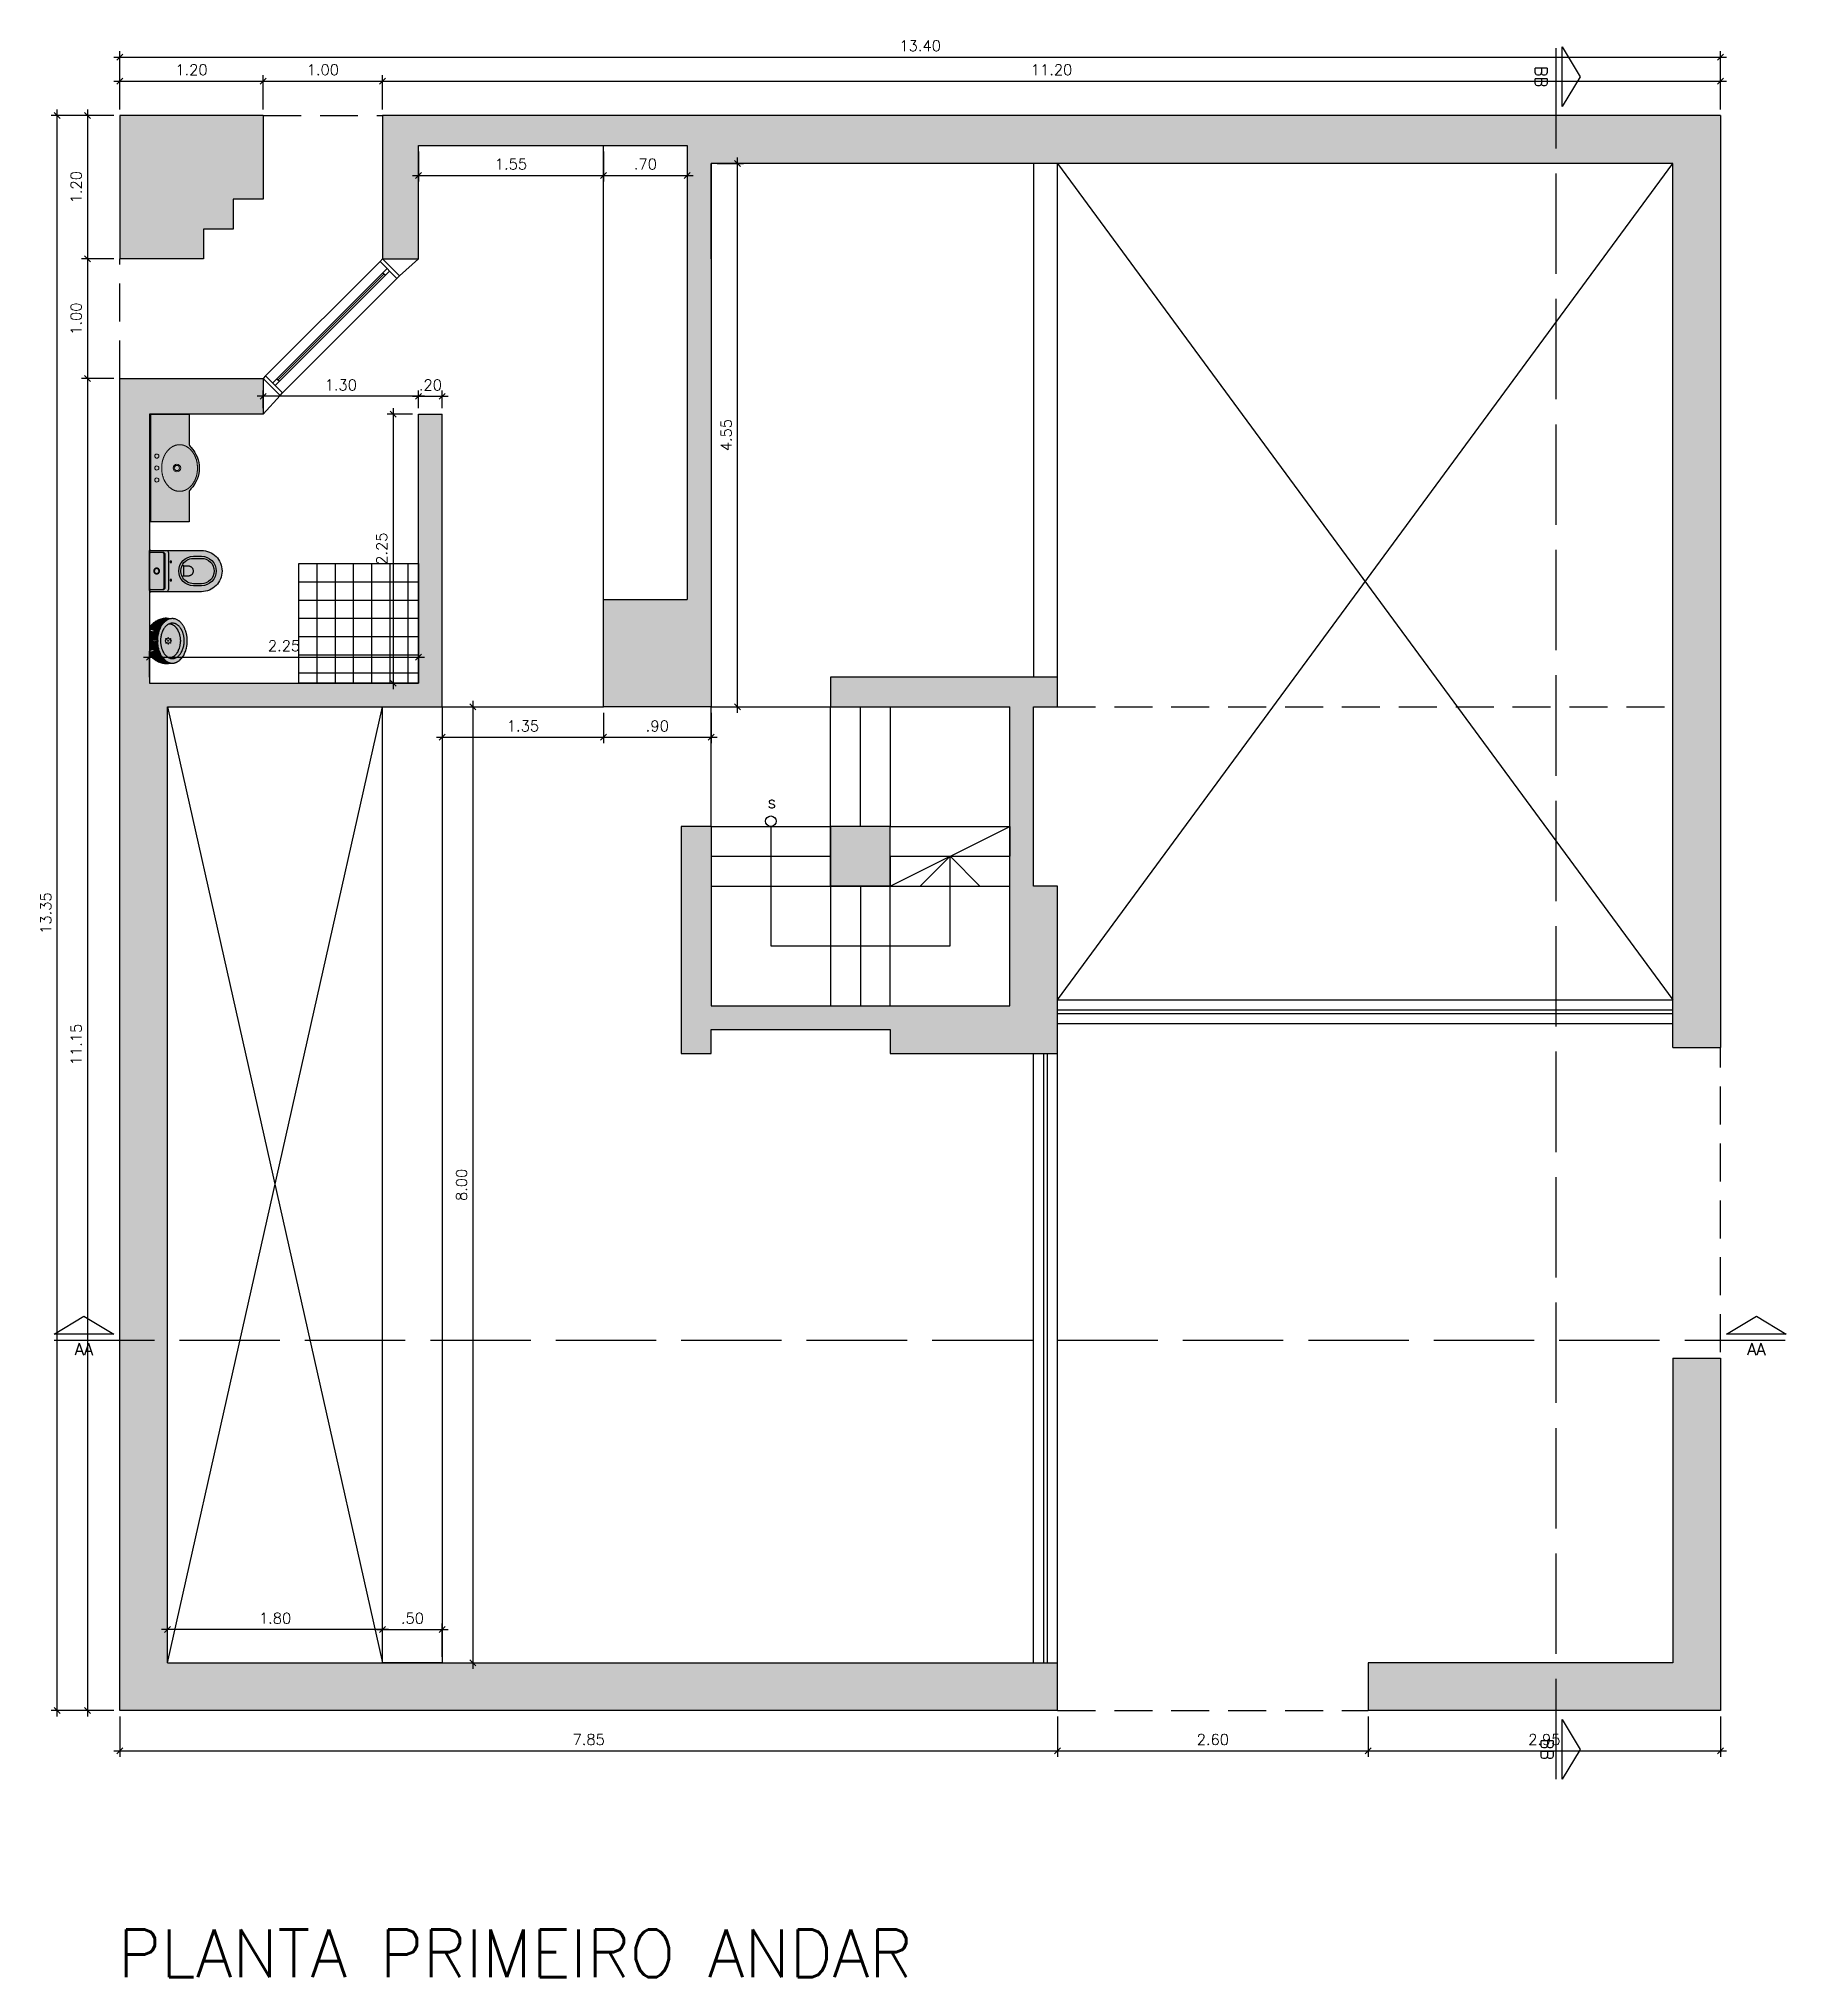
# Model space of a CAD drawing. Header units: millimetres. Extents: x 998 to 1067.2, y 1044.9 to 1079.2.
# Drawn here: x 1015.95 to 1030.58, y 1063.02 to 1079.24 of the extents above; entities that cross this region are included whole.
import ezdxf
from ezdxf.lldxf.tags import DXFTag

# ---------------------------------------------------------------- set-up
doc = ezdxf.new("R2010")
doc.units = ezdxf.units.MM
doc.linetypes.add('DASHED', pattern=[15, 12, -3])
doc.linetypes.add('DASHED2', pattern=[9.525, 6.35, -3.175])
doc.layers.add('AI-Hatch equip san', color=255, linetype='Continuous', lineweight=0)
doc.layers.add('Arq-Caixilho', color=1, linetype='Continuous', lineweight=13)
for name, color, linetype in [('ALVENARIA', 4, 'Continuous'), ('CAIXILHOS', 1, 'Continuous'), ('CORTE', 4, 'Continuous'), ('COTAS', 7, 'Continuous'), ('ESCADA', 1, 'Continuous'), ('MOBILIARIOS', 8, 'Continuous'), ('PROJEÇÃO', 8, 'DASHED2'), ('SIMBOLOS', 7, 'Continuous'), ('TEXTOS', 2, 'Continuous')]:
    doc.layers.add(name, color=color, linetype=linetype)
doc.styles.add('1.50', font='simplex.shx', dxfattribs={"height": 0.06})
doc.styles.get("Standard").update_dxf_attribs({"font": 'simplex.shx'})
tags = doc.linetypes.add('New Line1', pattern=[18.5, 12, -3, 0.5, -3]).pattern_tags.tags
tags[10:11] = [DXFTag(74, 4), DXFTag(75, 0), DXFTag(340, '0'), DXFTag(46, 1.0), DXFTag(50, 0.0), DXFTag(44, 0.0), DXFTag(45, 0.0)]
tags[8:9] = [DXFTag(74, 4), DXFTag(75, 0), DXFTag(340, '0'), DXFTag(46, 1.0), DXFTag(50, 0.0), DXFTag(44, 0.0), DXFTag(45, 0.0)]
tags[6:7] = [DXFTag(74, 4), DXFTag(75, 0), DXFTag(340, '0'), DXFTag(46, 1.0), DXFTag(50, 0.0), DXFTag(44, 0.0), DXFTag(45, 0.0)]
tags[4:5] = [DXFTag(74, 4), DXFTag(75, 0), DXFTag(340, '0'), DXFTag(46, 1.0), DXFTag(50, 0.0), DXFTag(44, 0.0), DXFTag(45, 0.0)]
tags = doc.linetypes.add('New Line2', pattern=[18.5, 12, -3, 0.5, -3]).pattern_tags.tags
tags[10:11] = [DXFTag(74, 4), DXFTag(75, 0), DXFTag(340, '0'), DXFTag(46, 1.0), DXFTag(50, 0.0), DXFTag(44, 0.0), DXFTag(45, 0.0)]
tags[8:9] = [DXFTag(74, 4), DXFTag(75, 0), DXFTag(340, '0'), DXFTag(46, 1.0), DXFTag(50, 0.0), DXFTag(44, 0.0), DXFTag(45, 0.0)]
tags[6:7] = [DXFTag(74, 4), DXFTag(75, 0), DXFTag(340, '0'), DXFTag(46, 1.0), DXFTag(50, 0.0), DXFTag(44, 0.0), DXFTag(45, 0.0)]
tags[4:5] = [DXFTag(74, 4), DXFTag(75, 0), DXFTag(340, '0'), DXFTag(46, 1.0), DXFTag(50, 0.0), DXFTag(44, 0.0), DXFTag(45, 0.0)]
tags = doc.linetypes.add('New Line3', pattern=[18.5, 12, -3, 0.5, -3]).pattern_tags.tags
tags[10:11] = [DXFTag(74, 4), DXFTag(75, 0), DXFTag(340, '0'), DXFTag(46, 1.0), DXFTag(50, 0.0), DXFTag(44, 0.0), DXFTag(45, 0.0)]
tags[8:9] = [DXFTag(74, 4), DXFTag(75, 0), DXFTag(340, '0'), DXFTag(46, 1.0), DXFTag(50, 0.0), DXFTag(44, 0.0), DXFTag(45, 0.0)]
tags[6:7] = [DXFTag(74, 4), DXFTag(75, 0), DXFTag(340, '0'), DXFTag(46, 1.0), DXFTag(50, 0.0), DXFTag(44, 0.0), DXFTag(45, 0.0)]
tags[4:5] = [DXFTag(74, 4), DXFTag(75, 0), DXFTag(340, '0'), DXFTag(46, 1.0), DXFTag(50, 0.0), DXFTag(44, 0.0), DXFTag(45, 0.0)]
doc.dimstyles.new('1.50', dxfattribs={"dimscale": 0.5, "dimtxt": 0.18, "dimasz": 0.1, "dimexe": 0.1, "dimexo": 0.1, "dimgap": 0.1, "dimtad": 1, "dimzin": 4, "dimdsep": 46, "dimtxsty": 'Standard', "dimblk": 'OBLIQUE', "dimcen": 0.1, "dimdle": 0.1, "dimclrd": 1, "dimclre": 1, "dimclrt": 256, "dimadec": 0, "dimazin": 0, "dimtfac": 1, "dimtmove": 0, "dimatfit": 3, "dimldrblk": 'ORIGIN2', "dimfxl": 1, "dimtolj": 1, "dimarcsym": 1})

msp = doc.modelspace()

# ---------------------------------------------------------------- texts
at = {"layer": 'CORTE', "ltscale": 0.05, "char_height": 0.1, "attachment_point": 5, "rotation": 270, "style": '1.50'}
for insert in [(1028.523, 1078.925), (1028.573, 1064.925)]:
    msp.add_mtext_dynamic_manual_height_columns('BB', width=0.47749, gutter_width=0.3, heights=[0], dxfattribs=dict(at, insert=insert))
at = {"layer": 'CORTE', "ltscale": 0.05, "char_height": 0.1, "attachment_point": 5, "style": '1.50'}
for insert in [(1016.325, 1068.274), (1030.325, 1068.274)]:
    msp.add_mtext_dynamic_manual_height_columns('AA', width=0.47749, gutter_width=0.3, heights=[0], dxfattribs=dict(at, insert=insert))
at = {"layer": 'TEXTOS', "ltscale": 0.05, "attachment_point": 1, "style": '1.50'}
for s, width, insert, char_height in [('s', 0.24536, (1022.047, 1072.903), 0.1), ('PLANTA PRIMEIRO ANDAR', 12.32857, (1016.609, 1063.418), 0.4)]:
    msp.add_mtext_dynamic_manual_height_columns(s, width=width, gutter_width=0.3, heights=[0], dxfattribs=dict(at, insert=insert, char_height=char_height))

# ---------------------------------------------------------------- blocks, each defined once
blk = doc.blocks.new('_Oblique')
at = {"color": 0, "linetype": 'ByBlock', "lineweight": -2}
blk.add_line((-0.5, -0.5), (0.5, 0.5), dxfattribs=at)
blk = doc.blocks.new('*D12')
at = {"layer": 'COTAS', "color": 1, "lineweight": -2, "ltscale": 0.05, "transparency": 16777216}
for p, q in [((1016.575, 1079.089), (1030.075, 1079.089)), ((1016.625, 1078.65), (1016.625, 1079.139)), ((1030.025, 1078.65), (1030.025, 1079.139))]:
    blk.add_line(p, q, dxfattribs=at)
at = {"layer": 'Defpoints', "color": 0, "ltscale": 0.05, "transparency": 16777216}
for p in [(1030.025, 1079.089), (1016.625, 1078.6), (1030.025, 1078.6)]:
    blk.add_point(p, dxfattribs=at)
at = {"layer": 'COTAS', "color": 1, "lineweight": -2, "ltscale": 0.05, "transparency": 16777216, "xscale": 0.05, "yscale": 0.05, "zscale": 0.05, "rotation": 180}
blk.add_blockref('_Oblique', (1016.625, 1079.089), dxfattribs=at)
at = {"layer": 'COTAS', "color": 1, "lineweight": -2, "ltscale": 0.05, "transparency": 16777216, "xscale": 0.05, "yscale": 0.05, "zscale": 0.05}
blk.add_blockref('_Oblique', (1030.025, 1079.089), dxfattribs=at)
at = {"layer": 'COTAS', "ltscale": 0.05, "transparency": 16777216, "insert": (1023.325, 1079.184), "char_height": 0.09, "attachment_point": 5}
blk.add_mtext('\\A1;13.40', dxfattribs=at)
blk = doc.blocks.new('_Origin2')
at = {"color": 0, "linetype": 'ByBlock', "lineweight": -2}
blk.add_line((-0.5, 0), (-1, 0), dxfattribs=at)
for radius in [0.5, 0.25]:
    blk.add_circle((0, 0), radius, dxfattribs=at)
blk = doc.blocks.new('*D13')
at = {"layer": 'COTAS', "color": 1, "lineweight": -2, "ltscale": 0.05, "transparency": 16777216}
for p, q in [((1016.575, 1078.6), (1016.051, 1078.6)), ((1016.101, 1065.2), (1016.101, 1078.65)), ((1016.575, 1065.25), (1016.051, 1065.25))]:
    blk.add_line(p, q, dxfattribs=at)
at = {"layer": 'Defpoints', "color": 0, "ltscale": 0.05, "transparency": 16777216}
for p in [(1016.101, 1078.6), (1016.625, 1078.6), (1016.625, 1065.25)]:
    blk.add_point(p, dxfattribs=at)
at = {"layer": 'COTAS', "color": 1, "lineweight": -2, "ltscale": 0.05, "transparency": 16777216, "xscale": 0.05, "yscale": 0.05, "zscale": 0.05}
for p, rotation in [((1016.101, 1078.6), 90), ((1016.101, 1065.25), 270)]:
    blk.add_blockref('_Oblique', p, dxfattribs=dict(at, rotation=rotation))
at = {"layer": 'COTAS', "ltscale": 0.05, "transparency": 16777216, "insert": (1016.006, 1071.925), "char_height": 0.09, "attachment_point": 5, "rotation": 90}
blk.add_mtext('\\A1;13.35', dxfattribs=at)
blk = doc.blocks.new('*D14')
at = {"layer": 'COTAS', "color": 1, "lineweight": -2, "ltscale": 0.05, "transparency": 16777216}
for p, q in [((1016.625, 1078.65), (1016.625, 1078.938)), ((1017.825, 1078.65), (1017.825, 1078.938)), ((1016.575, 1078.888), (1017.875, 1078.888))]:
    blk.add_line(p, q, dxfattribs=at)
at = {"layer": 'Defpoints', "color": 0, "ltscale": 0.05, "transparency": 16777216}
for p in [(1017.825, 1078.888), (1016.625, 1078.6), (1017.825, 1078.6)]:
    blk.add_point(p, dxfattribs=at)
at = {"layer": 'COTAS', "color": 1, "lineweight": -2, "ltscale": 0.05, "transparency": 16777216, "xscale": 0.05, "yscale": 0.05, "zscale": 0.05, "rotation": 180}
blk.add_blockref('_Oblique', (1016.625, 1078.888), dxfattribs=at)
at = {"layer": 'COTAS', "color": 1, "lineweight": -2, "ltscale": 0.05, "transparency": 16777216, "xscale": 0.05, "yscale": 0.05, "zscale": 0.05}
blk.add_blockref('_Oblique', (1017.825, 1078.888), dxfattribs=at)
at = {"layer": 'COTAS', "ltscale": 0.05, "transparency": 16777216, "insert": (1017.225, 1078.983), "char_height": 0.09, "attachment_point": 5}
blk.add_mtext('\\A1;1.20', dxfattribs=at)
blk = doc.blocks.new('*D15')
at = {"layer": 'COTAS', "color": 1, "lineweight": -2, "ltscale": 0.05, "transparency": 16777216}
for p, q in [((1017.825, 1078.65), (1017.825, 1078.938)), ((1018.825, 1078.65), (1018.825, 1078.938)), ((1017.775, 1078.888), (1018.875, 1078.888))]:
    blk.add_line(p, q, dxfattribs=at)
at = {"layer": 'Defpoints', "color": 0, "ltscale": 0.05, "transparency": 16777216}
for p in [(1018.825, 1078.888), (1017.825, 1078.6), (1018.825, 1078.6)]:
    blk.add_point(p, dxfattribs=at)
at = {"layer": 'COTAS', "color": 1, "lineweight": -2, "ltscale": 0.05, "transparency": 16777216, "xscale": 0.05, "yscale": 0.05, "zscale": 0.05, "rotation": 180}
blk.add_blockref('_Oblique', (1017.825, 1078.888), dxfattribs=at)
at = {"layer": 'COTAS', "color": 1, "lineweight": -2, "ltscale": 0.05, "transparency": 16777216, "xscale": 0.05, "yscale": 0.05, "zscale": 0.05}
blk.add_blockref('_Oblique', (1018.825, 1078.888), dxfattribs=at)
at = {"layer": 'COTAS', "ltscale": 0.05, "transparency": 16777216, "insert": (1018.325, 1078.983), "char_height": 0.09, "attachment_point": 5}
blk.add_mtext('\\A1;1.00', dxfattribs=at)
blk = doc.blocks.new('*D16')
at = {"layer": 'COTAS', "color": 1, "lineweight": -2, "ltscale": 0.05, "transparency": 16777216}
for p, q in [((1018.825, 1078.65), (1018.825, 1078.938)), ((1030.025, 1078.65), (1030.025, 1078.938)), ((1018.775, 1078.888), (1030.075, 1078.888))]:
    blk.add_line(p, q, dxfattribs=at)
at = {"layer": 'Defpoints', "color": 0, "ltscale": 0.05, "transparency": 16777216}
for p in [(1030.025, 1078.888), (1018.825, 1078.6), (1030.025, 1078.6)]:
    blk.add_point(p, dxfattribs=at)
at = {"layer": 'COTAS', "color": 1, "lineweight": -2, "ltscale": 0.05, "transparency": 16777216, "xscale": 0.05, "yscale": 0.05, "zscale": 0.05, "rotation": 180}
blk.add_blockref('_Oblique', (1018.825, 1078.888), dxfattribs=at)
at = {"layer": 'COTAS', "color": 1, "lineweight": -2, "ltscale": 0.05, "transparency": 16777216, "xscale": 0.05, "yscale": 0.05, "zscale": 0.05}
blk.add_blockref('_Oblique', (1030.025, 1078.888), dxfattribs=at)
at = {"layer": 'COTAS', "ltscale": 0.05, "transparency": 16777216, "insert": (1024.425, 1078.983), "char_height": 0.09, "attachment_point": 5}
blk.add_mtext('\\A1;11.20', dxfattribs=at)
blk = doc.blocks.new('*D17')
at = {"layer": 'COTAS', "color": 1, "lineweight": -2, "ltscale": 0.05, "transparency": 16777216}
for p, q in [((1016.575, 1078.6), (1016.305, 1078.6)), ((1016.355, 1078.65), (1016.355, 1077.35)), ((1016.575, 1077.4), (1016.305, 1077.4))]:
    blk.add_line(p, q, dxfattribs=at)
at = {"layer": 'Defpoints', "color": 0, "ltscale": 0.05, "transparency": 16777216}
for p in [(1016.625, 1078.6), (1016.355, 1077.4), (1016.625, 1077.4)]:
    blk.add_point(p, dxfattribs=at)
at = {"layer": 'COTAS', "color": 1, "lineweight": -2, "ltscale": 0.05, "transparency": 16777216, "xscale": 0.05, "yscale": 0.05, "zscale": 0.05}
for p, rotation in [((1016.355, 1078.6), 90), ((1016.355, 1077.4), 270)]:
    blk.add_blockref('_Oblique', p, dxfattribs=dict(at, rotation=rotation))
at = {"layer": 'COTAS', "ltscale": 0.05, "transparency": 16777216, "insert": (1016.26, 1078), "char_height": 0.09, "attachment_point": 5, "rotation": 90}
blk.add_mtext('\\A1;1.20', dxfattribs=at)
blk = doc.blocks.new('*D18')
at = {"layer": 'COTAS', "color": 1, "lineweight": -2, "ltscale": 0.05, "transparency": 16777216}
for p, q in [((1016.575, 1077.4), (1016.305, 1077.4)), ((1016.355, 1077.45), (1016.355, 1076.35)), ((1016.575, 1076.4), (1016.305, 1076.4))]:
    blk.add_line(p, q, dxfattribs=at)
at = {"layer": 'Defpoints', "color": 0, "ltscale": 0.05, "transparency": 16777216}
for p in [(1016.625, 1077.4), (1016.355, 1076.4), (1016.625, 1076.4)]:
    blk.add_point(p, dxfattribs=at)
at = {"layer": 'COTAS', "color": 1, "lineweight": -2, "ltscale": 0.05, "transparency": 16777216, "xscale": 0.05, "yscale": 0.05, "zscale": 0.05}
for p, rotation in [((1016.355, 1077.4), 90), ((1016.355, 1076.4), 270)]:
    blk.add_blockref('_Oblique', p, dxfattribs=dict(at, rotation=rotation))
at = {"layer": 'COTAS', "ltscale": 0.05, "transparency": 16777216, "insert": (1016.26, 1076.9), "char_height": 0.09, "attachment_point": 5, "rotation": 90}
blk.add_mtext('\\A1;1.00', dxfattribs=at)
blk = doc.blocks.new('*D19')
at = {"layer": 'COTAS', "color": 1, "lineweight": -2, "ltscale": 0.05, "transparency": 16777216}
for p, q in [((1016.575, 1076.4), (1016.305, 1076.4)), ((1016.355, 1076.45), (1016.355, 1065.2)), ((1016.575, 1065.25), (1016.305, 1065.25))]:
    blk.add_line(p, q, dxfattribs=at)
at = {"layer": 'Defpoints', "color": 0, "ltscale": 0.05, "transparency": 16777216}
for p in [(1016.625, 1076.4), (1016.355, 1065.25), (1016.625, 1065.25)]:
    blk.add_point(p, dxfattribs=at)
at = {"layer": 'COTAS', "color": 1, "lineweight": -2, "ltscale": 0.05, "transparency": 16777216, "xscale": 0.05, "yscale": 0.05, "zscale": 0.05}
for p, rotation in [((1016.355, 1076.4), 90), ((1016.355, 1065.25), 270)]:
    blk.add_blockref('_Oblique', p, dxfattribs=dict(at, rotation=rotation))
at = {"layer": 'COTAS', "ltscale": 0.05, "transparency": 16777216, "insert": (1016.26, 1070.825), "char_height": 0.09, "attachment_point": 5, "rotation": 90}
blk.add_mtext('\\A1;11.15', dxfattribs=at)
blk = doc.blocks.new('*D20')
at = {"layer": 'COTAS', "color": 1, "lineweight": -2, "ltscale": 0.05, "transparency": 16777216}
for p, q in [((1016.625, 1065.2), (1016.625, 1064.863)), ((1024.475, 1065.2), (1024.475, 1064.863)), ((1016.575, 1064.913), (1024.525, 1064.913))]:
    blk.add_line(p, q, dxfattribs=at)
at = {"layer": 'Defpoints', "color": 0, "ltscale": 0.05, "transparency": 16777216}
for p in [(1016.625, 1065.25), (1024.475, 1065.25), (1024.475, 1064.913)]:
    blk.add_point(p, dxfattribs=at)
at = {"layer": 'COTAS', "color": 1, "lineweight": -2, "ltscale": 0.05, "transparency": 16777216, "xscale": 0.05, "yscale": 0.05, "zscale": 0.05, "rotation": 180}
blk.add_blockref('_Oblique', (1016.625, 1064.913), dxfattribs=at)
at = {"layer": 'COTAS', "color": 1, "lineweight": -2, "ltscale": 0.05, "transparency": 16777216, "xscale": 0.05, "yscale": 0.05, "zscale": 0.05}
blk.add_blockref('_Oblique', (1024.475, 1064.913), dxfattribs=at)
at = {"layer": 'COTAS', "ltscale": 0.05, "transparency": 16777216, "insert": (1020.55, 1065.008), "char_height": 0.09, "attachment_point": 5}
blk.add_mtext('\\A1;7.85', dxfattribs=at)
blk = doc.blocks.new('*D21')
at = {"layer": 'COTAS', "color": 1, "lineweight": -2, "ltscale": 0.05, "transparency": 16777216}
for p, q in [((1024.475, 1065.2), (1024.475, 1064.863)), ((1027.075, 1065.2), (1027.075, 1064.863)), ((1024.425, 1064.913), (1027.125, 1064.913))]:
    blk.add_line(p, q, dxfattribs=at)
at = {"layer": 'Defpoints', "color": 0, "ltscale": 0.05, "transparency": 16777216}
for p in [(1024.475, 1065.25), (1027.075, 1065.25), (1027.075, 1064.913)]:
    blk.add_point(p, dxfattribs=at)
at = {"layer": 'COTAS', "color": 1, "lineweight": -2, "ltscale": 0.05, "transparency": 16777216, "xscale": 0.05, "yscale": 0.05, "zscale": 0.05, "rotation": 180}
blk.add_blockref('_Oblique', (1024.475, 1064.913), dxfattribs=at)
at = {"layer": 'COTAS', "color": 1, "lineweight": -2, "ltscale": 0.05, "transparency": 16777216, "xscale": 0.05, "yscale": 0.05, "zscale": 0.05}
blk.add_blockref('_Oblique', (1027.075, 1064.913), dxfattribs=at)
at = {"layer": 'COTAS', "ltscale": 0.05, "transparency": 16777216, "insert": (1025.775, 1065.008), "char_height": 0.09, "attachment_point": 5}
blk.add_mtext('\\A1;2.60', dxfattribs=at)
blk = doc.blocks.new('*D22')
at = {"layer": 'COTAS', "color": 1, "lineweight": -2, "ltscale": 0.05, "transparency": 16777216}
for p, q in [((1027.075, 1065.2), (1027.075, 1064.863)), ((1030.025, 1065.2), (1030.025, 1064.863)), ((1027.025, 1064.913), (1030.075, 1064.913))]:
    blk.add_line(p, q, dxfattribs=at)
at = {"layer": 'Defpoints', "color": 0, "ltscale": 0.05, "transparency": 16777216}
for p in [(1027.075, 1065.25), (1030.025, 1065.25), (1030.025, 1064.913)]:
    blk.add_point(p, dxfattribs=at)
at = {"layer": 'COTAS', "color": 1, "lineweight": -2, "ltscale": 0.05, "transparency": 16777216, "xscale": 0.05, "yscale": 0.05, "zscale": 0.05, "rotation": 180}
blk.add_blockref('_Oblique', (1027.075, 1064.913), dxfattribs=at)
at = {"layer": 'COTAS', "color": 1, "lineweight": -2, "ltscale": 0.05, "transparency": 16777216, "xscale": 0.05, "yscale": 0.05, "zscale": 0.05}
blk.add_blockref('_Oblique', (1030.025, 1064.913), dxfattribs=at)
at = {"layer": 'COTAS', "ltscale": 0.05, "transparency": 16777216, "insert": (1028.55, 1065.008), "char_height": 0.09, "attachment_point": 5}
blk.add_mtext('\\A1;2.95', dxfattribs=at)
blk = doc.blocks.new('LAVATÓRIO MASTER COM PORTA TOALHA - LI 79C - DECA - PLANTA')
at = {"layer": 'AI-Hatch equip san'}
h = blk.add_hatch(color=256, dxfattribs=at)
edge = h.paths.add_edge_path()
edge.add_line((16.335, -12.356), (16.335, -12.686))
edge.add_line((16.335, -12.686), (16.091, -12.686))
edge.add_arc((16.091, -12.731), 0.045, 90, 134.7901)
edge.add_arc((15.885, -12.523), 0.248, 225.2099, 314.7901, ccw=False)
edge.add_arc((15.679, -12.731), 0.045, 45.2099, 90)
edge.add_line((15.679, -12.686), (15.435, -12.686))
edge.add_line((15.435, -12.686), (15.435, -12.356))
edge.add_line((15.435, -12.356), (16.335, -12.356))
blk.add_lwpolyline([(16.335, -12.356), (16.335, -12.686), (16.091, -12.686, 0.197961), (16.059, -12.699, -0.412069), (15.71, -12.699, 0.197961), (15.679, -12.686), (15.435, -12.686), (15.435, -12.356)], format="xyb", close=True)
at = {"lineweight": 9}
for points in [[(15.435, -12.356), (15.435, -12.356), (16.335, -12.356), (16.335, -12.356)], [(15.435, -12.686), (15.435, -12.686), (15.435, -12.356), (15.435, -12.356)], [(15.435, -12.366), (15.435, -12.366), (16.335, -12.366), (16.335, -12.366)], [(16.335, -12.356), (16.335, -12.356), (16.335, -12.356), (16.335, -12.356)], [(16.335, -12.356), (16.335, -12.356), (16.335, -12.356), (16.335, -12.356)], [(16.335, -12.356), (16.335, -12.356), (16.335, -12.686), (16.335, -12.686)], [(16.335, -12.366), (16.335, -12.366), (16.335, -12.366), (16.335, -12.366)], [(15.679, -12.686), (15.679, -12.686), (15.435, -12.686), (15.435, -12.686)], [(15.71, -12.699), (15.702, -12.69), (15.69, -12.686), (15.679, -12.686)], [(15.71, -12.699), (15.807, -12.795), (15.963, -12.795), (16.059, -12.699)], [(16.091, -12.686), (16.079, -12.686), (16.068, -12.69), (16.059, -12.699)], [(16.335, -12.686), (16.335, -12.686), (16.091, -12.686), (16.091, -12.686)]]:
    blk.add_open_spline(points, degree=3, dxfattribs=at)
for points, knots in [([(15.768, -12.486), (15.768, -12.486), (15.766, -12.487), (15.766, -12.487), (15.766, -12.487), (15.766, -12.487), (15.764, -12.488), (15.764, -12.488), (15.764, -12.488), (15.764, -12.488), (15.761, -12.49), (15.761, -12.49), (15.761, -12.49), (15.761, -12.49), (15.759, -12.491), (15.759, -12.491), (15.759, -12.491), (15.759, -12.491), (15.757, -12.492), (15.757, -12.492), (15.757, -12.492), (15.757, -12.492), (15.754, -12.494), (15.754, -12.494), (15.754, -12.494), (15.754, -12.494), (15.752, -12.496), (15.752, -12.496), (15.752, -12.496), (15.752, -12.496), (15.75, -12.498), (15.75, -12.498), (15.75, -12.498), (15.75, -12.498), (15.748, -12.499), (15.748, -12.499)], [0, 0, 0, 0, 0.111111, 0.111111, 0.111111, 0.111111, 0.222222, 0.222222, 0.222222, 0.222222, 0.333333, 0.333333, 0.333333, 0.333333, 0.444444, 0.444444, 0.444444, 0.444444, 0.555556, 0.555556, 0.555556, 0.555556, 0.666667, 0.666667, 0.666667, 0.666667, 0.777778, 0.777778, 0.777778, 0.777778, 0.888889, 0.888889, 0.888889, 0.888889, 1, 1, 1, 1]), ([(15.787, -12.476), (15.787, -12.476), (15.785, -12.477), (15.785, -12.477), (15.785, -12.477), (15.785, -12.477), (15.782, -12.478), (15.782, -12.478), (15.782, -12.478), (15.782, -12.478), (15.78, -12.479), (15.78, -12.479), (15.78, -12.479), (15.78, -12.479), (15.777, -12.48), (15.777, -12.48), (15.777, -12.48), (15.777, -12.48), (15.775, -12.482), (15.775, -12.482), (15.775, -12.482), (15.775, -12.482), (15.772, -12.483), (15.772, -12.483), (15.772, -12.483), (15.772, -12.483), (15.77, -12.485), (15.77, -12.485), (15.77, -12.485), (15.77, -12.485), (15.768, -12.486), (15.768, -12.486)], [0, 0, 0, 0, 0.125, 0.125, 0.125, 0.125, 0.25, 0.25, 0.25, 0.25, 0.375, 0.375, 0.375, 0.375, 0.5, 0.5, 0.5, 0.5, 0.625, 0.625, 0.625, 0.625, 0.75, 0.75, 0.75, 0.75, 0.875, 0.875, 0.875, 0.875, 1, 1, 1, 1]), ([(15.807, -12.468), (15.807, -12.468), (15.804, -12.469), (15.804, -12.469), (15.804, -12.469), (15.804, -12.469), (15.801, -12.47), (15.801, -12.47), (15.801, -12.47), (15.801, -12.47), (15.799, -12.471), (15.799, -12.471), (15.799, -12.471), (15.799, -12.471), (15.796, -12.472), (15.796, -12.472), (15.796, -12.472), (15.796, -12.472), (15.793, -12.473), (15.793, -12.473), (15.793, -12.473), (15.793, -12.473), (15.79, -12.474), (15.79, -12.474), (15.79, -12.474), (15.79, -12.474), (15.787, -12.476), (15.787, -12.476), (15.787, -12.476), (15.787, -12.476), (15.787, -12.476), (15.787, -12.476)], [0, 0, 0, 0, 0.125, 0.125, 0.125, 0.125, 0.25, 0.25, 0.25, 0.25, 0.375, 0.375, 0.375, 0.375, 0.5, 0.5, 0.5, 0.5, 0.625, 0.625, 0.625, 0.625, 0.75, 0.75, 0.75, 0.75, 0.875, 0.875, 0.875, 0.875, 1, 1, 1, 1]), ([(15.826, -12.463), (15.826, -12.463), (15.823, -12.463), (15.823, -12.463), (15.823, -12.463), (15.823, -12.463), (15.821, -12.464), (15.821, -12.464), (15.821, -12.464), (15.821, -12.464), (15.818, -12.465), (15.818, -12.465), (15.818, -12.465), (15.818, -12.465), (15.815, -12.466), (15.815, -12.466), (15.815, -12.466), (15.815, -12.466), (15.812, -12.467), (15.812, -12.467), (15.812, -12.467), (15.812, -12.467), (15.809, -12.468), (15.809, -12.468), (15.809, -12.468), (15.809, -12.468), (15.807, -12.468), (15.807, -12.468)], [0, 0, 0, 0, 0.142857, 0.142857, 0.142857, 0.142857, 0.285714, 0.285714, 0.285714, 0.285714, 0.428571, 0.428571, 0.428571, 0.428571, 0.571429, 0.571429, 0.571429, 0.571429, 0.714286, 0.714286, 0.714286, 0.714286, 0.857143, 0.857143, 0.857143, 0.857143, 1, 1, 1, 1]), ([(15.846, -12.459), (15.846, -12.459), (15.843, -12.459), (15.843, -12.459), (15.843, -12.459), (15.843, -12.459), (15.84, -12.46), (15.84, -12.46), (15.84, -12.46), (15.84, -12.46), (15.837, -12.46), (15.837, -12.46), (15.837, -12.46), (15.837, -12.46), (15.834, -12.461), (15.834, -12.461), (15.834, -12.461), (15.834, -12.461), (15.831, -12.462), (15.831, -12.462), (15.831, -12.462), (15.831, -12.462), (15.827, -12.462), (15.827, -12.462), (15.827, -12.462), (15.827, -12.462), (15.826, -12.463), (15.826, -12.463)], [0, 0, 0, 0, 0.142857, 0.142857, 0.142857, 0.142857, 0.285714, 0.285714, 0.285714, 0.285714, 0.428571, 0.428571, 0.428571, 0.428571, 0.571429, 0.571429, 0.571429, 0.571429, 0.714286, 0.714286, 0.714286, 0.714286, 0.857143, 0.857143, 0.857143, 0.857143, 1, 1, 1, 1]), ([(15.865, -12.456), (15.865, -12.456), (15.862, -12.457), (15.862, -12.457), (15.862, -12.457), (15.862, -12.457), (15.859, -12.457), (15.859, -12.457), (15.859, -12.457), (15.859, -12.457), (15.856, -12.457), (15.856, -12.457), (15.856, -12.457), (15.856, -12.457), (15.853, -12.458), (15.853, -12.458), (15.853, -12.458), (15.853, -12.458), (15.85, -12.458), (15.85, -12.458), (15.85, -12.458), (15.85, -12.458), (15.846, -12.459), (15.846, -12.459), (15.846, -12.459), (15.846, -12.459), (15.846, -12.459), (15.846, -12.459)], [0, 0, 0, 0, 0.142857, 0.142857, 0.142857, 0.142857, 0.285714, 0.285714, 0.285714, 0.285714, 0.428571, 0.428571, 0.428571, 0.428571, 0.571429, 0.571429, 0.571429, 0.571429, 0.714286, 0.714286, 0.714286, 0.714286, 0.857143, 0.857143, 0.857143, 0.857143, 1, 1, 1, 1]), ([(15.904, -12.456), (15.904, -12.456), (15.903, -12.456), (15.903, -12.456), (15.903, -12.456), (15.903, -12.456), (15.901, -12.456), (15.901, -12.456), (15.901, -12.456), (15.901, -12.456), (15.899, -12.456), (15.899, -12.456), (15.899, -12.456), (15.899, -12.456), (15.898, -12.456), (15.898, -12.456), (15.898, -12.456), (15.898, -12.456), (15.896, -12.456), (15.896, -12.456), (15.896, -12.456), (15.896, -12.456), (15.895, -12.456), (15.895, -12.456), (15.895, -12.456), (15.895, -12.456), (15.893, -12.456), (15.893, -12.456), (15.893, -12.456), (15.893, -12.456), (15.892, -12.456), (15.892, -12.456), (15.892, -12.456), (15.892, -12.456), (15.89, -12.456), (15.89, -12.456), (15.89, -12.456), (15.89, -12.456), (15.888, -12.456), (15.888, -12.456), (15.888, -12.456), (15.888, -12.456), (15.887, -12.456), (15.887, -12.456), (15.887, -12.456), (15.887, -12.456), (15.885, -12.456), (15.885, -12.456), (15.885, -12.456), (15.885, -12.456), (15.885, -12.456), (15.885, -12.456), (15.885, -12.456), (15.885, -12.456), (15.882, -12.456), (15.882, -12.456), (15.882, -12.456), (15.882, -12.456), (15.878, -12.456), (15.878, -12.456), (15.878, -12.456), (15.878, -12.456), (15.875, -12.456), (15.875, -12.456), (15.875, -12.456), (15.875, -12.456), (15.872, -12.456), (15.872, -12.456), (15.872, -12.456), (15.872, -12.456), (15.869, -12.456), (15.869, -12.456), (15.869, -12.456), (15.869, -12.456), (15.866, -12.456), (15.866, -12.456), (15.866, -12.456), (15.866, -12.456), (15.865, -12.456), (15.865, -12.456)], [0, 0, 0, 0, 0.05, 0.05, 0.05, 0.05, 0.1, 0.1, 0.1, 0.1, 0.15, 0.15, 0.15, 0.15, 0.2, 0.2, 0.2, 0.2, 0.25, 0.25, 0.25, 0.25, 0.3, 0.3, 0.3, 0.3, 0.35, 0.35, 0.35, 0.35, 0.4, 0.4, 0.4, 0.4, 0.45, 0.45, 0.45, 0.45, 0.5, 0.5, 0.5, 0.5, 0.55, 0.55, 0.55, 0.55, 0.6, 0.6, 0.6, 0.6, 0.65, 0.65, 0.65, 0.65, 0.7, 0.7, 0.7, 0.7, 0.75, 0.75, 0.75, 0.75, 0.8, 0.8, 0.8, 0.8, 0.85, 0.85, 0.85, 0.85, 0.9, 0.9, 0.9, 0.9, 0.95, 0.95, 0.95, 0.95, 1, 1, 1, 1]), ([(15.924, -12.459), (15.924, -12.459), (15.922, -12.458), (15.922, -12.458), (15.922, -12.458), (15.922, -12.458), (15.921, -12.458), (15.921, -12.458), (15.921, -12.458), (15.921, -12.458), (15.919, -12.458), (15.919, -12.458), (15.919, -12.458), (15.919, -12.458), (15.917, -12.458), (15.917, -12.458), (15.917, -12.458), (15.917, -12.458), (15.916, -12.458), (15.916, -12.458), (15.916, -12.458), (15.916, -12.458), (15.914, -12.457), (15.914, -12.457), (15.914, -12.457), (15.914, -12.457), (15.913, -12.457), (15.913, -12.457), (15.913, -12.457), (15.913, -12.457), (15.911, -12.457), (15.911, -12.457), (15.911, -12.457), (15.911, -12.457), (15.91, -12.457), (15.91, -12.457), (15.91, -12.457), (15.91, -12.457), (15.908, -12.457), (15.908, -12.457), (15.908, -12.457), (15.908, -12.457), (15.906, -12.457), (15.906, -12.457), (15.906, -12.457), (15.906, -12.457), (15.905, -12.456), (15.905, -12.456), (15.905, -12.456), (15.905, -12.456), (15.904, -12.456), (15.904, -12.456)], [0, 0, 0, 0, 0.076923, 0.076923, 0.076923, 0.076923, 0.153846, 0.153846, 0.153846, 0.153846, 0.230769, 0.230769, 0.230769, 0.230769, 0.307692, 0.307692, 0.307692, 0.307692, 0.384615, 0.384615, 0.384615, 0.384615, 0.461538, 0.461538, 0.461538, 0.461538, 0.538462, 0.538462, 0.538462, 0.538462, 0.615385, 0.615385, 0.615385, 0.615385, 0.692308, 0.692308, 0.692308, 0.692308, 0.769231, 0.769231, 0.769231, 0.769231, 0.846154, 0.846154, 0.846154, 0.846154, 0.923077, 0.923077, 0.923077, 0.923077, 1, 1, 1, 1]), ([(15.943, -12.463), (15.943, -12.463), (15.942, -12.462), (15.942, -12.462), (15.942, -12.462), (15.942, -12.462), (15.94, -12.462), (15.94, -12.462), (15.94, -12.462), (15.94, -12.462), (15.939, -12.461), (15.939, -12.461), (15.939, -12.461), (15.939, -12.461), (15.937, -12.461), (15.937, -12.461), (15.937, -12.461), (15.937, -12.461), (15.935, -12.461), (15.935, -12.461), (15.935, -12.461), (15.935, -12.461), (15.934, -12.46), (15.934, -12.46), (15.934, -12.46), (15.934, -12.46), (15.932, -12.46), (15.932, -12.46), (15.932, -12.46), (15.932, -12.46), (15.931, -12.46), (15.931, -12.46), (15.931, -12.46), (15.931, -12.46), (15.929, -12.46), (15.929, -12.46), (15.929, -12.46), (15.929, -12.46), (15.928, -12.459), (15.928, -12.459), (15.928, -12.459), (15.928, -12.459), (15.926, -12.459), (15.926, -12.459), (15.926, -12.459), (15.926, -12.459), (15.925, -12.459), (15.925, -12.459), (15.925, -12.459), (15.925, -12.459), (15.924, -12.459), (15.924, -12.459)], [0, 0, 0, 0, 0.076923, 0.076923, 0.076923, 0.076923, 0.153846, 0.153846, 0.153846, 0.153846, 0.230769, 0.230769, 0.230769, 0.230769, 0.307692, 0.307692, 0.307692, 0.307692, 0.384615, 0.384615, 0.384615, 0.384615, 0.461538, 0.461538, 0.461538, 0.461538, 0.538462, 0.538462, 0.538462, 0.538462, 0.615385, 0.615385, 0.615385, 0.615385, 0.692308, 0.692308, 0.692308, 0.692308, 0.769231, 0.769231, 0.769231, 0.769231, 0.846154, 0.846154, 0.846154, 0.846154, 0.923077, 0.923077, 0.923077, 0.923077, 1, 1, 1, 1]), ([(15.963, -12.468), (15.963, -12.468), (15.961, -12.468), (15.961, -12.468), (15.961, -12.468), (15.961, -12.468), (15.96, -12.467), (15.96, -12.467), (15.96, -12.467), (15.96, -12.467), (15.958, -12.467), (15.958, -12.467), (15.958, -12.467), (15.958, -12.467), (15.957, -12.466), (15.957, -12.466), (15.957, -12.466), (15.957, -12.466), (15.955, -12.466), (15.955, -12.466), (15.955, -12.466), (15.955, -12.466), (15.954, -12.465), (15.954, -12.465), (15.954, -12.465), (15.954, -12.465), (15.952, -12.465), (15.952, -12.465), (15.952, -12.465), (15.952, -12.465), (15.951, -12.464), (15.951, -12.464), (15.951, -12.464), (15.951, -12.464), (15.949, -12.464), (15.949, -12.464), (15.949, -12.464), (15.949, -12.464), (15.948, -12.464), (15.948, -12.464), (15.948, -12.464), (15.948, -12.464), (15.946, -12.463), (15.946, -12.463), (15.946, -12.463), (15.946, -12.463), (15.945, -12.463), (15.945, -12.463), (15.945, -12.463), (15.945, -12.463), (15.943, -12.463), (15.943, -12.463)], [0, 0, 0, 0, 0.076923, 0.076923, 0.076923, 0.076923, 0.153846, 0.153846, 0.153846, 0.153846, 0.230769, 0.230769, 0.230769, 0.230769, 0.307692, 0.307692, 0.307692, 0.307692, 0.384615, 0.384615, 0.384615, 0.384615, 0.461538, 0.461538, 0.461538, 0.461538, 0.538462, 0.538462, 0.538462, 0.538462, 0.615385, 0.615385, 0.615385, 0.615385, 0.692308, 0.692308, 0.692308, 0.692308, 0.769231, 0.769231, 0.769231, 0.769231, 0.846154, 0.846154, 0.846154, 0.846154, 0.923077, 0.923077, 0.923077, 0.923077, 1, 1, 1, 1]), ([(15.982, -12.476), (15.982, -12.476), (15.981, -12.475), (15.981, -12.475), (15.981, -12.475), (15.981, -12.475), (15.979, -12.474), (15.979, -12.474), (15.979, -12.474), (15.979, -12.474), (15.978, -12.474), (15.978, -12.474), (15.978, -12.474), (15.978, -12.474), (15.976, -12.473), (15.976, -12.473), (15.976, -12.473), (15.976, -12.473), (15.975, -12.473), (15.975, -12.473), (15.975, -12.473), (15.975, -12.473), (15.973, -12.472), (15.973, -12.472), (15.973, -12.472), (15.973, -12.472), (15.972, -12.472), (15.972, -12.472), (15.972, -12.472), (15.972, -12.472), (15.971, -12.471), (15.971, -12.471), (15.971, -12.471), (15.971, -12.471), (15.969, -12.47), (15.969, -12.47), (15.969, -12.47), (15.969, -12.47), (15.968, -12.47), (15.968, -12.47), (15.968, -12.47), (15.968, -12.47), (15.967, -12.469), (15.967, -12.469), (15.967, -12.469), (15.967, -12.469), (15.965, -12.469), (15.965, -12.469), (15.965, -12.469), (15.965, -12.469), (15.963, -12.468), (15.963, -12.468)], [0, 0, 0, 0, 0.076923, 0.076923, 0.076923, 0.076923, 0.153846, 0.153846, 0.153846, 0.153846, 0.230769, 0.230769, 0.230769, 0.230769, 0.307692, 0.307692, 0.307692, 0.307692, 0.384615, 0.384615, 0.384615, 0.384615, 0.461538, 0.461538, 0.461538, 0.461538, 0.538462, 0.538462, 0.538462, 0.538462, 0.615385, 0.615385, 0.615385, 0.615385, 0.692308, 0.692308, 0.692308, 0.692308, 0.769231, 0.769231, 0.769231, 0.769231, 0.846154, 0.846154, 0.846154, 0.846154, 0.923077, 0.923077, 0.923077, 0.923077, 1, 1, 1, 1]), ([(16.002, -12.486), (16.002, -12.486), (16, -12.485), (16, -12.485), (16, -12.485), (16, -12.485), (15.999, -12.484), (15.999, -12.484), (15.999, -12.484), (15.999, -12.484), (15.998, -12.483), (15.998, -12.483), (15.998, -12.483), (15.998, -12.483), (15.996, -12.483), (15.996, -12.483), (15.996, -12.483), (15.996, -12.483), (15.995, -12.482), (15.995, -12.482), (15.995, -12.482), (15.995, -12.482), (15.993, -12.481), (15.993, -12.481), (15.993, -12.481), (15.993, -12.481), (15.992, -12.48), (15.992, -12.48), (15.992, -12.48), (15.992, -12.48), (15.991, -12.48), (15.991, -12.48), (15.991, -12.48), (15.991, -12.48), (15.99, -12.479), (15.99, -12.479), (15.99, -12.479), (15.99, -12.479), (15.988, -12.479), (15.988, -12.479), (15.988, -12.479), (15.988, -12.479), (15.987, -12.478), (15.987, -12.478), (15.987, -12.478), (15.987, -12.478), (15.986, -12.477), (15.986, -12.477), (15.986, -12.477), (15.986, -12.477), (15.984, -12.477), (15.984, -12.477), (15.984, -12.477), (15.984, -12.477), (15.983, -12.476), (15.983, -12.476), (15.983, -12.476), (15.983, -12.476), (15.982, -12.476), (15.982, -12.476)], [0, 0, 0, 0, 0.066667, 0.066667, 0.066667, 0.066667, 0.133333, 0.133333, 0.133333, 0.133333, 0.2, 0.2, 0.2, 0.2, 0.266667, 0.266667, 0.266667, 0.266667, 0.333333, 0.333333, 0.333333, 0.333333, 0.4, 0.4, 0.4, 0.4, 0.466667, 0.466667, 0.466667, 0.466667, 0.533333, 0.533333, 0.533333, 0.533333, 0.6, 0.6, 0.6, 0.6, 0.666667, 0.666667, 0.666667, 0.666667, 0.733333, 0.733333, 0.733333, 0.733333, 0.8, 0.8, 0.8, 0.8, 0.866667, 0.866667, 0.866667, 0.866667, 0.933333, 0.933333, 0.933333, 0.933333, 1, 1, 1, 1]), ([(16.021, -12.499), (16.021, -12.499), (16.02, -12.498), (16.02, -12.498), (16.02, -12.498), (16.02, -12.498), (16.019, -12.497), (16.019, -12.497), (16.019, -12.497), (16.019, -12.497), (16.017, -12.496), (16.017, -12.496), (16.017, -12.496), (16.017, -12.496), (16.016, -12.495), (16.016, -12.495), (16.016, -12.495), (16.016, -12.495), (16.015, -12.494), (16.015, -12.494), (16.015, -12.494), (16.015, -12.494), (16.013, -12.493), (16.013, -12.493), (16.013, -12.493), (16.013, -12.493), (16.012, -12.492), (16.012, -12.492), (16.012, -12.492), (16.012, -12.492), (16.011, -12.491), (16.011, -12.491), (16.011, -12.491), (16.011, -12.491), (16.01, -12.491), (16.01, -12.491), (16.01, -12.491), (16.01, -12.491), (16.009, -12.49), (16.009, -12.49), (16.009, -12.49), (16.009, -12.49), (16.008, -12.489), (16.008, -12.489), (16.008, -12.489), (16.008, -12.489), (16.006, -12.488), (16.006, -12.488), (16.006, -12.488), (16.006, -12.488), (16.005, -12.488), (16.005, -12.488), (16.005, -12.488), (16.005, -12.488), (16.004, -12.487), (16.004, -12.487), (16.004, -12.487), (16.004, -12.487), (16.003, -12.486), (16.003, -12.486), (16.003, -12.486), (16.003, -12.486), (16.002, -12.486), (16.002, -12.486), (16.002, -12.486), (16.002, -12.486), (16.002, -12.486), (16.002, -12.486)], [0, 0, 0, 0, 0.058824, 0.058824, 0.058824, 0.058824, 0.117647, 0.117647, 0.117647, 0.117647, 0.176471, 0.176471, 0.176471, 0.176471, 0.235294, 0.235294, 0.235294, 0.235294, 0.294118, 0.294118, 0.294118, 0.294118, 0.352941, 0.352941, 0.352941, 0.352941, 0.411765, 0.411765, 0.411765, 0.411765, 0.470588, 0.470588, 0.470588, 0.470588, 0.529412, 0.529412, 0.529412, 0.529412, 0.588235, 0.588235, 0.588235, 0.588235, 0.647059, 0.647059, 0.647059, 0.647059, 0.705882, 0.705882, 0.705882, 0.705882, 0.764706, 0.764706, 0.764706, 0.764706, 0.823529, 0.823529, 0.823529, 0.823529, 0.882353, 0.882353, 0.882353, 0.882353, 0.941176, 0.941176, 0.941176, 0.941176, 1, 1, 1, 1]), ([(15.709, -12.54), (15.709, -12.54), (15.708, -12.542), (15.708, -12.542), (15.708, -12.542), (15.708, -12.542), (15.707, -12.544), (15.707, -12.544), (15.707, -12.544), (15.707, -12.544), (15.706, -12.546), (15.706, -12.546), (15.706, -12.546), (15.706, -12.546), (15.705, -12.548), (15.705, -12.548), (15.705, -12.548), (15.705, -12.548), (15.704, -12.55), (15.704, -12.55), (15.704, -12.55), (15.704, -12.55), (15.703, -12.552), (15.703, -12.552), (15.703, -12.552), (15.703, -12.552), (15.702, -12.554), (15.702, -12.554), (15.702, -12.554), (15.702, -12.554), (15.701, -12.556), (15.701, -12.556), (15.701, -12.556), (15.701, -12.556), (15.7, -12.557), (15.7, -12.557), (15.7, -12.557), (15.7, -12.557), (15.699, -12.559), (15.699, -12.559), (15.699, -12.559), (15.699, -12.559), (15.698, -12.562), (15.698, -12.562), (15.698, -12.562), (15.698, -12.562), (15.697, -12.564), (15.697, -12.564), (15.697, -12.564), (15.697, -12.564), (15.697, -12.566), (15.697, -12.566), (15.697, -12.566), (15.697, -12.566), (15.696, -12.568), (15.696, -12.568), (15.696, -12.568), (15.696, -12.568), (15.695, -12.57), (15.695, -12.57), (15.695, -12.57), (15.695, -12.57), (15.695, -12.572), (15.695, -12.572), (15.695, -12.572), (15.695, -12.572), (15.694, -12.574), (15.694, -12.574), (15.694, -12.574), (15.694, -12.574), (15.694, -12.576), (15.694, -12.576), (15.694, -12.576), (15.694, -12.576), (15.693, -12.578), (15.693, -12.578), (15.693, -12.578), (15.693, -12.578), (15.693, -12.58), (15.693, -12.58), (15.693, -12.58), (15.693, -12.58), (15.692, -12.582), (15.692, -12.582), (15.692, -12.582), (15.692, -12.582), (15.692, -12.585), (15.692, -12.585), (15.692, -12.585), (15.692, -12.585), (15.691, -12.587), (15.691, -12.587), (15.691, -12.587), (15.691, -12.587), (15.691, -12.588), (15.691, -12.588), (15.691, -12.588), (15.691, -12.588), (15.691, -12.589), (15.691, -12.589), (15.691, -12.589), (15.691, -12.589), (15.691, -12.59), (15.691, -12.59), (15.691, -12.59), (15.691, -12.59), (15.691, -12.591), (15.691, -12.591), (15.691, -12.591), (15.691, -12.591), (15.691, -12.592), (15.691, -12.592), (15.691, -12.592), (15.691, -12.592), (15.69, -12.593), (15.69, -12.593), (15.69, -12.593), (15.69, -12.593), (15.69, -12.594), (15.69, -12.594), (15.69, -12.594), (15.69, -12.594), (15.69, -12.595), (15.69, -12.595), (15.69, -12.595), (15.69, -12.595), (15.69, -12.596), (15.69, -12.596), (15.69, -12.596), (15.69, -12.596), (15.69, -12.598), (15.69, -12.598), (15.69, -12.598), (15.69, -12.598), (15.69, -12.599), (15.69, -12.599), (15.69, -12.599), (15.69, -12.599), (15.69, -12.6), (15.69, -12.6), (15.69, -12.6), (15.69, -12.6), (15.69, -12.601), (15.69, -12.601), (15.69, -12.601), (15.69, -12.601), (15.69, -12.602), (15.69, -12.602), (15.69, -12.602), (15.69, -12.602), (15.69, -12.603), (15.69, -12.603), (15.69, -12.603), (15.69, -12.603), (15.69, -12.604), (15.69, -12.604), (15.69, -12.604), (15.69, -12.604), (15.69, -12.606), (15.69, -12.606)], [0, 0, 0, 0, 0.025, 0.025, 0.025, 0.025, 0.05, 0.05, 0.05, 0.05, 0.075, 0.075, 0.075, 0.075, 0.1, 0.1, 0.1, 0.1, 0.125, 0.125, 0.125, 0.125, 0.15, 0.15, 0.15, 0.15, 0.175, 0.175, 0.175, 0.175, 0.2, 0.2, 0.2, 0.2, 0.225, 0.225, 0.225, 0.225, 0.25, 0.25, 0.25, 0.25, 0.275, 0.275, 0.275, 0.275, 0.3, 0.3, 0.3, 0.3, 0.325, 0.325, 0.325, 0.325, 0.35, 0.35, 0.35, 0.35, 0.375, 0.375, 0.375, 0.375, 0.4, 0.4, 0.4, 0.4, 0.425, 0.425, 0.425, 0.425, 0.45, 0.45, 0.45, 0.45, 0.475, 0.475, 0.475, 0.475, 0.5, 0.5, 0.5, 0.5, 0.525, 0.525, 0.525, 0.525, 0.55, 0.55, 0.55, 0.55, 0.575, 0.575, 0.575, 0.575, 0.6, 0.6, 0.6, 0.6, 0.625, 0.625, 0.625, 0.625, 0.65, 0.65, 0.65, 0.65, 0.675, 0.675, 0.675, 0.675, 0.7, 0.7, 0.7, 0.7, 0.725, 0.725, 0.725, 0.725, 0.75, 0.75, 0.75, 0.75, 0.775, 0.775, 0.775, 0.775, 0.8, 0.8, 0.8, 0.8, 0.825, 0.825, 0.825, 0.825, 0.85, 0.85, 0.85, 0.85, 0.875, 0.875, 0.875, 0.875, 0.9, 0.9, 0.9, 0.9, 0.925, 0.925, 0.925, 0.925, 0.95, 0.95, 0.95, 0.95, 0.975, 0.975, 0.975, 0.975, 1, 1, 1, 1]), ([(15.69, -12.606), (15.69, -12.606), (15.69, -12.608), (15.69, -12.608), (15.69, -12.608), (15.69, -12.608), (15.69, -12.61), (15.69, -12.61), (15.69, -12.61), (15.69, -12.61), (15.69, -12.612), (15.69, -12.612), (15.69, -12.612), (15.69, -12.612), (15.69, -12.614), (15.69, -12.614), (15.69, -12.614), (15.69, -12.614), (15.69, -12.617), (15.69, -12.617), (15.69, -12.617), (15.69, -12.617), (15.691, -12.619), (15.691, -12.619), (15.691, -12.619), (15.691, -12.619), (15.691, -12.621), (15.691, -12.621), (15.691, -12.621), (15.691, -12.621), (15.691, -12.623), (15.691, -12.623), (15.691, -12.623), (15.691, -12.623), (15.691, -12.625), (15.691, -12.625), (15.691, -12.625), (15.691, -12.625), (15.692, -12.627), (15.692, -12.627), (15.692, -12.627), (15.692, -12.627), (15.692, -12.63), (15.692, -12.63), (15.692, -12.63), (15.692, -12.63), (15.693, -12.632), (15.693, -12.632), (15.693, -12.632), (15.693, -12.632), (15.693, -12.634), (15.693, -12.634), (15.693, -12.634), (15.693, -12.634), (15.694, -12.636), (15.694, -12.636), (15.694, -12.636), (15.694, -12.636), (15.694, -12.638), (15.694, -12.638), (15.694, -12.638), (15.694, -12.638), (15.695, -12.64), (15.695, -12.64), (15.695, -12.64), (15.695, -12.64), (15.696, -12.642), (15.696, -12.642), (15.696, -12.642), (15.696, -12.642), (15.696, -12.644), (15.696, -12.644), (15.696, -12.644), (15.696, -12.644), (15.697, -12.646), (15.697, -12.646), (15.697, -12.646), (15.697, -12.646), (15.698, -12.648), (15.698, -12.648), (15.698, -12.648), (15.698, -12.648), (15.698, -12.649), (15.698, -12.649), (15.698, -12.649), (15.698, -12.649), (15.698, -12.65), (15.698, -12.65), (15.698, -12.65), (15.698, -12.65), (15.699, -12.651), (15.699, -12.651), (15.699, -12.651), (15.699, -12.651), (15.699, -12.652), (15.699, -12.652), (15.699, -12.652), (15.699, -12.652), (15.7, -12.653), (15.7, -12.653), (15.7, -12.653), (15.7, -12.653), (15.7, -12.654), (15.7, -12.654), (15.7, -12.654), (15.7, -12.654), (15.701, -12.655), (15.701, -12.655), (15.701, -12.655), (15.701, -12.655), (15.701, -12.656), (15.701, -12.656), (15.701, -12.656), (15.701, -12.656), (15.702, -12.657), (15.702, -12.657), (15.702, -12.657), (15.702, -12.657), (15.702, -12.658), (15.702, -12.658), (15.702, -12.658), (15.702, -12.658), (15.703, -12.659), (15.703, -12.659), (15.703, -12.659), (15.703, -12.659), (15.703, -12.66), (15.703, -12.66), (15.703, -12.66), (15.703, -12.66), (15.704, -12.661), (15.704, -12.661), (15.704, -12.661), (15.704, -12.661), (15.704, -12.662), (15.704, -12.662), (15.704, -12.662), (15.704, -12.662), (15.705, -12.663), (15.705, -12.663), (15.705, -12.663), (15.705, -12.663), (15.705, -12.664), (15.705, -12.664), (15.705, -12.664), (15.705, -12.664), (15.706, -12.665), (15.706, -12.665), (15.706, -12.665), (15.706, -12.665), (15.706, -12.666), (15.706, -12.666), (15.706, -12.666), (15.706, -12.666), (15.707, -12.667), (15.707, -12.667), (15.707, -12.667), (15.707, -12.667), (15.707, -12.668), (15.707, -12.668), (15.707, -12.668), (15.707, -12.668), (15.708, -12.669), (15.708, -12.669), (15.708, -12.669), (15.708, -12.669), (15.708, -12.67), (15.708, -12.67), (15.708, -12.67), (15.708, -12.67), (15.709, -12.671), (15.709, -12.671)], [0, 0, 0, 0, 0.023256, 0.023256, 0.023256, 0.023256, 0.046512, 0.046512, 0.046512, 0.046512, 0.069767, 0.069767, 0.069767, 0.069767, 0.093023, 0.093023, 0.093023, 0.093023, 0.116279, 0.116279, 0.116279, 0.116279, 0.139535, 0.139535, 0.139535, 0.139535, 0.162791, 0.162791, 0.162791, 0.162791, 0.186047, 0.186047, 0.186047, 0.186047, 0.209302, 0.209302, 0.209302, 0.209302, 0.232558, 0.232558, 0.232558, 0.232558, 0.255814, 0.255814, 0.255814, 0.255814, 0.27907, 0.27907, 0.27907, 0.27907, 0.302326, 0.302326, 0.302326, 0.302326, 0.325581, 0.325581, 0.325581, 0.325581, 0.348837, 0.348837, 0.348837, 0.348837, 0.372093, 0.372093, 0.372093, 0.372093, 0.395349, 0.395349, 0.395349, 0.395349, 0.418605, 0.418605, 0.418605, 0.418605, 0.44186, 0.44186, 0.44186, 0.44186, 0.465116, 0.465116, 0.465116, 0.465116, 0.488372, 0.488372, 0.488372, 0.488372, 0.511628, 0.511628, 0.511628, 0.511628, 0.534884, 0.534884, 0.534884, 0.534884, 0.55814, 0.55814, 0.55814, 0.55814, 0.581395, 0.581395, 0.581395, 0.581395, 0.604651, 0.604651, 0.604651, 0.604651, 0.627907, 0.627907, 0.627907, 0.627907, 0.651163, 0.651163, 0.651163, 0.651163, 0.674419, 0.674419, 0.674419, 0.674419, 0.697674, 0.697674, 0.697674, 0.697674, 0.72093, 0.72093, 0.72093, 0.72093, 0.744186, 0.744186, 0.744186, 0.744186, 0.767442, 0.767442, 0.767442, 0.767442, 0.790698, 0.790698, 0.790698, 0.790698, 0.813953, 0.813953, 0.813953, 0.813953, 0.837209, 0.837209, 0.837209, 0.837209, 0.860465, 0.860465, 0.860465, 0.860465, 0.883721, 0.883721, 0.883721, 0.883721, 0.906977, 0.906977, 0.906977, 0.906977, 0.930233, 0.930233, 0.930233, 0.930233, 0.953488, 0.953488, 0.953488, 0.953488, 0.976744, 0.976744, 0.976744, 0.976744, 1, 1, 1, 1]), ([(15.729, -12.516), (15.729, -12.516), (15.727, -12.517), (15.727, -12.517), (15.727, -12.517), (15.727, -12.517), (15.726, -12.518), (15.726, -12.518), (15.726, -12.518), (15.726, -12.518), (15.725, -12.52), (15.725, -12.52), (15.725, -12.52), (15.725, -12.52), (15.723, -12.521), (15.723, -12.521), (15.723, -12.521), (15.723, -12.521), (15.722, -12.523), (15.722, -12.523), (15.722, -12.523), (15.722, -12.523), (15.721, -12.525), (15.721, -12.525), (15.721, -12.525), (15.721, -12.525), (15.719, -12.526), (15.719, -12.526), (15.719, -12.526), (15.719, -12.526), (15.718, -12.528), (15.718, -12.528), (15.718, -12.528), (15.718, -12.528), (15.716, -12.53), (15.716, -12.53), (15.716, -12.53), (15.716, -12.53), (15.715, -12.532), (15.715, -12.532), (15.715, -12.532), (15.715, -12.532), (15.713, -12.534), (15.713, -12.534), (15.713, -12.534), (15.713, -12.534), (15.712, -12.537), (15.712, -12.537), (15.712, -12.537), (15.712, -12.537), (15.71, -12.539), (15.71, -12.539), (15.71, -12.539), (15.71, -12.539), (15.709, -12.54), (15.709, -12.54)], [0, 0, 0, 0, 0.071429, 0.071429, 0.071429, 0.071429, 0.142857, 0.142857, 0.142857, 0.142857, 0.214286, 0.214286, 0.214286, 0.214286, 0.285714, 0.285714, 0.285714, 0.285714, 0.357143, 0.357143, 0.357143, 0.357143, 0.428571, 0.428571, 0.428571, 0.428571, 0.5, 0.5, 0.5, 0.5, 0.571429, 0.571429, 0.571429, 0.571429, 0.642857, 0.642857, 0.642857, 0.642857, 0.714286, 0.714286, 0.714286, 0.714286, 0.785714, 0.785714, 0.785714, 0.785714, 0.857143, 0.857143, 0.857143, 0.857143, 0.928571, 0.928571, 0.928571, 0.928571, 1, 1, 1, 1]), ([(15.748, -12.499), (15.748, -12.499), (15.747, -12.5), (15.747, -12.5), (15.747, -12.5), (15.747, -12.5), (15.745, -12.501), (15.745, -12.501), (15.745, -12.501), (15.745, -12.501), (15.743, -12.503), (15.743, -12.503), (15.743, -12.503), (15.743, -12.503), (15.741, -12.504), (15.741, -12.504), (15.741, -12.504), (15.741, -12.504), (15.739, -12.506), (15.739, -12.506), (15.739, -12.506), (15.739, -12.506), (15.737, -12.507), (15.737, -12.507), (15.737, -12.507), (15.737, -12.507), (15.735, -12.509), (15.735, -12.509), (15.735, -12.509), (15.735, -12.509), (15.733, -12.512), (15.733, -12.512), (15.733, -12.512), (15.733, -12.512), (15.73, -12.514), (15.73, -12.514), (15.73, -12.514), (15.73, -12.514), (15.729, -12.516), (15.729, -12.516)], [0, 0, 0, 0, 0.1, 0.1, 0.1, 0.1, 0.2, 0.2, 0.2, 0.2, 0.3, 0.3, 0.3, 0.3, 0.4, 0.4, 0.4, 0.4, 0.5, 0.5, 0.5, 0.5, 0.6, 0.6, 0.6, 0.6, 0.7, 0.7, 0.7, 0.7, 0.8, 0.8, 0.8, 0.8, 0.9, 0.9, 0.9, 0.9, 1, 1, 1, 1]), ([(15.917, -12.583), (15.917, -12.565), (15.902, -12.551), (15.885, -12.551), (15.885, -12.551), (15.867, -12.551), (15.853, -12.565), (15.853, -12.583), (15.853, -12.583), (15.853, -12.6), (15.867, -12.615), (15.885, -12.615), (15.885, -12.615), (15.902, -12.615), (15.917, -12.6), (15.917, -12.583)], [0, 0, 0, 0, 0.25, 0.25, 0.25, 0.25, 0.5, 0.5, 0.5, 0.5, 0.75, 0.75, 0.75, 0.75, 1, 1, 1, 1]), ([(15.907, -12.583), (15.907, -12.571), (15.897, -12.561), (15.885, -12.561), (15.885, -12.561), (15.873, -12.561), (15.863, -12.571), (15.863, -12.583), (15.863, -12.583), (15.863, -12.595), (15.873, -12.605), (15.885, -12.605), (15.885, -12.605), (15.897, -12.605), (15.907, -12.595), (15.907, -12.583)], [0, 0, 0, 0, 0.25, 0.25, 0.25, 0.25, 0.5, 0.5, 0.5, 0.5, 0.75, 0.75, 0.75, 0.75, 1, 1, 1, 1]), ([(16.041, -12.516), (16.041, -12.516), (16.038, -12.513), (16.038, -12.513), (16.038, -12.513), (16.038, -12.513), (16.036, -12.511), (16.036, -12.511), (16.036, -12.511), (16.036, -12.511), (16.035, -12.51), (16.035, -12.51), (16.035, -12.51), (16.035, -12.51), (16.033, -12.509), (16.033, -12.509), (16.033, -12.509), (16.033, -12.509), (16.032, -12.508), (16.032, -12.508), (16.032, -12.508), (16.032, -12.508), (16.031, -12.507), (16.031, -12.507), (16.031, -12.507), (16.031, -12.507), (16.03, -12.506), (16.03, -12.506), (16.03, -12.506), (16.03, -12.506), (16.029, -12.505), (16.029, -12.505), (16.029, -12.505), (16.029, -12.505), (16.028, -12.504), (16.028, -12.504), (16.028, -12.504), (16.028, -12.504), (16.027, -12.503), (16.027, -12.503), (16.027, -12.503), (16.027, -12.503), (16.026, -12.502), (16.026, -12.502), (16.026, -12.502), (16.026, -12.502), (16.025, -12.502), (16.025, -12.502), (16.025, -12.502), (16.025, -12.502), (16.024, -12.501), (16.024, -12.501), (16.024, -12.501), (16.024, -12.501), (16.023, -12.5), (16.023, -12.5), (16.023, -12.5), (16.023, -12.5), (16.022, -12.499), (16.022, -12.499), (16.022, -12.499), (16.022, -12.499), (16.022, -12.499), (16.022, -12.499), (16.022, -12.499), (16.022, -12.499), (16.021, -12.499), (16.021, -12.499)], [0, 0, 0, 0, 0.058824, 0.058824, 0.058824, 0.058824, 0.117647, 0.117647, 0.117647, 0.117647, 0.176471, 0.176471, 0.176471, 0.176471, 0.235294, 0.235294, 0.235294, 0.235294, 0.294118, 0.294118, 0.294118, 0.294118, 0.352941, 0.352941, 0.352941, 0.352941, 0.411765, 0.411765, 0.411765, 0.411765, 0.470588, 0.470588, 0.470588, 0.470588, 0.529412, 0.529412, 0.529412, 0.529412, 0.588235, 0.588235, 0.588235, 0.588235, 0.647059, 0.647059, 0.647059, 0.647059, 0.705882, 0.705882, 0.705882, 0.705882, 0.764706, 0.764706, 0.764706, 0.764706, 0.823529, 0.823529, 0.823529, 0.823529, 0.882353, 0.882353, 0.882353, 0.882353, 0.941176, 0.941176, 0.941176, 0.941176, 1, 1, 1, 1]), ([(16.06, -12.54), (16.06, -12.54), (16.059, -12.539), (16.059, -12.539), (16.059, -12.539), (16.059, -12.539), (16.058, -12.537), (16.058, -12.537), (16.058, -12.537), (16.058, -12.537), (16.057, -12.536), (16.057, -12.536), (16.057, -12.536), (16.057, -12.536), (16.056, -12.535), (16.056, -12.535), (16.056, -12.535), (16.056, -12.535), (16.056, -12.533), (16.056, -12.533), (16.056, -12.533), (16.056, -12.533), (16.055, -12.532), (16.055, -12.532), (16.055, -12.532), (16.055, -12.532), (16.054, -12.531), (16.054, -12.531), (16.054, -12.531), (16.054, -12.531), (16.053, -12.53), (16.053, -12.53), (16.053, -12.53), (16.053, -12.53), (16.052, -12.529), (16.052, -12.529), (16.052, -12.529), (16.052, -12.529), (16.052, -12.528), (16.052, -12.528), (16.052, -12.528), (16.052, -12.528), (16.051, -12.527), (16.051, -12.527), (16.051, -12.527), (16.051, -12.527), (16.05, -12.526), (16.05, -12.526), (16.05, -12.526), (16.05, -12.526), (16.049, -12.525), (16.049, -12.525), (16.049, -12.525), (16.049, -12.525), (16.049, -12.524), (16.049, -12.524), (16.049, -12.524), (16.049, -12.524), (16.048, -12.523), (16.048, -12.523), (16.048, -12.523), (16.048, -12.523), (16.047, -12.523), (16.047, -12.523), (16.047, -12.523), (16.047, -12.523), (16.047, -12.522), (16.047, -12.522), (16.047, -12.522), (16.047, -12.522), (16.046, -12.521), (16.046, -12.521), (16.046, -12.521), (16.046, -12.521), (16.045, -12.52), (16.045, -12.52), (16.045, -12.52), (16.045, -12.52), (16.044, -12.519), (16.044, -12.519), (16.044, -12.519), (16.044, -12.519), (16.044, -12.519), (16.044, -12.519), (16.044, -12.519), (16.044, -12.519), (16.043, -12.518), (16.043, -12.518), (16.043, -12.518), (16.043, -12.518), (16.042, -12.517), (16.042, -12.517), (16.042, -12.517), (16.042, -12.517), (16.042, -12.517), (16.042, -12.517), (16.042, -12.517), (16.042, -12.517), (16.041, -12.516), (16.041, -12.516)], [0, 0, 0, 0, 0.04, 0.04, 0.04, 0.04, 0.08, 0.08, 0.08, 0.08, 0.12, 0.12, 0.12, 0.12, 0.16, 0.16, 0.16, 0.16, 0.2, 0.2, 0.2, 0.2, 0.24, 0.24, 0.24, 0.24, 0.28, 0.28, 0.28, 0.28, 0.32, 0.32, 0.32, 0.32, 0.36, 0.36, 0.36, 0.36, 0.4, 0.4, 0.4, 0.4, 0.44, 0.44, 0.44, 0.44, 0.48, 0.48, 0.48, 0.48, 0.52, 0.52, 0.52, 0.52, 0.56, 0.56, 0.56, 0.56, 0.6, 0.6, 0.6, 0.6, 0.64, 0.64, 0.64, 0.64, 0.68, 0.68, 0.68, 0.68, 0.72, 0.72, 0.72, 0.72, 0.76, 0.76, 0.76, 0.76, 0.8, 0.8, 0.8, 0.8, 0.84, 0.84, 0.84, 0.84, 0.88, 0.88, 0.88, 0.88, 0.92, 0.92, 0.92, 0.92, 0.96, 0.96, 0.96, 0.96, 1, 1, 1, 1]), ([(16.08, -12.606), (16.08, -12.606), (16.08, -12.603), (16.08, -12.603), (16.08, -12.603), (16.08, -12.603), (16.08, -12.601), (16.08, -12.601), (16.08, -12.601), (16.08, -12.601), (16.08, -12.599), (16.08, -12.599), (16.08, -12.599), (16.08, -12.599), (16.079, -12.597), (16.079, -12.597), (16.079, -12.597), (16.079, -12.597), (16.079, -12.595), (16.079, -12.595), (16.079, -12.595), (16.079, -12.595), (16.079, -12.593), (16.079, -12.593), (16.079, -12.593), (16.079, -12.593), (16.079, -12.59), (16.079, -12.59), (16.079, -12.59), (16.079, -12.59), (16.079, -12.588), (16.079, -12.588), (16.079, -12.588), (16.079, -12.588), (16.078, -12.586), (16.078, -12.586), (16.078, -12.586), (16.078, -12.586), (16.078, -12.584), (16.078, -12.584), (16.078, -12.584), (16.078, -12.584), (16.077, -12.582), (16.077, -12.582), (16.077, -12.582), (16.077, -12.582), (16.077, -12.58), (16.077, -12.58), (16.077, -12.58), (16.077, -12.58), (16.076, -12.578), (16.076, -12.578), (16.076, -12.578), (16.076, -12.578), (16.076, -12.575), (16.076, -12.575), (16.076, -12.575), (16.076, -12.575), (16.075, -12.573), (16.075, -12.573), (16.075, -12.573), (16.075, -12.573), (16.075, -12.571), (16.075, -12.571), (16.075, -12.571), (16.075, -12.571), (16.074, -12.569), (16.074, -12.569), (16.074, -12.569), (16.074, -12.569), (16.073, -12.567), (16.073, -12.567), (16.073, -12.567), (16.073, -12.567), (16.073, -12.565), (16.073, -12.565), (16.073, -12.565), (16.073, -12.565), (16.072, -12.563), (16.072, -12.563), (16.072, -12.563), (16.072, -12.563), (16.071, -12.562), (16.071, -12.562), (16.071, -12.562), (16.071, -12.562), (16.071, -12.561), (16.071, -12.561), (16.071, -12.561), (16.071, -12.561), (16.071, -12.56), (16.071, -12.56), (16.071, -12.56), (16.071, -12.56), (16.07, -12.559), (16.07, -12.559), (16.07, -12.559), (16.07, -12.559), (16.07, -12.558), (16.07, -12.558), (16.07, -12.558), (16.07, -12.558), (16.069, -12.557), (16.069, -12.557), (16.069, -12.557), (16.069, -12.557), (16.069, -12.556), (16.069, -12.556), (16.069, -12.556), (16.069, -12.556), (16.068, -12.555), (16.068, -12.555), (16.068, -12.555), (16.068, -12.555), (16.068, -12.554), (16.068, -12.554), (16.068, -12.554), (16.068, -12.554), (16.068, -12.553), (16.068, -12.553), (16.068, -12.553), (16.068, -12.553), (16.067, -12.552), (16.067, -12.552), (16.067, -12.552), (16.067, -12.552), (16.067, -12.551), (16.067, -12.551), (16.067, -12.551), (16.067, -12.551), (16.066, -12.55), (16.066, -12.55), (16.066, -12.55), (16.066, -12.55), (16.066, -12.549), (16.066, -12.549), (16.066, -12.549), (16.066, -12.549), (16.065, -12.548), (16.065, -12.548), (16.065, -12.548), (16.065, -12.548), (16.064, -12.547), (16.064, -12.547), (16.064, -12.547), (16.064, -12.547), (16.064, -12.546), (16.064, -12.546), (16.064, -12.546), (16.064, -12.546), (16.063, -12.545), (16.063, -12.545), (16.063, -12.545), (16.063, -12.545), (16.063, -12.544), (16.063, -12.544), (16.063, -12.544), (16.063, -12.544), (16.062, -12.543), (16.062, -12.543), (16.062, -12.543), (16.062, -12.543), (16.062, -12.542), (16.062, -12.542), (16.062, -12.542), (16.062, -12.542), (16.061, -12.542), (16.061, -12.542), (16.061, -12.542), (16.061, -12.542), (16.06, -12.54), (16.06, -12.54)], [0, 0, 0, 0, 0.023256, 0.023256, 0.023256, 0.023256, 0.046512, 0.046512, 0.046512, 0.046512, 0.069767, 0.069767, 0.069767, 0.069767, 0.093023, 0.093023, 0.093023, 0.093023, 0.116279, 0.116279, 0.116279, 0.116279, 0.139535, 0.139535, 0.139535, 0.139535, 0.162791, 0.162791, 0.162791, 0.162791, 0.186047, 0.186047, 0.186047, 0.186047, 0.209302, 0.209302, 0.209302, 0.209302, 0.232558, 0.232558, 0.232558, 0.232558, 0.255814, 0.255814, 0.255814, 0.255814, 0.27907, 0.27907, 0.27907, 0.27907, 0.302326, 0.302326, 0.302326, 0.302326, 0.325581, 0.325581, 0.325581, 0.325581, 0.348837, 0.348837, 0.348837, 0.348837, 0.372093, 0.372093, 0.372093, 0.372093, 0.395349, 0.395349, 0.395349, 0.395349, 0.418605, 0.418605, 0.418605, 0.418605, 0.44186, 0.44186, 0.44186, 0.44186, 0.465116, 0.465116, 0.465116, 0.465116, 0.488372, 0.488372, 0.488372, 0.488372, 0.511628, 0.511628, 0.511628, 0.511628, 0.534884, 0.534884, 0.534884, 0.534884, 0.55814, 0.55814, 0.55814, 0.55814, 0.581395, 0.581395, 0.581395, 0.581395, 0.604651, 0.604651, 0.604651, 0.604651, 0.627907, 0.627907, 0.627907, 0.627907, 0.651163, 0.651163, 0.651163, 0.651163, 0.674419, 0.674419, 0.674419, 0.674419, 0.697674, 0.697674, 0.697674, 0.697674, 0.72093, 0.72093, 0.72093, 0.72093, 0.744186, 0.744186, 0.744186, 0.744186, 0.767442, 0.767442, 0.767442, 0.767442, 0.790698, 0.790698, 0.790698, 0.790698, 0.813953, 0.813953, 0.813953, 0.813953, 0.837209, 0.837209, 0.837209, 0.837209, 0.860465, 0.860465, 0.860465, 0.860465, 0.883721, 0.883721, 0.883721, 0.883721, 0.906977, 0.906977, 0.906977, 0.906977, 0.930233, 0.930233, 0.930233, 0.930233, 0.953488, 0.953488, 0.953488, 0.953488, 0.976744, 0.976744, 0.976744, 0.976744, 1, 1, 1, 1]), ([(16.06, -12.671), (16.06, -12.671), (16.061, -12.669), (16.061, -12.669), (16.061, -12.669), (16.061, -12.669), (16.063, -12.667), (16.063, -12.667), (16.063, -12.667), (16.063, -12.667), (16.064, -12.665), (16.064, -12.665), (16.064, -12.665), (16.064, -12.665), (16.065, -12.664), (16.065, -12.664), (16.065, -12.664), (16.065, -12.664), (16.066, -12.662), (16.066, -12.662), (16.066, -12.662), (16.066, -12.662), (16.067, -12.66), (16.067, -12.66), (16.067, -12.66), (16.067, -12.66), (16.068, -12.658), (16.068, -12.658), (16.068, -12.658), (16.068, -12.658), (16.069, -12.656), (16.069, -12.656), (16.069, -12.656), (16.069, -12.656), (16.07, -12.654), (16.07, -12.654), (16.07, -12.654), (16.07, -12.654), (16.071, -12.652), (16.071, -12.652), (16.071, -12.652), (16.071, -12.652), (16.071, -12.65), (16.071, -12.65), (16.071, -12.65), (16.071, -12.65), (16.072, -12.648), (16.072, -12.648), (16.072, -12.648), (16.072, -12.648), (16.073, -12.646), (16.073, -12.646), (16.073, -12.646), (16.073, -12.646), (16.074, -12.644), (16.074, -12.644), (16.074, -12.644), (16.074, -12.644), (16.074, -12.642), (16.074, -12.642), (16.074, -12.642), (16.074, -12.642), (16.075, -12.64), (16.075, -12.64), (16.075, -12.64), (16.075, -12.64), (16.075, -12.637), (16.075, -12.637), (16.075, -12.637), (16.075, -12.637), (16.076, -12.635), (16.076, -12.635), (16.076, -12.635), (16.076, -12.635), (16.077, -12.633), (16.077, -12.633), (16.077, -12.633), (16.077, -12.633), (16.077, -12.631), (16.077, -12.631), (16.077, -12.631), (16.077, -12.631), (16.078, -12.629), (16.078, -12.629), (16.078, -12.629), (16.078, -12.629), (16.078, -12.627), (16.078, -12.627), (16.078, -12.627), (16.078, -12.627), (16.078, -12.625), (16.078, -12.625), (16.078, -12.625), (16.078, -12.625), (16.078, -12.624), (16.078, -12.624), (16.078, -12.624), (16.078, -12.624), (16.079, -12.622), (16.079, -12.622), (16.079, -12.622), (16.079, -12.622), (16.079, -12.621), (16.079, -12.621), (16.079, -12.621), (16.079, -12.621), (16.079, -12.62), (16.079, -12.62), (16.079, -12.62), (16.079, -12.62), (16.079, -12.619), (16.079, -12.619), (16.079, -12.619), (16.079, -12.619), (16.079, -12.618), (16.079, -12.618), (16.079, -12.618), (16.079, -12.618), (16.079, -12.617), (16.079, -12.617), (16.079, -12.617), (16.079, -12.617), (16.079, -12.616), (16.079, -12.616), (16.079, -12.616), (16.079, -12.616), (16.079, -12.615), (16.079, -12.615), (16.079, -12.615), (16.079, -12.615), (16.08, -12.614), (16.08, -12.614), (16.08, -12.614), (16.08, -12.614), (16.08, -12.613), (16.08, -12.613), (16.08, -12.613), (16.08, -12.613), (16.08, -12.612), (16.08, -12.612), (16.08, -12.612), (16.08, -12.612), (16.08, -12.61), (16.08, -12.61), (16.08, -12.61), (16.08, -12.61), (16.08, -12.609), (16.08, -12.609), (16.08, -12.609), (16.08, -12.609), (16.08, -12.608), (16.08, -12.608), (16.08, -12.608), (16.08, -12.608), (16.08, -12.607), (16.08, -12.607), (16.08, -12.607), (16.08, -12.607), (16.08, -12.606), (16.08, -12.606)], [0, 0, 0, 0, 0.025, 0.025, 0.025, 0.025, 0.05, 0.05, 0.05, 0.05, 0.075, 0.075, 0.075, 0.075, 0.1, 0.1, 0.1, 0.1, 0.125, 0.125, 0.125, 0.125, 0.15, 0.15, 0.15, 0.15, 0.175, 0.175, 0.175, 0.175, 0.2, 0.2, 0.2, 0.2, 0.225, 0.225, 0.225, 0.225, 0.25, 0.25, 0.25, 0.25, 0.275, 0.275, 0.275, 0.275, 0.3, 0.3, 0.3, 0.3, 0.325, 0.325, 0.325, 0.325, 0.35, 0.35, 0.35, 0.35, 0.375, 0.375, 0.375, 0.375, 0.4, 0.4, 0.4, 0.4, 0.425, 0.425, 0.425, 0.425, 0.45, 0.45, 0.45, 0.45, 0.475, 0.475, 0.475, 0.475, 0.5, 0.5, 0.5, 0.5, 0.525, 0.525, 0.525, 0.525, 0.55, 0.55, 0.55, 0.55, 0.575, 0.575, 0.575, 0.575, 0.6, 0.6, 0.6, 0.6, 0.625, 0.625, 0.625, 0.625, 0.65, 0.65, 0.65, 0.65, 0.675, 0.675, 0.675, 0.675, 0.7, 0.7, 0.7, 0.7, 0.725, 0.725, 0.725, 0.725, 0.75, 0.75, 0.75, 0.75, 0.775, 0.775, 0.775, 0.775, 0.8, 0.8, 0.8, 0.8, 0.825, 0.825, 0.825, 0.825, 0.85, 0.85, 0.85, 0.85, 0.875, 0.875, 0.875, 0.875, 0.9, 0.9, 0.9, 0.9, 0.925, 0.925, 0.925, 0.925, 0.95, 0.95, 0.95, 0.95, 0.975, 0.975, 0.975, 0.975, 1, 1, 1, 1]), ([(15.709, -12.671), (15.709, -12.671), (15.71, -12.673), (15.71, -12.673), (15.71, -12.673), (15.71, -12.673), (15.711, -12.674), (15.711, -12.674), (15.711, -12.674), (15.711, -12.674), (15.712, -12.675), (15.712, -12.675), (15.712, -12.675), (15.712, -12.675), (15.713, -12.677), (15.713, -12.677), (15.713, -12.677), (15.713, -12.677), (15.714, -12.678), (15.714, -12.678), (15.714, -12.678), (15.714, -12.678), (15.715, -12.679), (15.715, -12.679), (15.715, -12.679), (15.715, -12.679), (15.716, -12.68), (15.716, -12.68), (15.716, -12.68), (15.716, -12.68), (15.716, -12.681), (15.716, -12.681), (15.716, -12.681), (15.716, -12.681), (15.717, -12.682), (15.717, -12.682), (15.717, -12.682), (15.717, -12.682), (15.718, -12.683), (15.718, -12.683), (15.718, -12.683), (15.718, -12.683), (15.719, -12.684), (15.719, -12.684), (15.719, -12.684), (15.719, -12.684), (15.719, -12.685), (15.719, -12.685), (15.719, -12.685), (15.719, -12.685), (15.72, -12.686), (15.72, -12.686), (15.72, -12.686), (15.72, -12.686), (15.721, -12.687), (15.721, -12.687), (15.721, -12.687), (15.721, -12.687), (15.722, -12.688), (15.722, -12.688), (15.722, -12.688), (15.722, -12.688), (15.722, -12.689), (15.722, -12.689), (15.722, -12.689), (15.722, -12.689), (15.723, -12.69), (15.723, -12.69), (15.723, -12.69), (15.723, -12.69), (15.724, -12.69), (15.724, -12.69), (15.724, -12.69), (15.724, -12.69), (15.724, -12.691), (15.724, -12.691), (15.724, -12.691), (15.724, -12.691), (15.725, -12.692), (15.725, -12.692), (15.725, -12.692), (15.725, -12.692), (15.726, -12.693), (15.726, -12.693), (15.726, -12.693), (15.726, -12.693), (15.726, -12.693), (15.726, -12.693), (15.726, -12.693), (15.726, -12.693), (15.727, -12.694), (15.727, -12.694), (15.727, -12.694), (15.727, -12.694), (15.728, -12.695), (15.728, -12.695), (15.728, -12.695), (15.728, -12.695), (15.729, -12.696), (15.729, -12.696)], [0, 0, 0, 0, 0.04, 0.04, 0.04, 0.04, 0.08, 0.08, 0.08, 0.08, 0.12, 0.12, 0.12, 0.12, 0.16, 0.16, 0.16, 0.16, 0.2, 0.2, 0.2, 0.2, 0.24, 0.24, 0.24, 0.24, 0.28, 0.28, 0.28, 0.28, 0.32, 0.32, 0.32, 0.32, 0.36, 0.36, 0.36, 0.36, 0.4, 0.4, 0.4, 0.4, 0.44, 0.44, 0.44, 0.44, 0.48, 0.48, 0.48, 0.48, 0.52, 0.52, 0.52, 0.52, 0.56, 0.56, 0.56, 0.56, 0.6, 0.6, 0.6, 0.6, 0.64, 0.64, 0.64, 0.64, 0.68, 0.68, 0.68, 0.68, 0.72, 0.72, 0.72, 0.72, 0.76, 0.76, 0.76, 0.76, 0.8, 0.8, 0.8, 0.8, 0.84, 0.84, 0.84, 0.84, 0.88, 0.88, 0.88, 0.88, 0.92, 0.92, 0.92, 0.92, 0.96, 0.96, 0.96, 0.96, 1, 1, 1, 1]), ([(15.729, -12.696), (15.729, -12.696), (15.731, -12.698), (15.731, -12.698), (15.731, -12.698), (15.731, -12.698), (15.734, -12.7), (15.734, -12.7), (15.734, -12.7), (15.734, -12.7), (15.735, -12.702), (15.735, -12.702), (15.735, -12.702), (15.735, -12.702), (15.736, -12.703), (15.736, -12.703), (15.736, -12.703), (15.736, -12.703), (15.737, -12.704), (15.737, -12.704), (15.737, -12.704), (15.737, -12.704), (15.739, -12.705), (15.739, -12.705), (15.739, -12.705), (15.739, -12.705), (15.74, -12.706), (15.74, -12.706), (15.74, -12.706), (15.74, -12.706), (15.741, -12.707), (15.741, -12.707), (15.741, -12.707), (15.741, -12.707), (15.742, -12.707), (15.742, -12.707), (15.742, -12.707), (15.742, -12.707), (15.743, -12.708), (15.743, -12.708), (15.743, -12.708), (15.743, -12.708), (15.744, -12.709), (15.744, -12.709), (15.744, -12.709), (15.744, -12.709), (15.744, -12.71), (15.744, -12.71), (15.744, -12.71), (15.744, -12.71), (15.745, -12.711), (15.745, -12.711), (15.745, -12.711), (15.745, -12.711), (15.746, -12.711), (15.746, -12.711), (15.746, -12.711), (15.746, -12.711), (15.747, -12.712), (15.747, -12.712), (15.747, -12.712), (15.747, -12.712), (15.748, -12.713), (15.748, -12.713), (15.748, -12.713), (15.748, -12.713), (15.748, -12.713), (15.748, -12.713)], [0, 0, 0, 0, 0.058824, 0.058824, 0.058824, 0.058824, 0.117647, 0.117647, 0.117647, 0.117647, 0.176471, 0.176471, 0.176471, 0.176471, 0.235294, 0.235294, 0.235294, 0.235294, 0.294118, 0.294118, 0.294118, 0.294118, 0.352941, 0.352941, 0.352941, 0.352941, 0.411765, 0.411765, 0.411765, 0.411765, 0.470588, 0.470588, 0.470588, 0.470588, 0.529412, 0.529412, 0.529412, 0.529412, 0.588235, 0.588235, 0.588235, 0.588235, 0.647059, 0.647059, 0.647059, 0.647059, 0.705882, 0.705882, 0.705882, 0.705882, 0.764706, 0.764706, 0.764706, 0.764706, 0.823529, 0.823529, 0.823529, 0.823529, 0.882353, 0.882353, 0.882353, 0.882353, 0.941176, 0.941176, 0.941176, 0.941176, 1, 1, 1, 1]), ([(15.748, -12.713), (15.748, -12.713), (15.75, -12.714), (15.75, -12.714), (15.75, -12.714), (15.75, -12.714), (15.751, -12.715), (15.751, -12.715), (15.751, -12.715), (15.751, -12.715), (15.752, -12.716), (15.752, -12.716), (15.752, -12.716), (15.752, -12.716), (15.754, -12.717), (15.754, -12.717), (15.754, -12.717), (15.754, -12.717), (15.755, -12.718), (15.755, -12.718), (15.755, -12.718), (15.755, -12.718), (15.756, -12.718), (15.756, -12.718), (15.756, -12.718), (15.756, -12.718), (15.757, -12.719), (15.757, -12.719), (15.757, -12.719), (15.757, -12.719), (15.759, -12.72), (15.759, -12.72), (15.759, -12.72), (15.759, -12.72), (15.76, -12.721), (15.76, -12.721), (15.76, -12.721), (15.76, -12.721), (15.761, -12.721), (15.761, -12.721), (15.761, -12.721), (15.761, -12.721), (15.762, -12.722), (15.762, -12.722), (15.762, -12.722), (15.762, -12.722), (15.763, -12.723), (15.763, -12.723), (15.763, -12.723), (15.763, -12.723), (15.764, -12.724), (15.764, -12.724), (15.764, -12.724), (15.764, -12.724), (15.765, -12.724), (15.765, -12.724), (15.765, -12.724), (15.765, -12.724), (15.766, -12.725), (15.766, -12.725), (15.766, -12.725), (15.766, -12.725), (15.768, -12.726), (15.768, -12.726), (15.768, -12.726), (15.768, -12.726), (15.768, -12.726), (15.768, -12.726)], [0, 0, 0, 0, 0.058824, 0.058824, 0.058824, 0.058824, 0.117647, 0.117647, 0.117647, 0.117647, 0.176471, 0.176471, 0.176471, 0.176471, 0.235294, 0.235294, 0.235294, 0.235294, 0.294118, 0.294118, 0.294118, 0.294118, 0.352941, 0.352941, 0.352941, 0.352941, 0.411765, 0.411765, 0.411765, 0.411765, 0.470588, 0.470588, 0.470588, 0.470588, 0.529412, 0.529412, 0.529412, 0.529412, 0.588235, 0.588235, 0.588235, 0.588235, 0.647059, 0.647059, 0.647059, 0.647059, 0.705882, 0.705882, 0.705882, 0.705882, 0.764706, 0.764706, 0.764706, 0.764706, 0.823529, 0.823529, 0.823529, 0.823529, 0.882353, 0.882353, 0.882353, 0.882353, 0.941176, 0.941176, 0.941176, 0.941176, 1, 1, 1, 1]), ([(15.768, -12.726), (15.768, -12.726), (15.769, -12.726), (15.769, -12.726), (15.769, -12.726), (15.769, -12.726), (15.771, -12.727), (15.771, -12.727), (15.771, -12.727), (15.771, -12.727), (15.772, -12.728), (15.772, -12.728), (15.772, -12.728), (15.772, -12.728), (15.773, -12.729), (15.773, -12.729), (15.773, -12.729), (15.773, -12.729), (15.775, -12.73), (15.775, -12.73), (15.775, -12.73), (15.775, -12.73), (15.776, -12.73), (15.776, -12.73), (15.776, -12.73), (15.776, -12.73), (15.777, -12.731), (15.777, -12.731), (15.777, -12.731), (15.777, -12.731), (15.779, -12.732), (15.779, -12.732), (15.779, -12.732), (15.779, -12.732), (15.78, -12.732), (15.78, -12.732), (15.78, -12.732), (15.78, -12.732), (15.781, -12.733), (15.781, -12.733), (15.781, -12.733), (15.781, -12.733), (15.783, -12.733), (15.783, -12.733), (15.783, -12.733), (15.783, -12.733), (15.784, -12.734), (15.784, -12.734), (15.784, -12.734), (15.784, -12.734), (15.785, -12.735), (15.785, -12.735), (15.785, -12.735), (15.785, -12.735), (15.786, -12.735), (15.786, -12.735), (15.786, -12.735), (15.786, -12.735), (15.787, -12.736), (15.787, -12.736)], [0, 0, 0, 0, 0.066667, 0.066667, 0.066667, 0.066667, 0.133333, 0.133333, 0.133333, 0.133333, 0.2, 0.2, 0.2, 0.2, 0.266667, 0.266667, 0.266667, 0.266667, 0.333333, 0.333333, 0.333333, 0.333333, 0.4, 0.4, 0.4, 0.4, 0.466667, 0.466667, 0.466667, 0.466667, 0.533333, 0.533333, 0.533333, 0.533333, 0.6, 0.6, 0.6, 0.6, 0.666667, 0.666667, 0.666667, 0.666667, 0.733333, 0.733333, 0.733333, 0.733333, 0.8, 0.8, 0.8, 0.8, 0.866667, 0.866667, 0.866667, 0.866667, 0.933333, 0.933333, 0.933333, 0.933333, 1, 1, 1, 1]), ([(15.787, -12.736), (15.787, -12.736), (15.789, -12.736), (15.789, -12.736), (15.789, -12.736), (15.789, -12.736), (15.79, -12.737), (15.79, -12.737), (15.79, -12.737), (15.79, -12.737), (15.792, -12.737), (15.792, -12.737), (15.792, -12.737), (15.792, -12.737), (15.793, -12.738), (15.793, -12.738), (15.793, -12.738), (15.793, -12.738), (15.795, -12.739), (15.795, -12.739), (15.795, -12.739), (15.795, -12.739), (15.796, -12.739), (15.796, -12.739), (15.796, -12.739), (15.796, -12.739), (15.798, -12.74), (15.798, -12.74), (15.798, -12.74), (15.798, -12.74), (15.799, -12.74), (15.799, -12.74), (15.799, -12.74), (15.799, -12.74), (15.8, -12.741), (15.8, -12.741), (15.8, -12.741), (15.8, -12.741), (15.802, -12.741), (15.802, -12.741), (15.802, -12.741), (15.802, -12.741), (15.803, -12.742), (15.803, -12.742), (15.803, -12.742), (15.803, -12.742), (15.804, -12.742), (15.804, -12.742), (15.804, -12.742), (15.804, -12.742), (15.807, -12.743), (15.807, -12.743)], [0, 0, 0, 0, 0.076923, 0.076923, 0.076923, 0.076923, 0.153846, 0.153846, 0.153846, 0.153846, 0.230769, 0.230769, 0.230769, 0.230769, 0.307692, 0.307692, 0.307692, 0.307692, 0.384615, 0.384615, 0.384615, 0.384615, 0.461538, 0.461538, 0.461538, 0.461538, 0.538462, 0.538462, 0.538462, 0.538462, 0.615385, 0.615385, 0.615385, 0.615385, 0.692308, 0.692308, 0.692308, 0.692308, 0.769231, 0.769231, 0.769231, 0.769231, 0.846154, 0.846154, 0.846154, 0.846154, 0.923077, 0.923077, 0.923077, 0.923077, 1, 1, 1, 1]), ([(15.807, -12.743), (15.807, -12.743), (15.808, -12.744), (15.808, -12.744), (15.808, -12.744), (15.808, -12.744), (15.81, -12.744), (15.81, -12.744), (15.81, -12.744), (15.81, -12.744), (15.811, -12.745), (15.811, -12.745), (15.811, -12.745), (15.811, -12.745), (15.813, -12.745), (15.813, -12.745), (15.813, -12.745), (15.813, -12.745), (15.814, -12.746), (15.814, -12.746), (15.814, -12.746), (15.814, -12.746), (15.816, -12.746), (15.816, -12.746), (15.816, -12.746), (15.816, -12.746), (15.817, -12.746), (15.817, -12.746), (15.817, -12.746), (15.817, -12.746), (15.819, -12.747), (15.819, -12.747), (15.819, -12.747), (15.819, -12.747), (15.82, -12.747), (15.82, -12.747), (15.82, -12.747), (15.82, -12.747), (15.822, -12.748), (15.822, -12.748), (15.822, -12.748), (15.822, -12.748), (15.823, -12.748), (15.823, -12.748), (15.823, -12.748), (15.823, -12.748), (15.825, -12.748), (15.825, -12.748), (15.825, -12.748), (15.825, -12.748), (15.826, -12.749), (15.826, -12.749)], [0, 0, 0, 0, 0.076923, 0.076923, 0.076923, 0.076923, 0.153846, 0.153846, 0.153846, 0.153846, 0.230769, 0.230769, 0.230769, 0.230769, 0.307692, 0.307692, 0.307692, 0.307692, 0.384615, 0.384615, 0.384615, 0.384615, 0.461538, 0.461538, 0.461538, 0.461538, 0.538462, 0.538462, 0.538462, 0.538462, 0.615385, 0.615385, 0.615385, 0.615385, 0.692308, 0.692308, 0.692308, 0.692308, 0.769231, 0.769231, 0.769231, 0.769231, 0.846154, 0.846154, 0.846154, 0.846154, 0.923077, 0.923077, 0.923077, 0.923077, 1, 1, 1, 1]), ([(15.826, -12.749), (15.826, -12.749), (15.828, -12.749), (15.828, -12.749), (15.828, -12.749), (15.828, -12.749), (15.829, -12.749), (15.829, -12.749), (15.829, -12.749), (15.829, -12.749), (15.831, -12.75), (15.831, -12.75), (15.831, -12.75), (15.831, -12.75), (15.833, -12.75), (15.833, -12.75), (15.833, -12.75), (15.833, -12.75), (15.834, -12.751), (15.834, -12.751), (15.834, -12.751), (15.834, -12.751), (15.836, -12.751), (15.836, -12.751), (15.836, -12.751), (15.836, -12.751), (15.837, -12.751), (15.837, -12.751), (15.837, -12.751), (15.837, -12.751), (15.839, -12.751), (15.839, -12.751), (15.839, -12.751), (15.839, -12.751), (15.84, -12.752), (15.84, -12.752), (15.84, -12.752), (15.84, -12.752), (15.842, -12.752), (15.842, -12.752), (15.842, -12.752), (15.842, -12.752), (15.843, -12.752), (15.843, -12.752), (15.843, -12.752), (15.843, -12.752), (15.845, -12.752), (15.845, -12.752), (15.845, -12.752), (15.845, -12.752), (15.846, -12.753), (15.846, -12.753)], [0, 0, 0, 0, 0.076923, 0.076923, 0.076923, 0.076923, 0.153846, 0.153846, 0.153846, 0.153846, 0.230769, 0.230769, 0.230769, 0.230769, 0.307692, 0.307692, 0.307692, 0.307692, 0.384615, 0.384615, 0.384615, 0.384615, 0.461538, 0.461538, 0.461538, 0.461538, 0.538462, 0.538462, 0.538462, 0.538462, 0.615385, 0.615385, 0.615385, 0.615385, 0.692308, 0.692308, 0.692308, 0.692308, 0.769231, 0.769231, 0.769231, 0.769231, 0.846154, 0.846154, 0.846154, 0.846154, 0.923077, 0.923077, 0.923077, 0.923077, 1, 1, 1, 1]), ([(15.846, -12.753), (15.846, -12.753), (15.847, -12.753), (15.847, -12.753), (15.847, -12.753), (15.847, -12.753), (15.849, -12.753), (15.849, -12.753), (15.849, -12.753), (15.849, -12.753), (15.851, -12.753), (15.851, -12.753), (15.851, -12.753), (15.851, -12.753), (15.852, -12.754), (15.852, -12.754), (15.852, -12.754), (15.852, -12.754), (15.854, -12.754), (15.854, -12.754), (15.854, -12.754), (15.854, -12.754), (15.855, -12.754), (15.855, -12.754), (15.855, -12.754), (15.855, -12.754), (15.857, -12.754), (15.857, -12.754), (15.857, -12.754), (15.857, -12.754), (15.859, -12.754), (15.859, -12.754), (15.859, -12.754), (15.859, -12.754), (15.86, -12.754), (15.86, -12.754), (15.86, -12.754), (15.86, -12.754), (15.862, -12.755), (15.862, -12.755), (15.862, -12.755), (15.862, -12.755), (15.863, -12.755), (15.863, -12.755), (15.863, -12.755), (15.863, -12.755), (15.865, -12.755), (15.865, -12.755), (15.865, -12.755), (15.865, -12.755), (15.865, -12.755), (15.865, -12.755)], [0, 0, 0, 0, 0.076923, 0.076923, 0.076923, 0.076923, 0.153846, 0.153846, 0.153846, 0.153846, 0.230769, 0.230769, 0.230769, 0.230769, 0.307692, 0.307692, 0.307692, 0.307692, 0.384615, 0.384615, 0.384615, 0.384615, 0.461538, 0.461538, 0.461538, 0.461538, 0.538462, 0.538462, 0.538462, 0.538462, 0.615385, 0.615385, 0.615385, 0.615385, 0.692308, 0.692308, 0.692308, 0.692308, 0.769231, 0.769231, 0.769231, 0.769231, 0.846154, 0.846154, 0.846154, 0.846154, 0.923077, 0.923077, 0.923077, 0.923077, 1, 1, 1, 1]), ([(15.865, -12.755), (15.865, -12.755), (15.867, -12.755), (15.867, -12.755), (15.867, -12.755), (15.867, -12.755), (15.868, -12.755), (15.868, -12.755), (15.868, -12.755), (15.868, -12.755), (15.87, -12.755), (15.87, -12.755), (15.87, -12.755), (15.87, -12.755), (15.872, -12.755), (15.872, -12.755), (15.872, -12.755), (15.872, -12.755), (15.873, -12.755), (15.873, -12.755), (15.873, -12.755), (15.873, -12.755), (15.875, -12.755), (15.875, -12.755), (15.875, -12.755), (15.875, -12.755), (15.876, -12.756), (15.876, -12.756), (15.876, -12.756), (15.876, -12.756), (15.878, -12.756), (15.878, -12.756), (15.878, -12.756), (15.878, -12.756), (15.88, -12.756), (15.88, -12.756), (15.88, -12.756), (15.88, -12.756), (15.881, -12.756), (15.881, -12.756), (15.881, -12.756), (15.881, -12.756), (15.883, -12.756), (15.883, -12.756), (15.883, -12.756), (15.883, -12.756), (15.884, -12.756), (15.884, -12.756), (15.884, -12.756), (15.884, -12.756), (15.885, -12.756), (15.885, -12.756)], [0, 0, 0, 0, 0.076923, 0.076923, 0.076923, 0.076923, 0.153846, 0.153846, 0.153846, 0.153846, 0.230769, 0.230769, 0.230769, 0.230769, 0.307692, 0.307692, 0.307692, 0.307692, 0.384615, 0.384615, 0.384615, 0.384615, 0.461538, 0.461538, 0.461538, 0.461538, 0.538462, 0.538462, 0.538462, 0.538462, 0.615385, 0.615385, 0.615385, 0.615385, 0.692308, 0.692308, 0.692308, 0.692308, 0.769231, 0.769231, 0.769231, 0.769231, 0.846154, 0.846154, 0.846154, 0.846154, 0.923077, 0.923077, 0.923077, 0.923077, 1, 1, 1, 1]), ([(15.885, -12.756), (15.885, -12.756), (15.888, -12.756), (15.888, -12.756), (15.888, -12.756), (15.888, -12.756), (15.891, -12.756), (15.891, -12.756), (15.891, -12.756), (15.891, -12.756), (15.894, -12.755), (15.894, -12.755), (15.894, -12.755), (15.894, -12.755), (15.897, -12.755), (15.897, -12.755), (15.897, -12.755), (15.897, -12.755), (15.901, -12.755), (15.901, -12.755), (15.901, -12.755), (15.901, -12.755), (15.904, -12.755), (15.904, -12.755), (15.904, -12.755), (15.904, -12.755), (15.904, -12.755), (15.904, -12.755)], [0, 0, 0, 0, 0.142857, 0.142857, 0.142857, 0.142857, 0.285714, 0.285714, 0.285714, 0.285714, 0.428571, 0.428571, 0.428571, 0.428571, 0.571429, 0.571429, 0.571429, 0.571429, 0.714286, 0.714286, 0.714286, 0.714286, 0.857143, 0.857143, 0.857143, 0.857143, 1, 1, 1, 1]), ([(15.904, -12.755), (15.904, -12.755), (15.907, -12.755), (15.907, -12.755), (15.907, -12.755), (15.907, -12.755), (15.91, -12.754), (15.91, -12.754), (15.91, -12.754), (15.91, -12.754), (15.914, -12.754), (15.914, -12.754), (15.914, -12.754), (15.914, -12.754), (15.917, -12.754), (15.917, -12.754), (15.917, -12.754), (15.917, -12.754), (15.92, -12.753), (15.92, -12.753), (15.92, -12.753), (15.92, -12.753), (15.923, -12.753), (15.923, -12.753), (15.923, -12.753), (15.923, -12.753), (15.924, -12.753), (15.924, -12.753)], [0, 0, 0, 0, 0.142857, 0.142857, 0.142857, 0.142857, 0.285714, 0.285714, 0.285714, 0.285714, 0.428571, 0.428571, 0.428571, 0.428571, 0.571429, 0.571429, 0.571429, 0.571429, 0.714286, 0.714286, 0.714286, 0.714286, 0.857143, 0.857143, 0.857143, 0.857143, 1, 1, 1, 1]), ([(15.924, -12.753), (15.924, -12.753), (15.927, -12.752), (15.927, -12.752), (15.927, -12.752), (15.927, -12.752), (15.93, -12.752), (15.93, -12.752), (15.93, -12.752), (15.93, -12.752), (15.933, -12.751), (15.933, -12.751), (15.933, -12.751), (15.933, -12.751), (15.936, -12.75), (15.936, -12.75), (15.936, -12.75), (15.936, -12.75), (15.939, -12.75), (15.939, -12.75), (15.939, -12.75), (15.939, -12.75), (15.942, -12.749), (15.942, -12.749), (15.942, -12.749), (15.942, -12.749), (15.943, -12.749), (15.943, -12.749)], [0, 0, 0, 0, 0.142857, 0.142857, 0.142857, 0.142857, 0.285714, 0.285714, 0.285714, 0.285714, 0.428571, 0.428571, 0.428571, 0.428571, 0.571429, 0.571429, 0.571429, 0.571429, 0.714286, 0.714286, 0.714286, 0.714286, 0.857143, 0.857143, 0.857143, 0.857143, 1, 1, 1, 1]), ([(15.943, -12.749), (15.943, -12.749), (15.946, -12.748), (15.946, -12.748), (15.946, -12.748), (15.946, -12.748), (15.949, -12.747), (15.949, -12.747), (15.949, -12.747), (15.949, -12.747), (15.952, -12.747), (15.952, -12.747), (15.952, -12.747), (15.952, -12.747), (15.955, -12.746), (15.955, -12.746), (15.955, -12.746), (15.955, -12.746), (15.958, -12.745), (15.958, -12.745), (15.958, -12.745), (15.958, -12.745), (15.961, -12.744), (15.961, -12.744), (15.961, -12.744), (15.961, -12.744), (15.963, -12.743), (15.963, -12.743)], [0, 0, 0, 0, 0.142857, 0.142857, 0.142857, 0.142857, 0.285714, 0.285714, 0.285714, 0.285714, 0.428571, 0.428571, 0.428571, 0.428571, 0.571429, 0.571429, 0.571429, 0.571429, 0.714286, 0.714286, 0.714286, 0.714286, 0.857143, 0.857143, 0.857143, 0.857143, 1, 1, 1, 1]), ([(15.963, -12.743), (15.963, -12.743), (15.965, -12.742), (15.965, -12.742), (15.965, -12.742), (15.965, -12.742), (15.968, -12.741), (15.968, -12.741), (15.968, -12.741), (15.968, -12.741), (15.971, -12.74), (15.971, -12.74), (15.971, -12.74), (15.971, -12.74), (15.974, -12.739), (15.974, -12.739), (15.974, -12.739), (15.974, -12.739), (15.976, -12.738), (15.976, -12.738), (15.976, -12.738), (15.976, -12.738), (15.979, -12.737), (15.979, -12.737), (15.979, -12.737), (15.979, -12.737), (15.982, -12.736), (15.982, -12.736), (15.982, -12.736), (15.982, -12.736), (15.982, -12.736), (15.982, -12.736)], [0, 0, 0, 0, 0.125, 0.125, 0.125, 0.125, 0.25, 0.25, 0.25, 0.25, 0.375, 0.375, 0.375, 0.375, 0.5, 0.5, 0.5, 0.5, 0.625, 0.625, 0.625, 0.625, 0.75, 0.75, 0.75, 0.75, 0.875, 0.875, 0.875, 0.875, 1, 1, 1, 1]), ([(15.982, -12.736), (15.982, -12.736), (15.985, -12.734), (15.985, -12.734), (15.985, -12.734), (15.985, -12.734), (15.987, -12.733), (15.987, -12.733), (15.987, -12.733), (15.987, -12.733), (15.99, -12.732), (15.99, -12.732), (15.99, -12.732), (15.99, -12.732), (15.992, -12.731), (15.992, -12.731), (15.992, -12.731), (15.992, -12.731), (15.995, -12.73), (15.995, -12.73), (15.995, -12.73), (15.995, -12.73), (15.997, -12.728), (15.997, -12.728), (15.997, -12.728), (15.997, -12.728), (16, -12.727), (16, -12.727), (16, -12.727), (16, -12.727), (16.002, -12.726), (16.002, -12.726)], [0, 0, 0, 0, 0.125, 0.125, 0.125, 0.125, 0.25, 0.25, 0.25, 0.25, 0.375, 0.375, 0.375, 0.375, 0.5, 0.5, 0.5, 0.5, 0.625, 0.625, 0.625, 0.625, 0.75, 0.75, 0.75, 0.75, 0.875, 0.875, 0.875, 0.875, 1, 1, 1, 1]), ([(16.002, -12.726), (16.002, -12.726), (16.004, -12.724), (16.004, -12.724), (16.004, -12.724), (16.004, -12.724), (16.006, -12.723), (16.006, -12.723), (16.006, -12.723), (16.006, -12.723), (16.008, -12.722), (16.008, -12.722), (16.008, -12.722), (16.008, -12.722), (16.01, -12.72), (16.01, -12.72), (16.01, -12.72), (16.01, -12.72), (16.013, -12.719), (16.013, -12.719), (16.013, -12.719), (16.013, -12.719), (16.015, -12.717), (16.015, -12.717), (16.015, -12.717), (16.015, -12.717), (16.018, -12.716), (16.018, -12.716), (16.018, -12.716), (16.018, -12.716), (16.02, -12.714), (16.02, -12.714), (16.02, -12.714), (16.02, -12.714), (16.021, -12.713), (16.021, -12.713)], [0, 0, 0, 0, 0.111111, 0.111111, 0.111111, 0.111111, 0.222222, 0.222222, 0.222222, 0.222222, 0.333333, 0.333333, 0.333333, 0.333333, 0.444444, 0.444444, 0.444444, 0.444444, 0.555556, 0.555556, 0.555556, 0.555556, 0.666667, 0.666667, 0.666667, 0.666667, 0.777778, 0.777778, 0.777778, 0.777778, 0.888889, 0.888889, 0.888889, 0.888889, 1, 1, 1, 1]), ([(16.021, -12.713), (16.021, -12.713), (16.023, -12.712), (16.023, -12.712), (16.023, -12.712), (16.023, -12.712), (16.025, -12.71), (16.025, -12.71), (16.025, -12.71), (16.025, -12.71), (16.026, -12.709), (16.026, -12.709), (16.026, -12.709), (16.026, -12.709), (16.028, -12.707), (16.028, -12.707), (16.028, -12.707), (16.028, -12.707), (16.03, -12.706), (16.03, -12.706), (16.03, -12.706), (16.03, -12.706), (16.032, -12.704), (16.032, -12.704), (16.032, -12.704), (16.032, -12.704), (16.034, -12.702), (16.034, -12.702), (16.034, -12.702), (16.034, -12.702), (16.037, -12.7), (16.037, -12.7), (16.037, -12.7), (16.037, -12.7), (16.039, -12.697), (16.039, -12.697), (16.039, -12.697), (16.039, -12.697), (16.041, -12.696), (16.041, -12.696)], [0, 0, 0, 0, 0.1, 0.1, 0.1, 0.1, 0.2, 0.2, 0.2, 0.2, 0.3, 0.3, 0.3, 0.3, 0.4, 0.4, 0.4, 0.4, 0.5, 0.5, 0.5, 0.5, 0.6, 0.6, 0.6, 0.6, 0.7, 0.7, 0.7, 0.7, 0.8, 0.8, 0.8, 0.8, 0.9, 0.9, 0.9, 0.9, 1, 1, 1, 1]), ([(16.041, -12.696), (16.041, -12.696), (16.042, -12.694), (16.042, -12.694), (16.042, -12.694), (16.042, -12.694), (16.043, -12.693), (16.043, -12.693), (16.043, -12.693), (16.043, -12.693), (16.045, -12.691), (16.045, -12.691), (16.045, -12.691), (16.045, -12.691), (16.046, -12.69), (16.046, -12.69), (16.046, -12.69), (16.046, -12.69), (16.048, -12.688), (16.048, -12.688), (16.048, -12.688), (16.048, -12.688), (16.049, -12.687), (16.049, -12.687), (16.049, -12.687), (16.049, -12.687), (16.05, -12.685), (16.05, -12.685), (16.05, -12.685), (16.05, -12.685), (16.052, -12.683), (16.052, -12.683), (16.052, -12.683), (16.052, -12.683), (16.053, -12.681), (16.053, -12.681), (16.053, -12.681), (16.053, -12.681), (16.055, -12.679), (16.055, -12.679), (16.055, -12.679), (16.055, -12.679), (16.056, -12.677), (16.056, -12.677), (16.056, -12.677), (16.056, -12.677), (16.058, -12.675), (16.058, -12.675), (16.058, -12.675), (16.058, -12.675), (16.06, -12.672), (16.06, -12.672), (16.06, -12.672), (16.06, -12.672), (16.06, -12.671), (16.06, -12.671)], [0, 0, 0, 0, 0.071429, 0.071429, 0.071429, 0.071429, 0.142857, 0.142857, 0.142857, 0.142857, 0.214286, 0.214286, 0.214286, 0.214286, 0.285714, 0.285714, 0.285714, 0.285714, 0.357143, 0.357143, 0.357143, 0.357143, 0.428571, 0.428571, 0.428571, 0.428571, 0.5, 0.5, 0.5, 0.5, 0.571429, 0.571429, 0.571429, 0.571429, 0.642857, 0.642857, 0.642857, 0.642857, 0.714286, 0.714286, 0.714286, 0.714286, 0.785714, 0.785714, 0.785714, 0.785714, 0.857143, 0.857143, 0.857143, 0.857143, 0.928571, 0.928571, 0.928571, 0.928571, 1, 1, 1, 1])]:
    blk.add_open_spline(points, degree=3, knots=knots, dxfattribs=at)
at = {"linetype": 'New Line1', "lineweight": 9}
blk.add_open_spline([(15.802, -12.415), (15.802, -12.405), (15.794, -12.398), (15.785, -12.398), (15.785, -12.398), (15.775, -12.398), (15.767, -12.405), (15.767, -12.415), (15.767, -12.415), (15.767, -12.425), (15.775, -12.433), (15.785, -12.433), (15.785, -12.433), (15.794, -12.433), (15.802, -12.425), (15.802, -12.415)], degree=3, knots=[0, 0, 0, 0, 0.25, 0.25, 0.25, 0.25, 0.5, 0.5, 0.5, 0.5, 0.75, 0.75, 0.75, 0.75, 1, 1, 1, 1], dxfattribs=at)
at = {"linetype": 'New Line2', "lineweight": 9}
blk.add_open_spline([(15.902, -12.415), (15.902, -12.405), (15.894, -12.398), (15.885, -12.398), (15.885, -12.398), (15.875, -12.398), (15.867, -12.405), (15.867, -12.415), (15.867, -12.415), (15.867, -12.425), (15.875, -12.433), (15.885, -12.433), (15.885, -12.433), (15.894, -12.433), (15.902, -12.425), (15.902, -12.415)], degree=3, knots=[0, 0, 0, 0, 0.25, 0.25, 0.25, 0.25, 0.5, 0.5, 0.5, 0.5, 0.75, 0.75, 0.75, 0.75, 1, 1, 1, 1], dxfattribs=at)
at = {"linetype": 'New Line3', "lineweight": 9}
blk.add_open_spline([(16.002, -12.415), (16.002, -12.405), (15.994, -12.398), (15.985, -12.398), (15.985, -12.398), (15.975, -12.398), (15.967, -12.405), (15.967, -12.415), (15.967, -12.415), (15.967, -12.425), (15.975, -12.433), (15.985, -12.433), (15.985, -12.433), (15.994, -12.433), (16.002, -12.425), (16.002, -12.415)], degree=3, knots=[0, 0, 0, 0, 0.25, 0.25, 0.25, 0.25, 0.5, 0.5, 0.5, 0.5, 0.75, 0.75, 0.75, 0.75, 1, 1, 1, 1], dxfattribs=at)
blk = doc.blocks.new('MICTÓRIO DECA - M712 - PLANTA')
at = {"layer": 'AI-Hatch equip san', "ltscale": 3}
for points in [[(-0.17, -0.049), (-0.174, -0.057), (-0.177, -0.065), (-0.18, -0.073), (-0.183, -0.082), (-0.185, -0.09), (-0.187, -0.099), (-0.187, -0.103), (-0.188, -0.107), (-0.188, -0.112), (-0.189, -0.116), (-0.189, -0.12), (-0.189, -0.125), (-0.19, -0.132), (-0.189, -0.136), (-0.189, -0.14), (-0.186, -0.178), (-0.186, -0.175), (-0.186, -0.172), (-0.186, -0.169), (-0.186, -0.167), (-0.186, -0.164), (-0.185, -0.161), (-0.185, -0.158), (-0.184, -0.155), (-0.183, -0.152), (-0.183, -0.149), (-0.182, -0.146), (-0.181, -0.143), (-0.18, -0.14), (-0.178, -0.137), (-0.177, -0.134), (-0.176, -0.132), (-0.174, -0.129), (-0.173, -0.126), (-0.171, -0.123), (-0.169, -0.121), (-0.166, -0.116), (-0.162, -0.111), (-0.159, -0.107), (-0.158, -0.107), (-0.151, -0.1), (-0.146, -0.095), (-0.14, -0.09), (-0.135, -0.086), (-0.128, -0.082), (-0.121, -0.077), (-0.113, -0.073), (-0.106, -0.07), (-0.098, -0.067), (-0.098, -0.066), (-0.088, -0.062), (-0.079, -0.059), (-0.07, -0.057), (-0.062, -0.055), (-0.058, -0.054), (-0.048, -0.052), (-0.038, -0.05), (-0.033, -0.05), (-0.026, -0.049), (-0.023, -0.049), (-0.016, -0.048), (-0.01, -0.048), (-0.012, -0.047), (-0.013, -0.046), (-0.014, -0.045), (-0.015, -0.045), (-0.017, -0.043), (-0.018, -0.042), (-0.02, -0.04), (-0.022, -0.037), (-0.023, -0.034), (-0.024, -0.031), (-0.024, -0.028), (-0.025, -0.025), (-0.025, -0.024), (-0.024, -0.022), (-0.024, -0.021), (-0.024, -0.019), (-0.024, -0.018), (-0.023, -0.017), (-0.032, -0.017), (-0.041, -0.017), (-0.049, -0.018), (-0.057, -0.019), (-0.065, -0.02), (-0.074, -0.022), (-0.078, -0.023), (-0.082, -0.024), (-0.086, -0.026), (-0.097, 0.017), (-0.117, 0.017), (-0.123, 0.012), (-0.13, 0.006), (-0.136, 0), (-0.142, -0.006), (-0.148, -0.013), (-0.153, -0.02), (-0.156, -0.024), (-0.158, -0.027), (-0.16, -0.031), (-0.163, -0.035), (-0.165, -0.038), (-0.167, -0.042)], [(0.027, -0.012), (0.029, -0.012), (0.072, -0.012), (0.073, -0.012), (0.074, -0.012), (0.074, -0.012), (0.074, -0.011), (0.082, 0.017), (-0.081, 0.017), (-0.073, -0.011), (-0.073, -0.011), (-0.073, -0.012), (-0.072, -0.012), (-0.072, -0.012), (-0.028, -0.012), (-0.027, -0.012), (-0.026, -0.013), (-0.026, -0.013), (-0.025, -0.013), (-0.024, -0.014), (-0.024, -0.015), (-0.024, -0.015), (-0.024, -0.016), (-0.023, -0.017), (-0.024, -0.018), (-0.024, -0.018), (-0.023, -0.016), (-0.022, -0.015), (-0.022, -0.013), (-0.021, -0.012), (-0.02, -0.01), (-0.019, -0.009), (-0.018, -0.008), (-0.017, -0.007), (-0.014, -0.005), (-0.012, -0.003), (-0.009, -0.002), (-0.006, -0.001), (-0.003, 0), (0, 0), (0.002, 0), (0.003, 0), (0.005, 0), (0.006, -0.001), (0.008, -0.001), (0.009, -0.002), (0.011, -0.002), (0.012, -0.003), (0.014, -0.004), (0.015, -0.005), (0.016, -0.006), (0.018, -0.007), (0.019, -0.008), (0.021, -0.01), (0.022, -0.013), (0.024, -0.016), (0.024, -0.017), (0.024, -0.017), (0.024, -0.016), (0.025, -0.015), (0.025, -0.014), (0.026, -0.013), (0.026, -0.013), (0.027, -0.013)], [(0.171, -0.049), (0.175, -0.057), (0.178, -0.065), (0.181, -0.073), (0.184, -0.082), (0.186, -0.09), (0.187, -0.099), (0.188, -0.103), (0.189, -0.107), (0.189, -0.112), (0.19, -0.116), (0.19, -0.12), (0.19, -0.125), (0.19, -0.132), (0.19, -0.136), (0.19, -0.14), (0.187, -0.178), (0.187, -0.175), (0.187, -0.172), (0.187, -0.169), (0.187, -0.167), (0.186, -0.164), (0.186, -0.161), (0.186, -0.158), (0.185, -0.155), (0.184, -0.152), (0.184, -0.149), (0.183, -0.146), (0.182, -0.143), (0.181, -0.14), (0.179, -0.137), (0.178, -0.134), (0.177, -0.132), (0.175, -0.129), (0.173, -0.126), (0.172, -0.123), (0.17, -0.121), (0.167, -0.116), (0.163, -0.111), (0.16, -0.107), (0.159, -0.107), (0.152, -0.1), (0.146, -0.095), (0.141, -0.09), (0.136, -0.086), (0.129, -0.082), (0.121, -0.077), (0.114, -0.073), (0.107, -0.07), (0.099, -0.067), (0.098, -0.066), (0.088, -0.062), (0.079, -0.059), (0.071, -0.057), (0.063, -0.055), (0.059, -0.054), (0.048, -0.052), (0.039, -0.05), (0.034, -0.05), (0.027, -0.049), (0.023, -0.049), (0.017, -0.048), (0.011, -0.048), (0.012, -0.047), (0.014, -0.046), (0.015, -0.045), (0.016, -0.045), (0.018, -0.043), (0.019, -0.042), (0.021, -0.04), (0.022, -0.037), (0.024, -0.034), (0.025, -0.031), (0.025, -0.028), (0.026, -0.025), (0.025, -0.024), (0.025, -0.022), (0.025, -0.021), (0.025, -0.019), (0.025, -0.018), (0.024, -0.017), (0.033, -0.017), (0.042, -0.017), (0.05, -0.018), (0.058, -0.019), (0.066, -0.02), (0.074, -0.022), (0.079, -0.023), (0.083, -0.024), (0.087, -0.026), (0.098, 0.017), (0.117, 0.017), (0.124, 0.012), (0.131, 0.006), (0.137, 0), (0.143, -0.006), (0.149, -0.013), (0.154, -0.02), (0.156, -0.024), (0.159, -0.027), (0.161, -0.031), (0.164, -0.035), (0.166, -0.038), (0.168, -0.042)], [(-0.02, -0.238), (-0.024, -0.237), (-0.031, -0.236), (-0.036, -0.236), (-0.043, -0.234), (-0.051, -0.232), (-0.06, -0.23), (-0.066, -0.228), (-0.073, -0.225), (-0.081, -0.222), (-0.088, -0.218), (-0.096, -0.214), (-0.101, -0.211), (-0.107, -0.207), (-0.112, -0.203), (-0.117, -0.198), (-0.12, -0.195), (-0.124, -0.191), (-0.128, -0.186), (-0.132, -0.18), (-0.134, -0.176), (-0.137, -0.171), (-0.138, -0.167), (-0.14, -0.162), (-0.142, -0.157), (-0.142, -0.152), (-0.143, -0.147), (-0.143, -0.149), (-0.144, -0.152), (-0.145, -0.154), (-0.146, -0.157), (-0.146, -0.159), (-0.147, -0.162), (-0.147, -0.164), (-0.147, -0.167), (-0.147, -0.172), (-0.147, -0.177), (-0.147, -0.182), (-0.146, -0.188), (-0.144, -0.193), (-0.143, -0.197), (-0.141, -0.202), (-0.138, -0.207), (-0.136, -0.21), (-0.133, -0.215), (-0.13, -0.22), (-0.126, -0.223), (-0.122, -0.227), (-0.118, -0.232), (-0.114, -0.235), (-0.109, -0.239), (-0.103, -0.243), (-0.096, -0.247), (-0.09, -0.251), (-0.088, -0.252), (-0.08, -0.255), (-0.073, -0.258), (-0.066, -0.261), (-0.066, -0.261), (-0.057, -0.263), (-0.049, -0.266), (-0.042, -0.267), (-0.034, -0.268), (-0.025, -0.27), (-0.018, -0.27), (-0.014, -0.271), (-0.006, -0.271), (0, -0.271), (0.006, -0.271), (0.012, -0.271), (0.019, -0.27), (0.02, -0.27), (0.025, -0.27), (0.03, -0.269), (0.036, -0.268), (0.043, -0.267), (0.047, -0.266), (0.051, -0.265), (0.056, -0.264), (0.061, -0.262), (0.067, -0.261), (0.068, -0.26), (0.072, -0.259), (0.076, -0.258), (0.079, -0.256), (0.083, -0.254), (0.087, -0.252), (0.091, -0.251), (0.092, -0.25), (0.095, -0.248), (0.098, -0.247), (0.102, -0.244), (0.105, -0.242), (0.11, -0.238), (0.115, -0.235), (0.118, -0.232), (0.122, -0.229), (0.125, -0.226), (0.127, -0.223), (0.128, -0.222), (0.129, -0.22), (0.131, -0.218), (0.133, -0.215), (0.137, -0.21), (0.139, -0.207), (0.139, -0.206), (0.141, -0.204), (0.142, -0.202), (0.143, -0.2), (0.144, -0.198), (0.145, -0.196), (0.145, -0.193), (0.146, -0.191), (0.147, -0.188), (0.147, -0.186), (0.148, -0.183), (0.148, -0.181), (0.148, -0.178), (0.148, -0.175), (0.148, -0.172), (0.148, -0.168), (0.148, -0.162), (0.147, -0.157), (0.145, -0.152), (0.144, -0.147), (0.143, -0.152), (0.142, -0.158), (0.141, -0.163), (0.139, -0.168), (0.137, -0.172), (0.135, -0.177), (0.133, -0.18), (0.131, -0.183), (0.129, -0.186), (0.127, -0.188), (0.125, -0.191), (0.121, -0.195), (0.118, -0.198), (0.116, -0.2), (0.113, -0.202), (0.11, -0.204), (0.108, -0.206), (0.105, -0.208), (0.102, -0.21), (0.1, -0.212), (0.097, -0.214), (0.092, -0.216), (0.088, -0.219), (0.084, -0.221), (0.08, -0.222), (0.076, -0.224), (0.073, -0.226), (0.069, -0.227), (0.065, -0.228), (0.061, -0.23), (0.054, -0.232), (0.048, -0.233), (0.043, -0.234), (0.038, -0.235), (0.031, -0.237), (0.024, -0.237), (0.019, -0.238), (0.013, -0.238), (0.004, -0.239), (0, -0.239), (-0.004, -0.239), (-0.011, -0.238)]]:
    blk.add_hatch(color=256, dxfattribs=at).paths.add_polyline_path(points)
h = blk.add_hatch(color=256, dxfattribs=at)
h.paths.add_polyline_path([(-0.065, -0.02), (-0.057, -0.019), (-0.049, -0.018), (-0.041, -0.017), (-0.032, -0.017), (-0.023, -0.017), (-0.023, -0.017), (-0.024, -0.016), (-0.024, -0.015), (-0.024, -0.015), (-0.024, -0.014), (-0.024, -0.014), (-0.025, -0.013), (-0.026, -0.013), (-0.026, -0.013), (-0.027, -0.012), (-0.028, -0.012), (-0.028, -0.012), (-0.072, -0.012), (-0.073, -0.012), (-0.074, -0.013), (-0.074, -0.013), (-0.075, -0.013), (-0.075, -0.014), (-0.076, -0.015), (-0.076, -0.015), (-0.076, -0.016), (-0.076, -0.017), (-0.077, -0.018), (-0.077, -0.019), (-0.079, -0.021), (-0.079, -0.022), (-0.078, -0.021), (-0.077, -0.019), (-0.077, -0.018), (-0.076, -0.017), (-0.076, -0.015), (-0.076, -0.014), (-0.074, -0.013), (-0.073, -0.012), (-0.072, -0.012), (-0.073, -0.012), (-0.073, -0.011), (-0.081, 0.017), (-0.097, 0.017), (-0.086, -0.026), (-0.082, -0.024), (-0.078, -0.023), (-0.074, -0.022)])
h.paths.add_polyline_path([(0.029, -0.012), (0.027, -0.012), (0.027, -0.013), (0.026, -0.013), (0.026, -0.013), (0.025, -0.014), (0.025, -0.014), (0.025, -0.015), (0.024, -0.016), (0.024, -0.017), (0.024, -0.017), (0.032, -0.017), (0.037, -0.017), (0.041, -0.017), (0.049, -0.018), (0.058, -0.019), (0.062, -0.02), (0.066, -0.02), (0.07, -0.021), (0.079, -0.023), (0.087, -0.026), (0.098, 0.017), (0.082, 0.017), (0.074, -0.011), (0.073, -0.012), (0.074, -0.013), (0.076, -0.013), (0.076, -0.014), (0.077, -0.016), (0.078, -0.018), (0.079, -0.02), (0.079, -0.021), (0.079, -0.02), (0.078, -0.018), (0.077, -0.016), (0.077, -0.015), (0.076, -0.014), (0.076, -0.013), (0.075, -0.013), (0.074, -0.013), (0.074, -0.012), (0.073, -0.012), (0.073, -0.012)])
h.paths.add_polyline_path([(-0.024, -0.075), (-0.029, -0.075), (-0.035, -0.076), (-0.042, -0.078), (-0.046, -0.078), (-0.05, -0.079), (-0.055, -0.081), (-0.06, -0.082), (-0.066, -0.084), (-0.067, -0.084), (-0.071, -0.086), (-0.075, -0.087), (-0.078, -0.089), (-0.082, -0.09), (-0.086, -0.092), (-0.09, -0.094), (-0.094, -0.096), (-0.097, -0.098), (-0.1, -0.1), (-0.104, -0.102), (-0.107, -0.105), (-0.111, -0.107), (-0.114, -0.11), (-0.114, -0.11), (-0.117, -0.112), (-0.119, -0.114), (-0.123, -0.117), (-0.126, -0.121), (-0.126, -0.122), (-0.128, -0.124), (-0.13, -0.126), (-0.132, -0.128), (-0.134, -0.131), (-0.136, -0.134), (-0.138, -0.138), (-0.14, -0.142), (-0.141, -0.144), (-0.142, -0.147), (-0.143, -0.147), (-0.143, -0.148), (-0.143, -0.15), (-0.142, -0.153), (-0.142, -0.155), (-0.141, -0.158), (-0.141, -0.161), (-0.14, -0.163), (-0.139, -0.166), (-0.138, -0.168), (-0.137, -0.171), (-0.134, -0.176), (-0.132, -0.18), (-0.131, -0.181), (-0.128, -0.186), (-0.124, -0.191), (-0.12, -0.195), (-0.117, -0.198), (-0.112, -0.203), (-0.107, -0.207), (-0.101, -0.211), (-0.096, -0.214), (-0.088, -0.218), (-0.081, -0.222), (-0.073, -0.225), (-0.066, -0.228), (-0.06, -0.23), (-0.051, -0.232), (-0.043, -0.234), (-0.036, -0.236), (-0.031, -0.236), (-0.024, -0.237), (-0.02, -0.238), (-0.012, -0.238), (-0.009, -0.238), (-0.004, -0.239), (0, -0.239), (0.004, -0.239), (0.012, -0.238), (0.013, -0.238), (0.019, -0.238), (0.024, -0.237), (0.031, -0.237), (0.037, -0.236), (0.039, -0.235), (0.043, -0.234), (0.048, -0.233), (0.054, -0.232), (0.061, -0.23), (0.065, -0.228), (0.069, -0.227), (0.073, -0.226), (0.076, -0.224), (0.08, -0.222), (0.084, -0.221), (0.088, -0.219), (0.092, -0.216), (0.097, -0.214), (0.1, -0.212), (0.102, -0.21), (0.105, -0.208), (0.108, -0.206), (0.11, -0.204), (0.113, -0.202), (0.116, -0.2), (0.118, -0.198), (0.121, -0.195), (0.125, -0.191), (0.127, -0.188), (0.129, -0.186), (0.131, -0.183), (0.133, -0.18), (0.134, -0.178), (0.135, -0.176), (0.136, -0.174), (0.138, -0.171), (0.139, -0.168), (0.139, -0.168), (0.141, -0.163), (0.142, -0.158), (0.143, -0.152), (0.144, -0.147), (0.144, -0.147), (0.141, -0.142), (0.139, -0.138), (0.137, -0.135), (0.134, -0.13), (0.13, -0.125), (0.127, -0.121), (0.123, -0.117), (0.119, -0.113), (0.115, -0.11), (0.11, -0.106), (0.103, -0.101), (0.097, -0.097), (0.091, -0.094), (0.089, -0.093), (0.081, -0.089), (0.074, -0.086), (0.067, -0.084), (0.066, -0.084), (0.058, -0.081), (0.05, -0.079), (0.043, -0.078), (0.035, -0.076), (0.026, -0.075), (0.019, -0.074), (0.014, -0.074), (0.006, -0.074), (0, -0.073), (-0.006, -0.074), (-0.012, -0.074), (-0.018, -0.074), (-0.019, -0.074)])
h.paths.add_polyline_path([(-0.017, -0.118), (-0.015, -0.118), (-0.014, -0.119), (-0.013, -0.119), (-0.012, -0.121), (-0.012, -0.122), (-0.012, -0.123), (-0.013, -0.124), (-0.014, -0.125), (-0.016, -0.125), (-0.017, -0.125), (-0.018, -0.124), (-0.019, -0.123), (-0.019, -0.121), (-0.019, -0.12), (-0.018, -0.119)], flags=16)
h.paths.add_polyline_path([(-0.002, -0.112), (-0.001, -0.112), (0.001, -0.112), (0.002, -0.112), (0.003, -0.113), (0.004, -0.114), (0.004, -0.116), (0.004, -0.117), (0.003, -0.118), (0.002, -0.119), (0, -0.119), (-0.001, -0.118), (-0.002, -0.118), (-0.003, -0.116), (-0.003, -0.115), (-0.003, -0.113)], flags=16)
h.paths.add_polyline_path([(-0.019, -0.136), (-0.018, -0.138), (-0.019, -0.139), (-0.02, -0.14), (-0.021, -0.141), (-0.022, -0.141), (-0.024, -0.141), (-0.025, -0.14), (-0.025, -0.139), (-0.026, -0.137), (-0.025, -0.136), (-0.024, -0.135), (-0.023, -0.134), (-0.022, -0.134), (-0.02, -0.134), (-0.019, -0.135)], flags=16)
h.paths.add_polyline_path([(-0.001, -0.134), (0.001, -0.134), (0.002, -0.134), (0.003, -0.135), (0.004, -0.136), (0.004, -0.138), (0.004, -0.139), (0.003, -0.14), (0.002, -0.141), (0, -0.141), (-0.001, -0.141), (-0.002, -0.14), (-0.003, -0.139), (-0.003, -0.137), (-0.003, -0.136), (-0.002, -0.135)], flags=16)
h.paths.add_polyline_path([(0.014, -0.119), (0.015, -0.118), (0.017, -0.118), (0.018, -0.119), (0.019, -0.119), (0.02, -0.121), (0.02, -0.122), (0.019, -0.123), (0.019, -0.124), (0.017, -0.125), (0.016, -0.125), (0.015, -0.125), (0.014, -0.124), (0.013, -0.123), (0.013, -0.121), (0.013, -0.12)], flags=16)
h.paths.add_polyline_path([(-0.012, -0.152), (-0.012, -0.154), (-0.012, -0.155), (-0.013, -0.156), (-0.014, -0.157), (-0.016, -0.157), (-0.017, -0.157), (-0.018, -0.156), (-0.019, -0.155), (-0.019, -0.153), (-0.019, -0.152), (-0.018, -0.151), (-0.017, -0.15), (-0.015, -0.15), (-0.014, -0.15), (-0.013, -0.151)], flags=16)
h.paths.add_polyline_path([(0.022, -0.134), (0.023, -0.134), (0.025, -0.134), (0.026, -0.135), (0.026, -0.136), (0.026, -0.138), (0.026, -0.139), (0.025, -0.14), (0.024, -0.141), (0.022, -0.141), (0.021, -0.141), (0.02, -0.14), (0.019, -0.139), (0.019, -0.137), (0.02, -0.136), (0.02, -0.135)], flags=16)
h.paths.add_polyline_path([(-0.001, -0.157), (0.001, -0.156), (0.002, -0.157), (0.003, -0.158), (0.004, -0.159), (0.004, -0.16), (0.004, -0.162), (0.003, -0.163), (0.002, -0.163), (0, -0.164), (-0.001, -0.163), (-0.002, -0.162), (-0.003, -0.161), (-0.003, -0.16), (-0.003, -0.158), (-0.002, -0.157)], flags=16)
h.paths.add_polyline_path([(0.015, -0.15), (0.017, -0.15), (0.018, -0.15), (0.019, -0.151), (0.02, -0.152), (0.02, -0.154), (0.019, -0.155), (0.019, -0.156), (0.017, -0.157), (0.016, -0.157), (0.015, -0.157), (0.014, -0.156), (0.013, -0.155), (0.013, -0.153), (0.013, -0.152), (0.014, -0.151)], flags=16)
h = blk.add_hatch(color=256, dxfattribs=at)
h.paths.add_polyline_path([(-0.016, -0.048), (-0.023, -0.049), (-0.026, -0.049), (-0.033, -0.05), (-0.038, -0.05), (-0.048, -0.052), (-0.058, -0.054), (-0.062, -0.055), (-0.07, -0.057), (-0.079, -0.059), (-0.088, -0.062), (-0.098, -0.066), (-0.098, -0.067), (-0.106, -0.07), (-0.113, -0.073), (-0.121, -0.077), (-0.128, -0.082), (-0.135, -0.086), (-0.14, -0.09), (-0.146, -0.095), (-0.151, -0.1), (-0.158, -0.107), (-0.159, -0.107), (-0.162, -0.111), (-0.166, -0.116), (-0.169, -0.121), (-0.171, -0.123), (-0.173, -0.126), (-0.174, -0.129), (-0.176, -0.132), (-0.177, -0.134), (-0.178, -0.137), (-0.18, -0.14), (-0.181, -0.143), (-0.182, -0.146), (-0.183, -0.149), (-0.183, -0.152), (-0.184, -0.155), (-0.185, -0.158), (-0.185, -0.161), (-0.186, -0.164), (-0.186, -0.167), (-0.186, -0.169), (-0.186, -0.172), (-0.186, -0.175), (-0.186, -0.178), (-0.186, -0.181), (-0.185, -0.184), (-0.185, -0.187), (-0.184, -0.19), (-0.183, -0.193), (-0.183, -0.196), (-0.182, -0.199), (-0.181, -0.201), (-0.18, -0.204), (-0.178, -0.207), (-0.177, -0.21), (-0.176, -0.213), (-0.174, -0.216), (-0.173, -0.219), (-0.171, -0.221), (-0.169, -0.224), (-0.166, -0.229), (-0.162, -0.233), (-0.159, -0.237), (-0.158, -0.238), (-0.151, -0.244), (-0.146, -0.25), (-0.14, -0.254), (-0.135, -0.258), (-0.128, -0.263), (-0.121, -0.267), (-0.113, -0.271), (-0.106, -0.275), (-0.098, -0.278), (-0.098, -0.278), (-0.088, -0.282), (-0.079, -0.285), (-0.07, -0.288), (-0.062, -0.29), (-0.058, -0.291), (-0.048, -0.293), (-0.038, -0.294), (-0.033, -0.295), (-0.026, -0.296), (-0.024, -0.296), (-0.018, -0.296), (-0.012, -0.297), (-0.006, -0.297), (0, -0.297), (0.003, -0.297), (0.015, -0.297), (0.027, -0.296), (0.033, -0.295), (0.039, -0.294), (0.044, -0.294), (0.049, -0.293), (0.056, -0.291), (0.063, -0.29), (0.068, -0.289), (0.073, -0.287), (0.077, -0.286), (0.082, -0.284), (0.087, -0.283), (0.093, -0.28), (0.099, -0.278), (0.105, -0.276), (0.109, -0.274), (0.112, -0.272), (0.116, -0.27), (0.12, -0.268), (0.124, -0.266), (0.128, -0.263), (0.132, -0.261), (0.136, -0.258), (0.138, -0.257), (0.141, -0.255), (0.144, -0.252), (0.147, -0.249), (0.15, -0.246), (0.155, -0.242), (0.16, -0.237), (0.163, -0.234), (0.165, -0.231), (0.167, -0.229), (0.169, -0.225), (0.172, -0.221), (0.174, -0.218), (0.177, -0.212), (0.18, -0.207), (0.182, -0.201), (0.184, -0.195), (0.185, -0.189), (0.186, -0.184), (0.187, -0.178), (0.187, -0.172), (0.187, -0.167), (0.186, -0.161), (0.185, -0.155), (0.184, -0.149), (0.182, -0.144), (0.18, -0.138), (0.177, -0.132), (0.174, -0.127), (0.172, -0.123), (0.169, -0.12), (0.167, -0.116), (0.165, -0.114), (0.163, -0.111), (0.16, -0.107), (0.155, -0.103), (0.15, -0.098), (0.147, -0.095), (0.144, -0.092), (0.141, -0.09), (0.138, -0.088), (0.136, -0.086), (0.132, -0.084), (0.128, -0.081), (0.124, -0.079), (0.12, -0.077), (0.116, -0.074), (0.112, -0.072), (0.109, -0.071), (0.105, -0.069), (0.099, -0.067), (0.093, -0.064), (0.087, -0.062), (0.082, -0.06), (0.077, -0.059), (0.073, -0.057), (0.068, -0.056), (0.063, -0.055), (0.056, -0.053), (0.049, -0.052), (0.044, -0.051), (0.039, -0.05), (0.033, -0.049), (0.027, -0.049), (0.015, -0.048), (0.011, -0.048), (0.01, -0.048), (0.007, -0.049), (0.004, -0.05), (0, -0.05), (-0.003, -0.05), (-0.006, -0.049), (-0.009, -0.048), (-0.01, -0.048)])
h.paths.add_polyline_path([(0.143, -0.152), (0.142, -0.158), (0.141, -0.163), (0.139, -0.168), (0.137, -0.172), (0.135, -0.177), (0.133, -0.18), (0.131, -0.183), (0.129, -0.186), (0.127, -0.188), (0.125, -0.191), (0.121, -0.195), (0.118, -0.198), (0.116, -0.2), (0.113, -0.202), (0.11, -0.204), (0.108, -0.206), (0.105, -0.208), (0.102, -0.21), (0.1, -0.212), (0.097, -0.214), (0.092, -0.216), (0.088, -0.219), (0.084, -0.221), (0.08, -0.222), (0.076, -0.224), (0.073, -0.226), (0.069, -0.227), (0.065, -0.228), (0.061, -0.23), (0.054, -0.232), (0.048, -0.233), (0.043, -0.234), (0.038, -0.235), (0.031, -0.237), (0.024, -0.237), (0.019, -0.238), (0.013, -0.238), (0.004, -0.239), (0, -0.239), (-0.004, -0.239), (-0.011, -0.238), (-0.02, -0.238), (-0.024, -0.237), (-0.031, -0.236), (-0.036, -0.236), (-0.043, -0.234), (-0.051, -0.232), (-0.06, -0.23), (-0.066, -0.228), (-0.073, -0.225), (-0.081, -0.222), (-0.088, -0.218), (-0.096, -0.214), (-0.101, -0.211), (-0.107, -0.207), (-0.112, -0.203), (-0.117, -0.198), (-0.12, -0.195), (-0.124, -0.191), (-0.128, -0.186), (-0.132, -0.18), (-0.134, -0.176), (-0.137, -0.171), (-0.138, -0.167), (-0.14, -0.162), (-0.142, -0.157), (-0.142, -0.152), (-0.143, -0.147), (-0.143, -0.149), (-0.144, -0.152), (-0.145, -0.154), (-0.146, -0.157), (-0.146, -0.159), (-0.147, -0.162), (-0.147, -0.164), (-0.147, -0.167), (-0.147, -0.172), (-0.147, -0.177), (-0.147, -0.182), (-0.146, -0.188), (-0.144, -0.193), (-0.143, -0.197), (-0.141, -0.202), (-0.138, -0.207), (-0.136, -0.21), (-0.133, -0.215), (-0.13, -0.22), (-0.126, -0.223), (-0.122, -0.227), (-0.118, -0.232), (-0.114, -0.235), (-0.109, -0.239), (-0.103, -0.243), (-0.096, -0.247), (-0.09, -0.251), (-0.088, -0.252), (-0.08, -0.255), (-0.073, -0.258), (-0.066, -0.261), (-0.066, -0.261), (-0.057, -0.263), (-0.049, -0.266), (-0.042, -0.267), (-0.034, -0.268), (-0.025, -0.27), (-0.018, -0.27), (-0.014, -0.271), (-0.006, -0.271), (0, -0.271), (0.006, -0.271), (0.012, -0.271), (0.019, -0.27), (0.02, -0.27), (0.025, -0.27), (0.03, -0.269), (0.036, -0.268), (0.043, -0.267), (0.047, -0.266), (0.051, -0.265), (0.056, -0.264), (0.061, -0.262), (0.067, -0.261), (0.068, -0.26), (0.072, -0.259), (0.076, -0.258), (0.079, -0.256), (0.083, -0.254), (0.087, -0.252), (0.091, -0.251), (0.092, -0.25), (0.095, -0.248), (0.098, -0.247), (0.102, -0.244), (0.105, -0.242), (0.11, -0.238), (0.115, -0.235), (0.118, -0.232), (0.122, -0.229), (0.125, -0.226), (0.127, -0.223), (0.128, -0.222), (0.129, -0.22), (0.131, -0.218), (0.133, -0.215), (0.137, -0.21), (0.139, -0.207), (0.139, -0.206), (0.141, -0.204), (0.142, -0.202), (0.143, -0.2), (0.144, -0.198), (0.145, -0.196), (0.145, -0.193), (0.146, -0.191), (0.147, -0.188), (0.147, -0.186), (0.148, -0.183), (0.148, -0.181), (0.148, -0.178), (0.148, -0.175), (0.148, -0.172), (0.148, -0.168), (0.148, -0.162), (0.147, -0.157), (0.145, -0.152), (0.144, -0.147)], flags=16)
h.paths.add_polyline_path([(0.004, -0.115), (0.003, -0.118), (0.001, -0.119), (-0.002, -0.118), (-0.003, -0.115), (-0.003, -0.113), (0, -0.111), (0.003, -0.112)], flags=0)
h.paths.add_polyline_path([(-0.013, -0.119), (-0.012, -0.121), (-0.012, -0.124), (-0.015, -0.126), (-0.018, -0.125), (-0.019, -0.122), (-0.018, -0.119), (-0.016, -0.118)], flags=0)
h.paths.add_polyline_path([(0.02, -0.121), (0.019, -0.124), (0.017, -0.126), (0.014, -0.125), (0.012, -0.122), (0.013, -0.119), (0.016, -0.118), (0.019, -0.119)], flags=0)
h.paths.add_polyline_path([(-0.018, -0.139), (-0.02, -0.141), (-0.023, -0.141), (-0.025, -0.14), (-0.026, -0.137), (-0.024, -0.134), (-0.021, -0.134), (-0.019, -0.136)], flags=0)
h.paths.add_polyline_path([(0.004, -0.137), (0.003, -0.14), (0.001, -0.141), (-0.002, -0.141), (-0.003, -0.138), (-0.003, -0.135), (0, -0.134), (0.003, -0.135)], flags=0)
h.paths.add_polyline_path([(0.027, -0.137), (0.026, -0.14), (0.023, -0.141), (0.02, -0.141), (0.019, -0.138), (0.02, -0.135), (0.023, -0.134), (0.025, -0.135)], flags=0)
h.paths.add_polyline_path([(-0.013, -0.15), (-0.012, -0.153), (-0.012, -0.156), (-0.015, -0.157), (-0.018, -0.156), (-0.019, -0.154), (-0.018, -0.151), (-0.016, -0.15)], flags=16)
h.paths.add_polyline_path([(0.02, -0.153), (0.019, -0.156), (0.017, -0.157), (0.014, -0.156), (0.012, -0.154), (0.013, -0.151), (0.016, -0.15), (0.019, -0.15)], flags=16)
h.paths.add_polyline_path([(0.003, -0.157), (0.004, -0.16), (0.003, -0.162), (0.001, -0.164), (-0.002, -0.163), (-0.003, -0.16), (-0.003, -0.158), (0, -0.156)], flags=16)
h.paths.add_polyline_path([(-0.024, -0.237), (-0.02, -0.238), (-0.012, -0.238), (-0.009, -0.238), (-0.004, -0.239), (0, -0.239), (0.004, -0.239), (0.012, -0.238), (0.013, -0.238), (0.019, -0.238), (0.024, -0.237), (0.031, -0.237), (0.037, -0.236), (0.039, -0.235), (0.043, -0.234), (0.048, -0.233), (0.054, -0.232), (0.061, -0.23), (0.065, -0.228), (0.069, -0.227), (0.073, -0.226), (0.076, -0.224), (0.08, -0.222), (0.084, -0.221), (0.088, -0.219), (0.092, -0.216), (0.097, -0.214), (0.1, -0.212), (0.102, -0.21), (0.105, -0.208), (0.108, -0.206), (0.11, -0.204), (0.113, -0.202), (0.116, -0.2), (0.118, -0.198), (0.121, -0.195), (0.125, -0.191), (0.127, -0.188), (0.129, -0.186), (0.131, -0.183), (0.133, -0.18), (0.134, -0.178), (0.135, -0.176), (0.136, -0.174), (0.138, -0.171), (0.139, -0.168), (0.139, -0.168), (0.141, -0.163), (0.142, -0.158), (0.143, -0.152), (0.144, -0.147), (0.144, -0.147), (0.141, -0.142), (0.139, -0.138), (0.137, -0.135), (0.134, -0.13), (0.13, -0.125), (0.127, -0.121), (0.123, -0.117), (0.119, -0.113), (0.115, -0.11), (0.11, -0.106), (0.103, -0.101), (0.097, -0.097), (0.091, -0.094), (0.089, -0.093), (0.081, -0.089), (0.074, -0.086), (0.067, -0.084), (0.066, -0.084), (0.058, -0.081), (0.05, -0.079), (0.043, -0.078), (0.035, -0.076), (0.026, -0.075), (0.019, -0.074), (0.014, -0.074), (0.006, -0.074), (0, -0.073), (-0.006, -0.074), (-0.012, -0.074), (-0.018, -0.074), (-0.019, -0.074), (-0.024, -0.075), (-0.029, -0.075), (-0.035, -0.076), (-0.042, -0.078), (-0.046, -0.078), (-0.05, -0.079), (-0.055, -0.081), (-0.06, -0.082), (-0.066, -0.084), (-0.067, -0.084), (-0.071, -0.086), (-0.075, -0.087), (-0.078, -0.089), (-0.082, -0.09), (-0.086, -0.092), (-0.09, -0.094), (-0.094, -0.096), (-0.097, -0.098), (-0.1, -0.1), (-0.104, -0.102), (-0.107, -0.105), (-0.111, -0.107), (-0.114, -0.11), (-0.114, -0.11), (-0.117, -0.112), (-0.119, -0.114), (-0.123, -0.117), (-0.126, -0.121), (-0.126, -0.122), (-0.128, -0.124), (-0.13, -0.126), (-0.132, -0.128), (-0.134, -0.131), (-0.136, -0.134), (-0.138, -0.138), (-0.14, -0.142), (-0.141, -0.144), (-0.142, -0.147), (-0.143, -0.147), (-0.143, -0.148), (-0.143, -0.15), (-0.142, -0.153), (-0.142, -0.155), (-0.141, -0.158), (-0.141, -0.161), (-0.14, -0.163), (-0.139, -0.166), (-0.138, -0.168), (-0.137, -0.171), (-0.134, -0.176), (-0.132, -0.18), (-0.131, -0.181), (-0.128, -0.186), (-0.124, -0.191), (-0.12, -0.195), (-0.117, -0.198), (-0.112, -0.203), (-0.107, -0.207), (-0.101, -0.211), (-0.096, -0.214), (-0.088, -0.218), (-0.081, -0.222), (-0.073, -0.225), (-0.066, -0.228), (-0.06, -0.23), (-0.051, -0.232), (-0.043, -0.234), (-0.036, -0.236), (-0.031, -0.236)], flags=16)
for points in [[(0.19, -0.122), (0.189, -0.113), (0.188, -0.104), (0.187, -0.096), (0.185, -0.087), (0.183, -0.079), (0.181, -0.075), (0.18, -0.07), (0.179, -0.066), (0.177, -0.062), (0.175, -0.058), (0.174, -0.054), (0.172, -0.05), (0.17, -0.046), (0.169, -0.044), (0.165, -0.037), (0.16, -0.029), (0.155, -0.022), (0.15, -0.015), (0.144, -0.008), (0.141, -0.005), (0.139, -0.002), (0.135, 0.001), (0.132, 0.005), (0.129, 0.008), (0.126, 0.01), (0.123, 0.013), (0.119, 0.016), (0.117, 0.017), (-0.117, 0.017), (-0.123, 0.012), (-0.13, 0.006), (-0.136, 0), (-0.142, -0.006), (-0.148, -0.013), (-0.153, -0.02), (-0.156, -0.024), (-0.158, -0.027), (-0.16, -0.031), (-0.163, -0.035), (-0.165, -0.038), (-0.167, -0.042), (-0.17, -0.049), (-0.174, -0.057), (-0.177, -0.065), (-0.18, -0.073), (-0.183, -0.082), (-0.185, -0.09), (-0.187, -0.099), (-0.187, -0.103), (-0.188, -0.107), (-0.188, -0.112), (-0.189, -0.116), (-0.189, -0.12), (-0.189, -0.125), (-0.19, -0.132), (-0.189, -0.136), (-0.189, -0.14), (-0.186, -0.179)], [(-0.024, -0.017), (-0.032, -0.017), (-0.041, -0.017), (-0.049, -0.018), (-0.057, -0.019), (-0.065, -0.02), (-0.074, -0.022), (-0.078, -0.023), (-0.082, -0.024), (-0.086, -0.026), (-0.097, 0.017)], [(-0.024, -0.018), (-0.023, -0.017), (-0.024, -0.016), (-0.024, -0.015), (-0.024, -0.015), (-0.024, -0.014), (-0.024, -0.014), (-0.025, -0.013), (-0.026, -0.013), (-0.026, -0.013), (-0.027, -0.012), (-0.028, -0.012), (-0.028, -0.012), (-0.072, -0.012), (-0.072, -0.012), (-0.073, -0.012), (-0.073, -0.011), (-0.073, -0.011), (-0.081, 0.017)], [(0.024, -0.018), (0.024, -0.018), (0.024, -0.017), (0.024, -0.017), (0.024, -0.016), (0.025, -0.015), (0.025, -0.014), (0.025, -0.014), (0.026, -0.013), (0.026, -0.013), (0.027, -0.013), (0.027, -0.012), (0.029, -0.012), (0.072, -0.012), (0.073, -0.012), (0.074, -0.012), (0.074, -0.012), (0.074, -0.011), (0.082, 0.017)], [(0.025, -0.017), (0.032, -0.017), (0.037, -0.017), (0.041, -0.017), (0.049, -0.018), (0.058, -0.019), (0.062, -0.02), (0.066, -0.02), (0.07, -0.021), (0.079, -0.023), (0.087, -0.026), (0.098, 0.017)], [(-0.01, -0.048), (-0.016, -0.048), (-0.023, -0.049), (-0.026, -0.049), (-0.033, -0.05), (-0.038, -0.05), (-0.048, -0.052), (-0.058, -0.054), (-0.062, -0.055), (-0.07, -0.057), (-0.079, -0.059), (-0.088, -0.062), (-0.098, -0.066), (-0.098, -0.067), (-0.106, -0.07), (-0.113, -0.073), (-0.121, -0.077), (-0.128, -0.082), (-0.135, -0.086), (-0.14, -0.09), (-0.146, -0.095), (-0.151, -0.1), (-0.158, -0.107), (-0.159, -0.107), (-0.162, -0.111), (-0.166, -0.116), (-0.169, -0.121), (-0.171, -0.123), (-0.173, -0.126), (-0.174, -0.129), (-0.176, -0.132), (-0.177, -0.134), (-0.178, -0.137), (-0.18, -0.14), (-0.181, -0.143), (-0.182, -0.146), (-0.183, -0.149), (-0.183, -0.152), (-0.184, -0.155), (-0.185, -0.158), (-0.185, -0.161), (-0.186, -0.164), (-0.186, -0.167), (-0.186, -0.169), (-0.186, -0.172), (-0.186, -0.175), (-0.186, -0.178), (-0.186, -0.181), (-0.185, -0.184), (-0.185, -0.187), (-0.184, -0.19), (-0.183, -0.193), (-0.183, -0.196), (-0.182, -0.199), (-0.181, -0.201), (-0.18, -0.204), (-0.178, -0.207), (-0.177, -0.21), (-0.176, -0.213), (-0.174, -0.216), (-0.173, -0.219), (-0.171, -0.221), (-0.169, -0.224), (-0.166, -0.229), (-0.162, -0.233), (-0.159, -0.237), (-0.158, -0.238), (-0.151, -0.244), (-0.146, -0.25), (-0.14, -0.254), (-0.135, -0.258), (-0.128, -0.263), (-0.121, -0.267), (-0.113, -0.271), (-0.106, -0.275), (-0.098, -0.278), (-0.098, -0.278), (-0.088, -0.282), (-0.079, -0.285), (-0.07, -0.288), (-0.062, -0.29), (-0.058, -0.291), (-0.048, -0.293), (-0.038, -0.294), (-0.033, -0.295), (-0.026, -0.296), (-0.024, -0.296), (-0.018, -0.296), (-0.012, -0.297), (-0.006, -0.297), (0, -0.297), (0.003, -0.297), (0.015, -0.297), (0.027, -0.296), (0.033, -0.295), (0.039, -0.294), (0.044, -0.294), (0.049, -0.293), (0.056, -0.291), (0.063, -0.29), (0.068, -0.289), (0.073, -0.287), (0.077, -0.286), (0.082, -0.284), (0.087, -0.283), (0.093, -0.28), (0.099, -0.278), (0.105, -0.276), (0.109, -0.274), (0.112, -0.272), (0.116, -0.27), (0.12, -0.268), (0.124, -0.266), (0.128, -0.263), (0.132, -0.261), (0.136, -0.258), (0.138, -0.257), (0.141, -0.255), (0.144, -0.252), (0.147, -0.249), (0.15, -0.246), (0.155, -0.242), (0.16, -0.237), (0.163, -0.234), (0.165, -0.231), (0.167, -0.229), (0.169, -0.225), (0.172, -0.221), (0.174, -0.218), (0.177, -0.212), (0.18, -0.207), (0.182, -0.201), (0.184, -0.195), (0.185, -0.189), (0.186, -0.184), (0.187, -0.178), (0.187, -0.172), (0.187, -0.167), (0.186, -0.161), (0.185, -0.155), (0.184, -0.149), (0.182, -0.144), (0.18, -0.138), (0.177, -0.132), (0.174, -0.127), (0.172, -0.123), (0.169, -0.12), (0.167, -0.116), (0.165, -0.114), (0.163, -0.111), (0.16, -0.107), (0.155, -0.103), (0.15, -0.098), (0.147, -0.095), (0.144, -0.092), (0.141, -0.09), (0.138, -0.088), (0.136, -0.086), (0.132, -0.084), (0.128, -0.081), (0.124, -0.079), (0.12, -0.077), (0.116, -0.074), (0.112, -0.072), (0.109, -0.071), (0.105, -0.069), (0.099, -0.067), (0.093, -0.064), (0.087, -0.062), (0.082, -0.06), (0.077, -0.059), (0.073, -0.057), (0.068, -0.056), (0.063, -0.055), (0.056, -0.053), (0.049, -0.052), (0.044, -0.051), (0.039, -0.05), (0.033, -0.049), (0.027, -0.049), (0.015, -0.048), (0.011, -0.048)], [(0.144, -0.147), (0.143, -0.152), (0.142, -0.158), (0.141, -0.163), (0.139, -0.168), (0.139, -0.168), (0.138, -0.171), (0.136, -0.174), (0.135, -0.176), (0.134, -0.178), (0.133, -0.18), (0.131, -0.183), (0.129, -0.186), (0.127, -0.188), (0.125, -0.191), (0.121, -0.195), (0.118, -0.198), (0.116, -0.2), (0.113, -0.202), (0.11, -0.204), (0.108, -0.206), (0.105, -0.208), (0.102, -0.21), (0.1, -0.212), (0.097, -0.214), (0.092, -0.216), (0.088, -0.219), (0.084, -0.221), (0.08, -0.222), (0.076, -0.224), (0.073, -0.226), (0.069, -0.227), (0.065, -0.228), (0.061, -0.23), (0.054, -0.232), (0.048, -0.233), (0.043, -0.234), (0.039, -0.235), (0.037, -0.236), (0.031, -0.237), (0.024, -0.237), (0.019, -0.238), (0.013, -0.238), (0.012, -0.238), (0.004, -0.239), (0, -0.239), (-0.004, -0.239), (-0.009, -0.238), (-0.012, -0.238), (-0.02, -0.238), (-0.024, -0.237), (-0.031, -0.236), (-0.036, -0.236), (-0.043, -0.234), (-0.051, -0.232), (-0.06, -0.23), (-0.066, -0.228), (-0.073, -0.225), (-0.081, -0.222), (-0.088, -0.218), (-0.096, -0.214), (-0.101, -0.211), (-0.107, -0.207), (-0.112, -0.203), (-0.117, -0.198), (-0.12, -0.195), (-0.124, -0.191), (-0.128, -0.186), (-0.131, -0.181), (-0.132, -0.18), (-0.134, -0.176), (-0.137, -0.171), (-0.138, -0.168), (-0.139, -0.166), (-0.14, -0.163), (-0.141, -0.161), (-0.141, -0.158), (-0.142, -0.155), (-0.142, -0.153), (-0.143, -0.15), (-0.143, -0.148), (-0.143, -0.147)], [(-0.082, -0.025), (-0.081, -0.023), (-0.079, -0.022), (-0.078, -0.021), (-0.077, -0.019), (-0.077, -0.018), (-0.076, -0.017), (-0.076, -0.016), (-0.076, -0.015), (-0.076, -0.015), (-0.075, -0.014), (-0.075, -0.013), (-0.074, -0.013), (-0.074, -0.013), (-0.073, -0.012), (-0.072, -0.012)], [(0.083, -0.025), (0.083, -0.024), (0.082, -0.023), (0.081, -0.023), (0.079, -0.021), (0.079, -0.02), (0.078, -0.018), (0.077, -0.016), (0.077, -0.015), (0.076, -0.014), (0.076, -0.013), (0.075, -0.013), (0.074, -0.013), (0.074, -0.012), (0.073, -0.012), (0.073, -0.012)], [(0.19, -0.122), (0.19, -0.125), (0.19, -0.128), (0.19, -0.131), (0.19, -0.134), (0.19, -0.14), (0.187, -0.179)]]:
    blk.add_lwpolyline(points)
for points in [[(0.006, -0.074), (0, -0.073), (-0.006, -0.074), (-0.012, -0.074), (-0.018, -0.074), (-0.019, -0.074), (-0.024, -0.075), (-0.029, -0.075), (-0.035, -0.076), (-0.042, -0.078), (-0.046, -0.078), (-0.05, -0.079), (-0.055, -0.081), (-0.06, -0.082), (-0.066, -0.084), (-0.067, -0.084), (-0.071, -0.086), (-0.075, -0.087), (-0.078, -0.089), (-0.082, -0.09), (-0.086, -0.092), (-0.09, -0.094), (-0.094, -0.096), (-0.097, -0.098), (-0.1, -0.1), (-0.104, -0.102), (-0.107, -0.105), (-0.111, -0.107), (-0.114, -0.11), (-0.114, -0.11), (-0.117, -0.112), (-0.119, -0.114), (-0.123, -0.117), (-0.126, -0.121), (-0.126, -0.122), (-0.128, -0.124), (-0.13, -0.126), (-0.132, -0.128), (-0.134, -0.131), (-0.136, -0.134), (-0.138, -0.138), (-0.14, -0.142), (-0.141, -0.144), (-0.142, -0.147), (-0.143, -0.149), (-0.144, -0.152), (-0.145, -0.154), (-0.146, -0.157), (-0.146, -0.159), (-0.147, -0.162), (-0.147, -0.164), (-0.147, -0.167), (-0.147, -0.172), (-0.147, -0.177), (-0.147, -0.182), (-0.146, -0.188), (-0.144, -0.193), (-0.143, -0.197), (-0.141, -0.202), (-0.138, -0.207), (-0.136, -0.21), (-0.133, -0.215), (-0.13, -0.22), (-0.126, -0.223), (-0.122, -0.227), (-0.118, -0.232), (-0.114, -0.235), (-0.109, -0.239), (-0.103, -0.243), (-0.096, -0.247), (-0.09, -0.251), (-0.088, -0.252), (-0.08, -0.255), (-0.073, -0.258), (-0.066, -0.261), (-0.066, -0.261), (-0.057, -0.263), (-0.049, -0.266), (-0.042, -0.267), (-0.034, -0.268), (-0.025, -0.27), (-0.018, -0.27), (-0.014, -0.271), (-0.006, -0.271), (0, -0.271), (0.006, -0.271), (0.012, -0.271), (0.019, -0.27), (0.02, -0.27), (0.025, -0.27), (0.03, -0.269), (0.036, -0.268), (0.043, -0.267), (0.047, -0.266), (0.051, -0.265), (0.056, -0.264), (0.061, -0.262), (0.067, -0.261), (0.068, -0.26), (0.072, -0.259), (0.076, -0.258), (0.079, -0.256), (0.083, -0.254), (0.087, -0.252), (0.091, -0.251), (0.092, -0.25), (0.095, -0.248), (0.098, -0.247), (0.102, -0.244), (0.105, -0.242), (0.11, -0.238), (0.115, -0.235), (0.118, -0.232), (0.122, -0.229), (0.125, -0.226), (0.127, -0.223), (0.128, -0.222), (0.129, -0.22), (0.131, -0.218), (0.133, -0.215), (0.137, -0.21), (0.139, -0.207), (0.139, -0.206), (0.141, -0.204), (0.142, -0.202), (0.143, -0.2), (0.144, -0.198), (0.145, -0.196), (0.145, -0.193), (0.146, -0.191), (0.147, -0.188), (0.147, -0.186), (0.148, -0.183), (0.148, -0.181), (0.148, -0.178), (0.148, -0.175), (0.148, -0.172), (0.148, -0.168), (0.148, -0.162), (0.147, -0.157), (0.145, -0.152), (0.144, -0.147), (0.141, -0.142), (0.139, -0.138), (0.137, -0.135), (0.134, -0.13), (0.13, -0.125), (0.127, -0.121), (0.123, -0.117), (0.119, -0.113), (0.115, -0.11), (0.11, -0.106), (0.103, -0.101), (0.097, -0.097), (0.091, -0.094), (0.089, -0.093), (0.081, -0.089), (0.074, -0.086), (0.067, -0.084), (0.066, -0.084), (0.058, -0.081), (0.05, -0.079), (0.043, -0.078), (0.035, -0.076), (0.026, -0.075), (0.019, -0.074), (0.014, -0.074)], [(-0.022, -0.134), (-0.023, -0.134), (-0.024, -0.135), (-0.025, -0.135), (-0.025, -0.136), (-0.025, -0.136), (-0.025, -0.137), (-0.026, -0.138), (-0.025, -0.139), (-0.025, -0.14), (-0.024, -0.14), (-0.024, -0.141), (-0.023, -0.141), (-0.023, -0.141), (-0.022, -0.141), (-0.021, -0.141), (-0.02, -0.14), (-0.019, -0.14), (-0.019, -0.139), (-0.019, -0.139), (-0.018, -0.138), (-0.018, -0.138), (-0.019, -0.136), (-0.019, -0.135), (-0.02, -0.135), (-0.02, -0.135), (-0.021, -0.134), (-0.021, -0.134)], [(0, 0), (0.002, 0), (0.003, 0), (0.005, 0), (0.006, -0.001), (0.008, -0.001), (0.009, -0.002), (0.011, -0.002), (0.012, -0.003), (0.014, -0.004), (0.015, -0.005), (0.016, -0.006), (0.018, -0.007), (0.019, -0.008), (0.021, -0.01), (0.022, -0.013), (0.024, -0.016), (0.025, -0.019), (0.025, -0.022), (0.026, -0.025), (0.025, -0.026), (0.025, -0.028), (0.025, -0.03), (0.025, -0.031), (0.024, -0.033), (0.024, -0.034), (0.023, -0.036), (0.022, -0.037), (0.022, -0.038), (0.021, -0.04), (0.02, -0.041), (0.019, -0.042), (0.018, -0.043), (0.015, -0.045), (0.013, -0.047), (0.01, -0.048), (0.007, -0.049), (0.004, -0.05), (0, -0.05), (-0.001, -0.05), (-0.002, -0.05), (-0.004, -0.05), (-0.006, -0.049), (-0.007, -0.049), (-0.009, -0.049), (-0.01, -0.048), (-0.012, -0.047), (-0.013, -0.046), (-0.014, -0.045), (-0.015, -0.045), (-0.017, -0.043), (-0.018, -0.042), (-0.02, -0.04), (-0.022, -0.037), (-0.023, -0.034), (-0.024, -0.031), (-0.024, -0.028), (-0.025, -0.025), (-0.025, -0.024), (-0.024, -0.022), (-0.024, -0.021), (-0.024, -0.019), (-0.024, -0.018), (-0.023, -0.016), (-0.022, -0.015), (-0.022, -0.013), (-0.021, -0.012), (-0.02, -0.01), (-0.019, -0.009), (-0.018, -0.008), (-0.017, -0.007), (-0.014, -0.005), (-0.012, -0.003), (-0.009, -0.002), (-0.006, -0.001), (-0.003, 0)], [(-0.015, -0.118), (-0.015, -0.118), (-0.014, -0.118), (-0.013, -0.119), (-0.013, -0.119), (-0.013, -0.12), (-0.012, -0.121), (-0.012, -0.122), (-0.012, -0.123), (-0.012, -0.123), (-0.012, -0.124), (-0.013, -0.124), (-0.013, -0.125), (-0.014, -0.125), (-0.015, -0.125), (-0.016, -0.125), (-0.017, -0.125), (-0.017, -0.125), (-0.018, -0.124), (-0.018, -0.124), (-0.019, -0.123), (-0.019, -0.122), (-0.019, -0.121), (-0.019, -0.12), (-0.018, -0.12), (-0.018, -0.119), (-0.018, -0.119), (-0.017, -0.118)], [(-0.015, -0.15), (-0.015, -0.15), (-0.014, -0.15), (-0.013, -0.15), (-0.013, -0.151), (-0.013, -0.151), (-0.012, -0.152), (-0.012, -0.153), (-0.012, -0.154), (-0.012, -0.155), (-0.012, -0.155), (-0.013, -0.156), (-0.013, -0.156), (-0.014, -0.157), (-0.015, -0.157), (-0.016, -0.157), (-0.017, -0.157), (-0.017, -0.156), (-0.018, -0.156), (-0.018, -0.156), (-0.019, -0.155), (-0.019, -0.153), (-0.019, -0.153), (-0.019, -0.152), (-0.018, -0.151), (-0.018, -0.151), (-0.018, -0.151), (-0.017, -0.15)], [(0, -0.009), (0.003, -0.009), (0.004, -0.009), (0.005, -0.01), (0.007, -0.01), (0.008, -0.011), (0.009, -0.011), (0.01, -0.012), (0.011, -0.013), (0.012, -0.014), (0.013, -0.016), (0.015, -0.018), (0.016, -0.02), (0.016, -0.023), (0.017, -0.025), (0.016, -0.027), (0.016, -0.029), (0.016, -0.03), (0.015, -0.031), (0.015, -0.032), (0.014, -0.033), (0.013, -0.035), (0.013, -0.036), (0.012, -0.037), (0.01, -0.038), (0.008, -0.039), (0.005, -0.04), (0.003, -0.041), (0, -0.041), (-0.002, -0.041), (-0.003, -0.041), (-0.004, -0.04), (-0.006, -0.04), (-0.007, -0.04), (-0.008, -0.039), (-0.009, -0.038), (-0.01, -0.037), (-0.011, -0.037), (-0.013, -0.035), (-0.014, -0.032), (-0.015, -0.03), (-0.016, -0.028), (-0.016, -0.025), (-0.016, -0.023), (-0.015, -0.021), (-0.015, -0.02), (-0.015, -0.019), (-0.014, -0.018), (-0.013, -0.017), (-0.013, -0.016), (-0.012, -0.015), (-0.011, -0.014), (-0.009, -0.012), (-0.007, -0.011), (-0.005, -0.01), (-0.002, -0.009)], [(0, -0.112), (-0.001, -0.112), (-0.002, -0.112), (-0.002, -0.113), (-0.003, -0.113), (-0.003, -0.114), (-0.003, -0.114), (-0.003, -0.115), (-0.003, -0.116), (-0.002, -0.117), (-0.002, -0.118), (-0.002, -0.118), (-0.001, -0.118), (0, -0.119), (0, -0.119), (0.002, -0.119), (0.003, -0.118), (0.003, -0.118), (0.003, -0.117), (0.004, -0.117), (0.004, -0.116), (0.004, -0.115), (0.004, -0.114), (0.003, -0.113), (0.003, -0.113), (0.002, -0.112), (0.002, -0.112), (0.001, -0.112)], [(0, -0.134), (0.001, -0.134), (0.002, -0.134), (0.002, -0.135), (0.003, -0.135), (0.003, -0.135), (0.004, -0.136), (0.004, -0.138), (0.004, -0.138), (0.004, -0.139), (0.003, -0.139), (0.003, -0.14), (0.003, -0.14), (0.002, -0.141), (0, -0.141), (0, -0.141), (-0.001, -0.141), (-0.002, -0.141), (-0.002, -0.14), (-0.002, -0.14), (-0.003, -0.139), (-0.003, -0.138), (-0.003, -0.137), (-0.003, -0.136), (-0.003, -0.136), (-0.002, -0.135), (-0.002, -0.135), (-0.001, -0.134)], [(0, -0.156), (-0.001, -0.157), (-0.002, -0.157), (-0.002, -0.158), (-0.003, -0.158), (-0.003, -0.159), (-0.003, -0.159), (-0.003, -0.16), (-0.003, -0.161), (-0.002, -0.162), (-0.002, -0.163), (-0.002, -0.163), (-0.001, -0.163), (0, -0.163), (0, -0.164), (0.002, -0.163), (0.003, -0.163), (0.003, -0.162), (0.003, -0.162), (0.004, -0.161), (0.004, -0.161), (0.004, -0.16), (0.004, -0.159), (0.003, -0.158), (0.003, -0.157), (0.002, -0.157), (0.002, -0.157), (0.001, -0.156)], [(0.016, -0.118), (0.017, -0.118), (0.018, -0.118), (0.018, -0.119), (0.019, -0.119), (0.019, -0.12), (0.02, -0.121), (0.02, -0.122), (0.02, -0.123), (0.02, -0.123), (0.019, -0.124), (0.019, -0.124), (0.018, -0.125), (0.017, -0.125), (0.016, -0.125), (0.015, -0.125), (0.015, -0.125), (0.014, -0.125), (0.014, -0.124), (0.013, -0.124), (0.013, -0.123), (0.013, -0.122), (0.013, -0.121), (0.013, -0.12), (0.013, -0.12), (0.014, -0.119), (0.014, -0.119), (0.015, -0.118)], [(0.016, -0.15), (0.017, -0.15), (0.018, -0.15), (0.018, -0.15), (0.019, -0.151), (0.019, -0.151), (0.02, -0.152), (0.02, -0.153), (0.02, -0.154), (0.02, -0.155), (0.019, -0.155), (0.019, -0.156), (0.018, -0.156), (0.017, -0.157), (0.016, -0.157), (0.015, -0.157), (0.015, -0.157), (0.014, -0.156), (0.014, -0.156), (0.013, -0.156), (0.013, -0.155), (0.013, -0.153), (0.013, -0.153), (0.013, -0.152), (0.013, -0.151), (0.014, -0.151), (0.014, -0.151), (0.015, -0.15)], [(0.023, -0.134), (0.022, -0.134), (0.021, -0.135), (0.02, -0.135), (0.02, -0.136), (0.02, -0.136), (0.019, -0.137), (0.019, -0.138), (0.019, -0.139), (0.02, -0.14), (0.02, -0.14), (0.021, -0.141), (0.021, -0.141), (0.022, -0.141), (0.023, -0.141), (0.024, -0.141), (0.025, -0.14), (0.025, -0.14), (0.026, -0.139), (0.026, -0.139), (0.026, -0.138), (0.026, -0.138), (0.026, -0.136), (0.026, -0.135), (0.025, -0.135), (0.025, -0.135), (0.024, -0.134), (0.024, -0.134)]]:
    blk.add_lwpolyline(points, close=True)
blk.add_lwpolyline([(0, -0.018, 1), (0, -0.033, 1)], format="xyb", close=True)
blk = doc.blocks.new('BACIA CX ACOPLADA LINK CP230 - PLANTA')
at = {"layer": 'AI-Hatch equip san'}
h = blk.add_hatch(color=256, dxfattribs=at)
h.paths.add_polyline_path([(-0.146, 0, 0.414214), (-0.156, -0.01), (-0.156, -0.102, 0.414214), (-0.136, -0.122), (0.136, -0.122, 0.414214), (0.156, -0.102), (0.156, -0.01, 0.414214), (0.146, 0)], flags=17)
h.paths.add_polyline_path([(0, -0.035, -1), (0, -0.083, -1)], flags=16)
h.paths.add_polyline_path([(0, -0.039, -1), (0, -0.079, -1)], flags=0)
h.paths.add_polyline_path([(-0.173, -0.01), (-0.173, -0.434, 0.414214), (0, -0.606, 0.414214), (0.172, -0.434), (0.172, 0), (0.163, 0), (0.156, 0), (0.156, -0.005, -0.135287), (0.158, -0.01), (0.158, -0.108, -0.414214), (0.138, -0.128), (-0.138, -0.128, -0.414214), (-0.158, -0.108), (-0.158, -0.01, -0.135287), (-0.156, -0.005), (-0.156, 0), (-0.163, 0, 0.414214)])
h.paths.add_polyline_path([(-0.077, -0.171, -1), (-0.077, -0.184, -1)], flags=16)
h.paths.add_polyline_path([(0.123, -0.367), (0.123, -0.434, -0.414214), (0, -0.557, -0.414214), (-0.123, -0.434), (-0.123, -0.367, -1)], flags=16)
h.paths.add_polyline_path([(0.045, -0.271, -0.291349), (0.106, -0.367), (0.106, -0.434, -0.414214), (0, -0.54, -0.414214), (-0.106, -0.434), (-0.106, -0.367, -0.548768)], flags=0)
h.paths.add_polyline_path([(-0.042, -0.286), (0.042, -0.286), (0.042, -0.327), (0.041, -0.333), (0.04, -0.339), (0.038, -0.343), (0.034, -0.349), (0.029, -0.355), (0.024, -0.358), (0.018, -0.361), (0.013, -0.363), (0.006, -0.365), (-0.002, -0.365), (-0.008, -0.364), (-0.015, -0.363), (-0.022, -0.36), (-0.028, -0.355), (-0.033, -0.35), (-0.037, -0.345), (-0.04, -0.338), (-0.042, -0.331), (-0.042, -0.325)], flags=0)
h.paths.add_polyline_path([(0.077, -0.171, -1), (0.077, -0.184, -1)], flags=16)
h.paths.add_polyline_path([(-0.042, -0.286), (-0.042, -0.325), (-0.042, -0.329), (-0.041, -0.332), (-0.04, -0.336), (-0.039, -0.34), (-0.037, -0.344), (-0.036, -0.345), (-0.035, -0.347), (-0.034, -0.349), (-0.033, -0.35), (-0.032, -0.352), (-0.03, -0.353), (-0.03, -0.353), (-0.027, -0.356), (-0.024, -0.358), (-0.02, -0.36), (-0.016, -0.362), (-0.012, -0.363), (-0.01, -0.364), (-0.008, -0.364), (-0.006, -0.365), (-0.004, -0.365), (0, -0.365), (0.004, -0.365), (0.008, -0.364), (0.012, -0.363), (0.014, -0.363), (0.016, -0.362), (0.018, -0.361), (0.02, -0.36), (0.022, -0.359), (0.024, -0.358), (0.025, -0.357), (0.027, -0.356), (0.03, -0.353), (0.033, -0.35), (0.035, -0.347), (0.037, -0.344), (0.038, -0.342), (0.039, -0.34), (0.04, -0.339), (0.04, -0.337), (0.041, -0.335), (0.041, -0.333), (0.042, -0.331), (0.042, -0.329), (0.042, -0.327), (0.042, -0.325), (0.042, -0.325), (0.042, -0.286)], flags=0)
for points in [[(-0.136, -0.122, -0.414214), (-0.156, -0.102), (-0.156, -0.01, -0.414214), (-0.146, 0), (-0.148, 0, 0.414214), (-0.158, -0.01), (-0.158, -0.108, 0.414214), (-0.138, -0.128), (0.138, -0.128, 0.414214), (0.158, -0.108), (0.158, -0.01, 0.414214), (0.148, 0), (0.146, 0, -0.414214), (0.156, -0.01), (0.156, -0.102, -0.414214), (0.136, -0.122)], [(-0.123, -0.367, -1), (0.123, -0.367), (0.123, -0.434, -0.414214), (0, -0.557, -0.414214), (-0.123, -0.434)]]:
    blk.add_hatch(color=256, dxfattribs=at).paths.add_polyline_path(points)
h = blk.add_hatch(color=256, dxfattribs=at)
h.paths.add_polyline_path([(0, -0.083, 1), (0, -0.035, 1)])
h.paths.add_polyline_path([(0, -0.079, -1), (0, -0.039, -1)], flags=16)
for points in [[(0.172, -0.01, 0.414214), (0.163, 0), (0.172, 0), (0.172, -0.434, -0.414214), (0, -0.606, -0.414214), (-0.173, -0.434), (-0.173, -0.01)], [(-0.146, 0, 0.414214), (-0.156, -0.01), (-0.156, -0.102, 0.414214), (-0.136, -0.122), (0.136, -0.122, 0.414214), (0.156, -0.102), (0.156, -0.01, 0.414214), (0.146, 0)], [(-0.163, 0, 0.414214), (-0.173, -0.01)], [(0.172, -0.138, -0.414214), (0.153, -0.158), (-0.153, -0.158, -0.414214), (-0.173, -0.138)]]:
    blk.add_lwpolyline(points, format="xyb")
at = {"ltscale": 0.05}
blk.add_lwpolyline([(-0.163, 0), (-0.173, 0), (-0.173, -0.01)], dxfattribs=at)
blk.add_lwpolyline([(-0.163, 0), (0.163, 0), (0.156, 0), (0.156, -0.005)])
at = {"linetype": 'DASHED', "ltscale": 0.025}
blk.add_lwpolyline([(-0.156, -0.005), (-0.156, 0), (-0.163, 0)], dxfattribs=at)
at = {"ltscale": 0.497717}
blk.add_lwpolyline([(0.148, 0, -0.414214), (0.158, -0.01), (0.158, -0.108, -0.414214), (0.138, -0.128), (-0.138, -0.128, -0.414214), (-0.158, -0.108), (-0.158, -0.01, -0.414214), (-0.148, 0)], format="xyb", dxfattribs=at)
at = {"linetype": 'DASHED'}
blk.add_lwpolyline([(0, -0.035, 1), (0, -0.083, 1)], format="xyb", close=True, dxfattribs=at)
for points in [[(0, -0.039, 1), (0, -0.079, 1)], [(0.045, -0.271, -0.291349), (0.106, -0.367), (0.106, -0.434, -0.414214), (0, -0.54, -0.414214), (-0.106, -0.434), (-0.106, -0.367, -0.548768)], [(-0.077, -0.171, 1), (-0.077, -0.184, 1)], [(0.077, -0.171, 1), (0.077, -0.184, 1)]]:
    blk.add_lwpolyline(points, format="xyb", close=True)
at = {"ltscale": 0.339985}
blk.add_lwpolyline([(0.123, -0.367), (0.123, -0.434, -0.414214), (0, -0.557, -0.414214), (-0.123, -0.434), (-0.123, -0.367, -1)], format="xyb", close=True, dxfattribs=at)
at = {"ltscale": 0.078146}
blk.add_lwpolyline([(-0.042, -0.286), (-0.045, -0.271)], dxfattribs=at)
at = {"ltscale": 0.197277}
blk.add_lwpolyline([(0.042, -0.286), (0.042, -0.325), (0.042, -0.325), (0.042, -0.327), (0.042, -0.329), (0.042, -0.331), (0.041, -0.333), (0.041, -0.335), (0.04, -0.337), (0.04, -0.339), (0.039, -0.34), (0.038, -0.342), (0.037, -0.344), (0.035, -0.347), (0.033, -0.35), (0.03, -0.353), (0.027, -0.356), (0.025, -0.357), (0.024, -0.358), (0.022, -0.359), (0.02, -0.36), (0.018, -0.361), (0.016, -0.362), (0.014, -0.363), (0.012, -0.363), (0.008, -0.364), (0.004, -0.365), (0, -0.365), (-0.004, -0.365), (-0.006, -0.365), (-0.008, -0.364), (-0.01, -0.364), (-0.012, -0.363), (-0.016, -0.362), (-0.02, -0.36), (-0.024, -0.358), (-0.027, -0.356), (-0.03, -0.353), (-0.03, -0.353), (-0.032, -0.352), (-0.033, -0.35), (-0.034, -0.349), (-0.035, -0.347), (-0.036, -0.345), (-0.037, -0.344), (-0.039, -0.34), (-0.04, -0.336), (-0.041, -0.332), (-0.042, -0.329), (-0.042, -0.325), (-0.042, -0.286)], dxfattribs=at)
at = {"ltscale": 0.214268}
blk.add_lwpolyline([(-0.042, -0.286), (0.042, -0.286)], dxfattribs=at)
at = {"ltscale": 0.078144}
blk.add_lwpolyline([(0.042, -0.286), (0.045, -0.271)], dxfattribs=at)
blk = doc.blocks.new('*D83')
at = {"layer": 'COTAS', "color": 1, "lineweight": -2, "ltscale": 0.05, "transparency": 16777216}
for p, q in [((1019.325, 1073.6), (1019.325, 1073.346)), ((1020.675, 1073.6), (1020.675, 1073.346)), ((1019.275, 1073.396), (1020.725, 1073.396))]:
    blk.add_line(p, q, dxfattribs=at)
at = {"layer": 'Defpoints', "color": 0, "ltscale": 0.05, "transparency": 16777216}
for p in [(1019.325, 1073.65), (1020.675, 1073.65), (1020.675, 1073.396)]:
    blk.add_point(p, dxfattribs=at)
at = {"layer": 'COTAS', "color": 1, "lineweight": -2, "ltscale": 0.05, "transparency": 16777216, "xscale": 0.05, "yscale": 0.05, "zscale": 0.05, "rotation": 180}
blk.add_blockref('_Oblique', (1019.325, 1073.396), dxfattribs=at)
at = {"layer": 'COTAS', "color": 1, "lineweight": -2, "ltscale": 0.05, "transparency": 16777216, "xscale": 0.05, "yscale": 0.05, "zscale": 0.05}
blk.add_blockref('_Oblique', (1020.675, 1073.396), dxfattribs=at)
at = {"layer": 'COTAS', "ltscale": 0.05, "transparency": 16777216, "insert": (1020, 1073.491), "char_height": 0.09, "attachment_point": 5}
blk.add_mtext('\\A1;1.35', dxfattribs=at)
blk = doc.blocks.new('*D84')
at = {"layer": 'COTAS', "color": 1, "lineweight": -2, "ltscale": 0.05, "transparency": 16777216}
for p, q in [((1020.675, 1073.6), (1020.675, 1073.346)), ((1021.575, 1073.6), (1021.575, 1073.346)), ((1020.625, 1073.396), (1021.625, 1073.396))]:
    blk.add_line(p, q, dxfattribs=at)
at = {"layer": 'Defpoints', "color": 0, "ltscale": 0.05, "transparency": 16777216}
for p in [(1020.675, 1073.65), (1021.575, 1073.65), (1021.575, 1073.396)]:
    blk.add_point(p, dxfattribs=at)
at = {"layer": 'COTAS', "color": 1, "lineweight": -2, "ltscale": 0.05, "transparency": 16777216, "xscale": 0.05, "yscale": 0.05, "zscale": 0.05, "rotation": 180}
blk.add_blockref('_Oblique', (1020.675, 1073.396), dxfattribs=at)
at = {"layer": 'COTAS', "color": 1, "lineweight": -2, "ltscale": 0.05, "transparency": 16777216, "xscale": 0.05, "yscale": 0.05, "zscale": 0.05}
blk.add_blockref('_Oblique', (1021.575, 1073.396), dxfattribs=at)
at = {"layer": 'COTAS', "ltscale": 0.05, "transparency": 16777216, "insert": (1021.125, 1073.491), "char_height": 0.09, "attachment_point": 5}
blk.add_mtext('\\A1;.90', dxfattribs=at)
blk = doc.blocks.new('*D85')
at = {"layer": 'COTAS', "color": 1, "lineweight": -2, "ltscale": 0.05, "transparency": 16777216}
for p, q in [((1021.625, 1078.2), (1021.847, 1078.2)), ((1021.797, 1073.6), (1021.797, 1078.25)), ((1021.625, 1073.65), (1021.847, 1073.65))]:
    blk.add_line(p, q, dxfattribs=at)
at = {"layer": 'Defpoints', "color": 0, "ltscale": 0.05, "transparency": 16777216}
for p in [(1021.575, 1078.2), (1021.797, 1078.2), (1021.575, 1073.65)]:
    blk.add_point(p, dxfattribs=at)
at = {"layer": 'COTAS', "color": 1, "lineweight": -2, "ltscale": 0.05, "transparency": 16777216, "xscale": 0.05, "yscale": 0.05, "zscale": 0.05}
for p, rotation in [((1021.797, 1078.2), 90), ((1021.797, 1073.65), 270)]:
    blk.add_blockref('_Oblique', p, dxfattribs=dict(at, rotation=rotation))
at = {"layer": 'COTAS', "ltscale": 0.05, "transparency": 16777216, "insert": (1021.702, 1075.925), "char_height": 0.09, "attachment_point": 5, "rotation": 90}
blk.add_mtext('\\A1;4.55', dxfattribs=at)
blk = doc.blocks.new('*D86')
at = {"layer": 'COTAS', "color": 1, "lineweight": -2, "ltscale": 0.05, "transparency": 16777216}
for p, q in [((1019.125, 1078.3), (1019.125, 1078.049)), ((1020.675, 1078.3), (1020.675, 1078.049)), ((1019.075, 1078.099), (1020.725, 1078.099))]:
    blk.add_line(p, q, dxfattribs=at)
at = {"layer": 'Defpoints', "color": 0, "ltscale": 0.05, "transparency": 16777216}
for p in [(1019.125, 1078.35), (1020.675, 1078.35), (1020.675, 1078.099)]:
    blk.add_point(p, dxfattribs=at)
at = {"layer": 'COTAS', "color": 1, "lineweight": -2, "ltscale": 0.05, "transparency": 16777216, "xscale": 0.05, "yscale": 0.05, "zscale": 0.05, "rotation": 180}
blk.add_blockref('_Oblique', (1019.125, 1078.099), dxfattribs=at)
at = {"layer": 'COTAS', "color": 1, "lineweight": -2, "ltscale": 0.05, "transparency": 16777216, "xscale": 0.05, "yscale": 0.05, "zscale": 0.05}
blk.add_blockref('_Oblique', (1020.675, 1078.099), dxfattribs=at)
at = {"layer": 'COTAS', "ltscale": 0.05, "transparency": 16777216, "insert": (1019.9, 1078.194), "char_height": 0.09, "attachment_point": 5}
blk.add_mtext('\\A1;1.55', dxfattribs=at)
blk = doc.blocks.new('*D87')
at = {"layer": 'COTAS', "color": 1, "lineweight": -2, "ltscale": 0.05, "transparency": 16777216}
for p, q in [((1020.675, 1078.3), (1020.675, 1078.049)), ((1021.375, 1078.3), (1021.375, 1078.049)), ((1020.625, 1078.099), (1021.425, 1078.099))]:
    blk.add_line(p, q, dxfattribs=at)
at = {"layer": 'Defpoints', "color": 0, "ltscale": 0.05, "transparency": 16777216}
for p in [(1020.675, 1078.35), (1021.375, 1078.35), (1021.375, 1078.099)]:
    blk.add_point(p, dxfattribs=at)
at = {"layer": 'COTAS', "color": 1, "lineweight": -2, "ltscale": 0.05, "transparency": 16777216, "xscale": 0.05, "yscale": 0.05, "zscale": 0.05, "rotation": 180}
blk.add_blockref('_Oblique', (1020.675, 1078.099), dxfattribs=at)
at = {"layer": 'COTAS', "color": 1, "lineweight": -2, "ltscale": 0.05, "transparency": 16777216, "xscale": 0.05, "yscale": 0.05, "zscale": 0.05}
blk.add_blockref('_Oblique', (1021.375, 1078.099), dxfattribs=at)
at = {"layer": 'COTAS', "ltscale": 0.05, "transparency": 16777216, "insert": (1021.025, 1078.194), "char_height": 0.09, "attachment_point": 5}
blk.add_mtext('\\A1;.70', dxfattribs=at)
blk = doc.blocks.new('*D89')
at = {"layer": 'COTAS', "color": 1, "lineweight": -2, "ltscale": 0.05, "transparency": 16777216}
for p, q in [((1016.825, 1074.067), (1019.175, 1074.067)), ((1016.875, 1073.9), (1016.875, 1074.117)), ((1019.125, 1073.9), (1019.125, 1074.117))]:
    blk.add_line(p, q, dxfattribs=at)
at = {"layer": 'Defpoints', "color": 0, "ltscale": 0.05, "transparency": 16777216}
for p in [(1019.125, 1074.067), (1016.875, 1073.85), (1019.125, 1073.85)]:
    blk.add_point(p, dxfattribs=at)
at = {"layer": 'COTAS', "color": 1, "lineweight": -2, "ltscale": 0.05, "transparency": 16777216, "xscale": 0.05, "yscale": 0.05, "zscale": 0.05, "rotation": 180}
blk.add_blockref('_Oblique', (1016.875, 1074.067), dxfattribs=at)
at = {"layer": 'COTAS', "color": 1, "lineweight": -2, "ltscale": 0.05, "transparency": 16777216, "xscale": 0.05, "yscale": 0.05, "zscale": 0.05}
blk.add_blockref('_Oblique', (1019.125, 1074.067), dxfattribs=at)
at = {"layer": 'COTAS', "ltscale": 0.05, "transparency": 16777216, "insert": (1018, 1074.162), "char_height": 0.09, "attachment_point": 5}
blk.add_mtext('\\A1;2.25', dxfattribs=at)
blk = doc.blocks.new('*D90')
at = {"layer": 'COTAS', "color": 1, "lineweight": -2, "ltscale": 0.05, "transparency": 16777216}
for p, q in [((1019.175, 1076.25), (1017.775, 1076.25)), ((1017.825, 1076.15), (1017.825, 1076.3)), ((1019.125, 1076.15), (1019.125, 1076.3))]:
    blk.add_line(p, q, dxfattribs=at)
at = {"layer": 'Defpoints', "color": 0, "ltscale": 0.05, "transparency": 16777216}
for p in [(1017.825, 1076.25), (1017.825, 1076.1), (1019.125, 1076.1)]:
    blk.add_point(p, dxfattribs=at)
at = {"layer": 'COTAS', "color": 1, "lineweight": -2, "ltscale": 0.05, "transparency": 16777216, "xscale": 0.05, "yscale": 0.05, "zscale": 0.05, "rotation": 180}
blk.add_blockref('_Oblique', (1017.825, 1076.25), dxfattribs=at)
at = {"layer": 'COTAS', "color": 1, "lineweight": -2, "ltscale": 0.05, "transparency": 16777216, "xscale": 0.05, "yscale": 0.05, "zscale": 0.05}
blk.add_blockref('_Oblique', (1019.125, 1076.25), dxfattribs=at)
at = {"layer": 'COTAS', "ltscale": 0.05, "transparency": 16777216, "insert": (1018.475, 1076.345), "char_height": 0.09, "attachment_point": 5}
blk.add_mtext('\\A1;1.30', dxfattribs=at)
blk = doc.blocks.new('*D91')
at = {"layer": 'COTAS', "color": 1, "lineweight": -2, "ltscale": 0.05, "transparency": 16777216}
for p, q in [((1019.075, 1076.1), (1018.863, 1076.1)), ((1018.913, 1076.15), (1018.913, 1073.8)), ((1019.075, 1073.85), (1018.863, 1073.85))]:
    blk.add_line(p, q, dxfattribs=at)
at = {"layer": 'Defpoints', "color": 0, "ltscale": 0.05, "transparency": 16777216}
for p in [(1019.125, 1076.1), (1018.913, 1073.85), (1019.125, 1073.85)]:
    blk.add_point(p, dxfattribs=at)
at = {"layer": 'COTAS', "color": 1, "lineweight": -2, "ltscale": 0.05, "transparency": 16777216, "xscale": 0.05, "yscale": 0.05, "zscale": 0.05}
for p, rotation in [((1018.913, 1076.1), 90), ((1018.913, 1073.85), 270)]:
    blk.add_blockref('_Oblique', p, dxfattribs=dict(at, rotation=rotation))
at = {"layer": 'COTAS', "ltscale": 0.05, "transparency": 16777216, "insert": (1018.818, 1074.975), "char_height": 0.09, "attachment_point": 5, "rotation": 90}
blk.add_mtext('\\A1;2.25', dxfattribs=at)
blk = doc.blocks.new('*D92')
at = {"layer": 'COTAS', "color": 1, "lineweight": -2, "ltscale": 0.05, "transparency": 16777216}
for p, q in [((1019.075, 1076.25), (1019.375, 1076.25)), ((1019.125, 1076.15), (1019.125, 1076.3)), ((1019.325, 1076.15), (1019.325, 1076.3))]:
    blk.add_line(p, q, dxfattribs=at)
at = {"layer": 'Defpoints', "color": 0, "ltscale": 0.05, "transparency": 16777216}
for p in [(1019.325, 1076.25), (1019.125, 1076.1), (1019.325, 1076.1)]:
    blk.add_point(p, dxfattribs=at)
at = {"layer": 'COTAS', "color": 1, "lineweight": -2, "ltscale": 0.05, "transparency": 16777216, "xscale": 0.05, "yscale": 0.05, "zscale": 0.05, "rotation": 180}
blk.add_blockref('_Oblique', (1019.125, 1076.25), dxfattribs=at)
at = {"layer": 'COTAS', "color": 1, "lineweight": -2, "ltscale": 0.05, "transparency": 16777216, "xscale": 0.05, "yscale": 0.05, "zscale": 0.05}
blk.add_blockref('_Oblique', (1019.325, 1076.25), dxfattribs=at)
at = {"layer": 'COTAS', "ltscale": 0.05, "transparency": 16777216, "insert": (1019.225, 1076.345), "char_height": 0.09, "attachment_point": 5}
blk.add_mtext('\\A1;.20', dxfattribs=at)
blk = doc.blocks.new('*D93')
at = {"layer": 'COTAS', "color": 1, "lineweight": -2, "ltscale": 0.05, "transparency": 16777216}
for p, q in [((1019.375, 1073.65), (1019.631, 1073.65)), ((1019.581, 1073.7), (1019.581, 1065.6)), ((1019.375, 1065.65), (1019.631, 1065.65))]:
    blk.add_line(p, q, dxfattribs=at)
at = {"layer": 'Defpoints', "color": 0, "ltscale": 0.05, "transparency": 16777216}
for p in [(1019.325, 1073.65), (1019.325, 1065.65), (1019.581, 1065.65)]:
    blk.add_point(p, dxfattribs=at)
at = {"layer": 'COTAS', "color": 1, "lineweight": -2, "ltscale": 0.05, "transparency": 16777216, "xscale": 0.05, "yscale": 0.05, "zscale": 0.05}
for p, rotation in [((1019.581, 1073.65), 90), ((1019.581, 1065.65), 270)]:
    blk.add_blockref('_Oblique', p, dxfattribs=dict(at, rotation=rotation))
at = {"layer": 'COTAS', "ltscale": 0.05, "transparency": 16777216, "insert": (1019.486, 1069.65), "char_height": 0.09, "attachment_point": 5, "rotation": 90}
blk.add_mtext('\\A1;8.00', dxfattribs=at)
blk = doc.blocks.new('*D94')
at = {"layer": 'COTAS', "color": 1, "lineweight": -2, "ltscale": 0.05, "transparency": 16777216}
for p, q in [((1017.025, 1065.7), (1017.025, 1065.978)), ((1018.825, 1065.7), (1018.825, 1065.978)), ((1018.875, 1065.928), (1016.975, 1065.928))]:
    blk.add_line(p, q, dxfattribs=at)
at = {"layer": 'Defpoints', "color": 0, "ltscale": 0.05, "transparency": 16777216}
for p in [(1017.025, 1065.928), (1017.025, 1065.65), (1018.825, 1065.65)]:
    blk.add_point(p, dxfattribs=at)
at = {"layer": 'COTAS', "color": 1, "lineweight": -2, "ltscale": 0.05, "transparency": 16777216, "xscale": 0.05, "yscale": 0.05, "zscale": 0.05, "rotation": 180}
blk.add_blockref('_Oblique', (1017.025, 1065.928), dxfattribs=at)
at = {"layer": 'COTAS', "color": 1, "lineweight": -2, "ltscale": 0.05, "transparency": 16777216, "xscale": 0.05, "yscale": 0.05, "zscale": 0.05}
blk.add_blockref('_Oblique', (1018.825, 1065.928), dxfattribs=at)
at = {"layer": 'COTAS', "ltscale": 0.05, "transparency": 16777216, "insert": (1017.925, 1066.023), "char_height": 0.09, "attachment_point": 5}
blk.add_mtext('\\A1;1.80', dxfattribs=at)
blk = doc.blocks.new('*D95')
at = {"layer": 'COTAS', "color": 1, "lineweight": -2, "ltscale": 0.05, "transparency": 16777216}
for p, q in [((1018.825, 1065.7), (1018.825, 1065.978)), ((1019.325, 1065.7), (1019.325, 1065.978)), ((1018.775, 1065.928), (1019.375, 1065.928))]:
    blk.add_line(p, q, dxfattribs=at)
at = {"layer": 'Defpoints', "color": 0, "ltscale": 0.05, "transparency": 16777216}
for p in [(1019.325, 1065.928), (1018.825, 1065.65), (1019.325, 1065.65)]:
    blk.add_point(p, dxfattribs=at)
at = {"layer": 'COTAS', "color": 1, "lineweight": -2, "ltscale": 0.05, "transparency": 16777216, "xscale": 0.05, "yscale": 0.05, "zscale": 0.05, "rotation": 180}
blk.add_blockref('_Oblique', (1018.825, 1065.928), dxfattribs=at)
at = {"layer": 'COTAS', "color": 1, "lineweight": -2, "ltscale": 0.05, "transparency": 16777216, "xscale": 0.05, "yscale": 0.05, "zscale": 0.05}
blk.add_blockref('_Oblique', (1019.325, 1065.928), dxfattribs=at)
at = {"layer": 'COTAS', "ltscale": 0.05, "transparency": 16777216, "insert": (1019.075, 1066.023), "char_height": 0.09, "attachment_point": 5}
blk.add_mtext('\\A1;.50', dxfattribs=at)
blk = doc.blocks.new('A$C29c9c6c3')
at = {"layer": 'CORTE', "ltscale": 0.05}
blk.add_lwpolyline([(0.25, 0.2), (0.5, 0.05), (0.25, 0.05), (0, 0.05)], close=True, dxfattribs=at)

# ---------------------------------------------------------------- dimensions: what is measured, and where the dimension line sits
at = {"layer": 'COTAS', "ltscale": 0.05}
for base, p1, p2, picture, middle in [((1030.025, 1079.089), (1016.625, 1078.6), (1030.025, 1078.6), '*D12', (1023.325, 1079.184)), ((1017.825, 1078.888), (1016.625, 1078.6), (1017.825, 1078.6), '*D14', (1017.225, 1078.983)), ((1018.825, 1078.888), (1017.825, 1078.6), (1018.825, 1078.6), '*D15', (1018.325, 1078.983)), ((1030.025, 1078.888), (1018.825, 1078.6), (1030.025, 1078.6), '*D16', (1024.425, 1078.983)), ((1020.675, 1078.099), (1019.125, 1078.35), (1020.675, 1078.35), '*D86', (1019.9, 1078.194)), ((1021.375, 1078.099), (1020.675, 1078.35), (1021.375, 1078.35), '*D87', (1021.025, 1078.194)), ((1017.825, 1076.25), (1019.125, 1076.1), (1017.825, 1076.1), '*D90', (1018.475, 1076.345)), ((1019.125, 1074.067), (1016.875, 1073.85), (1019.125, 1073.85), '*D89', (1018, 1074.162)), ((1020.675, 1073.396), (1019.325, 1073.65), (1020.675, 1073.65), '*D83', (1020, 1073.491)), ((1021.575, 1073.396), (1020.675, 1073.65), (1021.575, 1073.65), '*D84', (1021.125, 1073.491)), ((1017.025, 1065.928), (1018.825, 1065.65), (1017.025, 1065.65), '*D94', (1017.925, 1066.023)), ((1019.325, 1065.928), (1018.825, 1065.65), (1019.325, 1065.65), '*D95', (1019.075, 1066.023)), ((1024.475, 1064.913), (1016.625, 1065.25), (1024.475, 1065.25), '*D20', (1020.55, 1065.008)), ((1027.075, 1064.913), (1024.475, 1065.25), (1027.075, 1065.25), '*D21', (1025.775, 1065.008)), ((1030.025, 1064.913), (1027.075, 1065.25), (1030.025, 1065.25), '*D22', (1028.55, 1065.008))]:
    dim = msp.add_linear_dim(base=base, p1=p1, p2=p2, dimstyle='1.50', dxfattribs=at)
    dim.commit()
    dim.dimension.update_dxf_attribs({"geometry": picture, "text_midpoint": middle})
for base, p1, p2, picture, middle in [((1016.101, 1078.6), (1016.625, 1065.25), (1016.625, 1078.6), '*D13', (1016.101, 1071.925)), ((1016.355, 1077.4), (1016.625, 1078.6), (1016.625, 1077.4), '*D17', (1016.355, 1078))]:
    dim = msp.add_linear_dim(base=base, p1=p1, p2=p2, angle=90, dimstyle='1.50', dxfattribs=at)
    dim.commit()
    dim.dimension.update_dxf_attribs({"geometry": picture, "text_midpoint": middle, "dimtype": 160})
for base, p1, p2, picture, middle in [((1021.797, 1078.2), (1021.575, 1073.65), (1021.575, 1078.2), '*D85', (1021.702, 1075.925)), ((1016.355, 1076.4), (1016.625, 1077.4), (1016.625, 1076.4), '*D18', (1016.26, 1076.9)), ((1016.355, 1065.25), (1016.625, 1076.4), (1016.625, 1065.25), '*D19', (1016.26, 1070.825)), ((1018.913, 1073.85), (1019.125, 1076.1), (1019.125, 1073.85), '*D91', (1018.818, 1074.975)), ((1019.581, 1065.65), (1019.325, 1073.65), (1019.325, 1065.65), '*D93', (1019.486, 1069.65))]:
    dim = msp.add_linear_dim(base=base, p1=p1, p2=p2, angle=90, dimstyle='1.50', dxfattribs=at)
    dim.commit()
    dim.dimension.update_dxf_attribs({"geometry": picture, "text_midpoint": middle})
dim = msp.add_linear_dim(base=(1019.325, 1076.25), p1=(1019.125, 1076.1), p2=(1019.325, 1076.1), dimstyle='1.50', dxfattribs=at)
dim.commit()
dim.dimension.update_dxf_attribs({"geometry": '*D92', "text_midpoint": (1019.225, 1076.25), "dimtype": 160})

# ---------------------------------------------------------------- hatches: boundary and pattern name
at = {"layer": 'MOBILIARIOS', "ltscale": 0.05}
h = msp.add_hatch(color=256, dxfattribs=at)
h.dxf.hatch_style = 1
h.paths.add_polyline_path([(1017.825, 1078.6), (1016.625, 1078.6), (1016.625, 1077.4), (1017.325, 1077.4), (1017.325, 1077.65), (1017.575, 1077.65), (1017.575, 1077.9), (1017.825, 1077.9)])
h.paths.add_polyline_path([(1019.125, 1078.35), (1021.375, 1078.35), (1021.375, 1074.55), (1020.675, 1074.55), (1020.675, 1073.65), (1021.575, 1073.65), (1021.575, 1078.2), (1029.625, 1078.2), (1029.625, 1070.8), (1030.025, 1070.8), (1030.025, 1078.6), (1018.825, 1078.6), (1018.825, 1077.4), (1019.125, 1077.4)])
h.paths.add_polyline_path([(1017.825, 1076.4), (1016.625, 1076.4), (1016.625, 1065.25), (1024.475, 1065.25), (1024.475, 1065.65), (1024.275, 1065.65), (1018.825, 1065.65), (1017.025, 1065.65), (1017.025, 1073.65), (1019.325, 1073.65), (1019.325, 1076.1), (1019.125, 1076.1), (1019.125, 1073.85), (1018.125, 1073.85), (1016.875, 1073.85), (1016.875, 1076.1), (1017.205, 1076.1), (1017.825, 1076.1)])
h.paths.add_polyline_path([(1024.475, 1072.15), (1024.275, 1072.15), (1024.275, 1073.65), (1024.475, 1073.65), (1024.475, 1073.9), (1022.575, 1073.9), (1022.575, 1073.65), (1024.075, 1073.65), (1024.075, 1072.15), (1024.075, 1071.15), (1023.075, 1071.15), (1021.575, 1071.15), (1021.575, 1072.65), (1021.325, 1072.65), (1021.325, 1070.75), (1021.575, 1070.75), (1021.575, 1070.95), (1023.075, 1070.95), (1023.075, 1070.75), (1024.475, 1070.75)], flags=17)
h.paths.add_polyline_path([(1023.075, 1072.65), (1022.575, 1072.65), (1022.575, 1072.15), (1023.075, 1072.15)], flags=17)
h.paths.add_polyline_path([(1030.025, 1068.2), (1029.625, 1068.2), (1029.625, 1065.65), (1027.075, 1065.65), (1027.075, 1065.25), (1030.025, 1065.25)])
h = msp.add_hatch(dxfattribs=at)
h.set_pattern_fill('NET', color=256, scale=0.048)
h.set_pattern_definition([(0, (1018.12518, 1074.84963), (0, 0.1524), []), (90, (1018.12518, 1074.84963), (-0.1524, 9e-18), [])])
h.paths.add_polyline_path([(1019.125, 1074.85), (1018.125, 1074.85), (1018.125, 1073.85), (1019.125, 1073.85)])

# ---------------------------------------------------------------- linework, layer by layer
at = {"layer": 'ALVENARIA'}
for p, q in [((1017.825, 1078.6), (1016.625, 1078.6)), ((1016.625, 1078.6), (1016.625, 1077.4)), ((1017.825, 1078.6), (1017.825, 1077.9)), ((1030.025, 1078.6), (1018.825, 1078.6)), ((1030.025, 1078.6), (1030.025, 1070.8)), ((1019.125, 1077.4), (1019.125, 1078.35)), ((1029.625, 1078.2), (1021.575, 1078.2)), ((1029.625, 1070.8), (1029.625, 1078.2)), ((1017.825, 1077.9), (1017.575, 1077.9)), ((1017.575, 1077.9), (1017.575, 1077.65)), ((1017.575, 1077.65), (1017.325, 1077.65)), ((1017.325, 1077.65), (1017.325, 1077.4)), ((1017.325, 1077.4), (1016.625, 1077.4)), ((1016.625, 1065.25), (1016.625, 1076.4)), ((1016.625, 1076.4), (1017.825, 1076.4)), ((1017.825, 1076.4), (1017.825, 1076.1)), ((1017.825, 1076.1), (1016.875, 1076.1)), ((1016.875, 1076.1), (1016.875, 1073.85)), ((1024.475, 1073.9), (1022.575, 1073.9)), ((1022.575, 1073.9), (1022.575, 1073.65)), ((1024.475, 1073.65), (1024.475, 1073.9)), ((1017.025, 1065.65), (1017.025, 1073.65)), ((1022.575, 1073.65), (1024.075, 1073.65)), ((1024.075, 1072.15), (1024.075, 1073.65)), ((1024.275, 1072.15), (1024.275, 1073.65)), ((1021.575, 1072.65), (1021.325, 1072.65)), ((1021.325, 1072.65), (1021.325, 1070.75)), ((1021.575, 1072.65), (1021.575, 1071.15)), ((1022.575, 1072.65), (1022.575, 1072.15)), ((1023.075, 1072.65), (1022.575, 1072.65)), ((1023.075, 1072.15), (1023.075, 1072.65)), ((1022.575, 1072.15), (1023.075, 1072.15)), ((1024.075, 1071.15), (1024.075, 1072.15)), ((1024.475, 1072.15), (1024.275, 1072.15)), ((1024.475, 1070.75), (1024.475, 1072.15)), ((1021.575, 1071.15), (1023.075, 1071.15)), ((1023.075, 1071.15), (1024.075, 1071.15)), ((1021.575, 1070.75), (1021.575, 1070.95)), ((1021.575, 1070.95), (1023.075, 1070.95)), ((1023.075, 1070.95), (1023.075, 1070.75)), ((1021.325, 1070.75), (1021.575, 1070.75)), ((1023.075, 1070.75), (1024.475, 1070.75)), ((1029.625, 1068.2), (1029.625, 1065.65)), ((1029.625, 1068.2), (1030.025, 1068.2)), ((1030.025, 1068.2), (1030.025, 1065.25)), ((1029.625, 1065.65), (1027.075, 1065.65)), ((1027.075, 1065.65), (1027.075, 1065.25)), ((1024.475, 1065.25), (1016.625, 1065.25)), ((1030.025, 1065.25), (1027.075, 1065.25))]:
    msp.add_line(p, q, dxfattribs=at)
at = {"layer": 'ALVENARIA', "ltscale": 0.05}
for p, q in [((1019.125, 1078.35), (1021.375, 1078.35)), ((1021.375, 1078.35), (1021.375, 1074.55)), ((1021.575, 1077.4), (1021.575, 1078.2)), ((1021.575, 1078.2), (1021.575, 1073.7)), ((1021.575, 1078.2), (1021.575, 1073.65)), ((1021.575, 1077.4), (1021.575, 1076.4)), ((1019.125, 1073.85), (1019.125, 1076.1)), ((1019.125, 1076.1), (1019.325, 1076.1)), ((1019.325, 1073.65), (1019.325, 1076.1)), ((1020.675, 1073.65), (1020.675, 1074.55)), ((1020.675, 1074.55), (1021.375, 1074.55)), ((1016.875, 1073.85), (1019.125, 1073.85)), ((1017.025, 1073.65), (1019.325, 1073.65)), ((1021.575, 1073.65), (1020.675, 1073.65)), ((1024.275, 1073.65), (1024.475, 1073.65)), ((1029.625, 1070.8), (1030.025, 1070.8)), ((1017.025, 1065.65), (1018.825, 1065.65)), ((1018.825, 1065.65), (1024.475, 1065.65)), ((1024.475, 1065.25), (1024.475, 1065.65))]:
    msp.add_line(p, q, dxfattribs=at)
at = {"layer": 'ALVENARIA', "color": 2, "ltscale": 0.05}
for p, q in [((1020.675, 1074.55), (1020.675, 1078.35)), ((1024.275, 1078.2), (1024.275, 1073.9)), ((1024.475, 1073.9), (1024.475, 1078.2)), ((1018.825, 1065.653), (1018.825, 1073.65)), ((1019.325, 1073.65), (1019.325, 1065.65)), ((1019.325, 1073.65), (1020.675, 1073.65))]:
    msp.add_line(p, q, dxfattribs=at)
at = {"layer": 'ALVENARIA'}
msp.add_lwpolyline([(1018.825, 1078.6), (1018.825, 1077.4), (1019.125, 1077.4)], dxfattribs=at)
at = {"layer": 'Arq-Caixilho'}
for points in [[(1018.967, 1077.258), (1018.945, 1077.237), (1018.804, 1077.378), (1018.825, 1077.4)], [(1018.863, 1077.32), (1018.863, 1077.32), (1018.884, 1077.298), (1018.884, 1077.298)]]:
    msp.add_lwpolyline(points, dxfattribs=at)
at = {"layer": 'CAIXILHOS', "color": 1}
for p, q in [((1018.804, 1077.378), (1017.846, 1076.421)), ((1018.945, 1077.237), (1017.988, 1076.279)), ((1024.475, 1071.2), (1029.625, 1071.2)), ((1024.475, 1071), (1029.625, 1071)), ((1024.275, 1065.65), (1024.275, 1070.75)), ((1024.475, 1065.65), (1024.475, 1070.75))]:
    msp.add_line(p, q, dxfattribs=at)
at = {"layer": 'CAIXILHOS', "color": 2}
for p, q in [((1018.863, 1077.32), (1017.941, 1076.397)), ((1018.838, 1077.274), (1017.951, 1076.387)), ((1018.884, 1077.298), (1017.962, 1076.376)), ((1024.475, 1071.115), (1029.625, 1071.115)), ((1024.475, 1071.085), (1029.625, 1071.085)), ((1024.36, 1065.65), (1024.36, 1070.75)), ((1024.39, 1065.65), (1024.39, 1070.75))]:
    msp.add_line(p, q, dxfattribs=at)
at = {"layer": 'CAIXILHOS', "ltscale": 0.05}
for p, q in [((1018.825, 1077.4), (1018.967, 1077.258)), ((1018.967, 1077.258), (1019.125, 1077.4)), ((1017.825, 1076.4), (1017.967, 1076.258)), ((1017.967, 1076.258), (1017.825, 1076.1))]:
    msp.add_line(p, q, dxfattribs=at)
at = {"layer": 'CAIXILHOS', "color": 2}
for points in [[(1018.863, 1077.32), (1018.827, 1077.284), (1018.849, 1077.263), (1018.884, 1077.298)], [(1017.905, 1076.362), (1017.941, 1076.397), (1017.962, 1076.376), (1017.926, 1076.341)]]:
    msp.add_lwpolyline(points, dxfattribs=at)
at = {"layer": 'CAIXILHOS'}
msp.add_lwpolyline([(1017.967, 1076.258), (1017.988, 1076.279), (1017.846, 1076.421), (1017.825, 1076.4)], dxfattribs=at)
at = {"layer": 'CORTE', "linetype": 'DASHED', "ltscale": 0.07}
for p, q in [((1028.649, 1064.675), (1028.649, 1079.175)), ((1016.075, 1068.35), (1030.575, 1068.35))]:
    msp.add_line(p, q, dxfattribs=at)
at = {"layer": 'CORTE'}
msp.add_line((1023.075, 1072.15), (1024.075, 1072.65), dxfattribs=at)
at = {"layer": 'CORTE', "ltscale": 0.05}
for points in [[(1028.849, 1078.925), (1028.699, 1078.675), (1028.699, 1078.925), (1028.699, 1079.175)], [(1030.325, 1068.55), (1030.575, 1068.4), (1030.325, 1068.4), (1030.075, 1068.4)], [(1028.849, 1064.925), (1028.699, 1064.675), (1028.699, 1064.925), (1028.699, 1065.175)]]:
    msp.add_lwpolyline(points, close=True, dxfattribs=at)
at = {"layer": 'ESCADA', "ltscale": 0.05}
for p, q in [((1021.575, 1072.65), (1021.575, 1073.65)), ((1021.575, 1073.65), (1022.575, 1073.65)), ((1022.575, 1072.65), (1022.575, 1073.65))]:
    msp.add_line(p, q, dxfattribs=at)
at = {"layer": 'ESCADA', "color": 8, "ltscale": 0.05}
for p, q in [((1022.825, 1072.65), (1022.825, 1073.65)), ((1023.075, 1073.65), (1023.075, 1072.65)), ((1023.075, 1072.65), (1024.075, 1072.65)), ((1023.075, 1072.4), (1023.575, 1072.4))]:
    msp.add_line(p, q, dxfattribs=at)
at = {"layer": 'ESCADA'}
for p, q in [((1021.575, 1072.65), (1022.575, 1072.65)), ((1021.575, 1072.65), (1021.575, 1072.4)), ((1022.575, 1072.4), (1022.575, 1072.65)), ((1023.075, 1072.4), (1023.075, 1072.65)), ((1024.075, 1072.65), (1024.075, 1072.4)), ((1021.575, 1072.4), (1022.575, 1072.4)), ((1021.575, 1072.4), (1021.575, 1072.15)), ((1022.575, 1072.15), (1022.575, 1072.4)), ((1023.075, 1072.4), (1023.075, 1072.15)), ((1024.075, 1072.15), (1024.075, 1072.4)), ((1022.825, 1072.15), (1022.575, 1072.15)), ((1023.075, 1072.15), (1022.825, 1072.15)), ((1022.575, 1071.15), (1022.825, 1071.15)), ((1022.825, 1071.15), (1023.075, 1071.15))]:
    msp.add_line(p, q, dxfattribs=at)
at = {"layer": 'ESCADA', "color": 3}
for p, q in [((1023.575, 1072.4), (1024.075, 1072.4)), ((1023.075, 1072.15), (1024.075, 1072.15)), ((1023.075, 1071.15), (1023.075, 1072.15))]:
    msp.add_line(p, q, dxfattribs=at)
at = {"layer": 'ESCADA', "color": 2}
for p, q in [((1021.575, 1072.15), (1022.575, 1072.15)), ((1022.575, 1072.15), (1022.575, 1071.15)), ((1022.825, 1072.15), (1022.825, 1071.15))]:
    msp.add_line(p, q, dxfattribs=at)
at = {"layer": 'MOBILIARIOS', "ltscale": 0.05}
for p, q in [((1018.125, 1073.85), (1018.125, 1074.85)), ((1018.125, 1074.85), (1019.125, 1074.85)), ((1019.125, 1074.85), (1019.125, 1073.85)), ((1019.125, 1073.85), (1018.125, 1073.85)), ((1019.325, 1065.65), (1018.825, 1065.653))]:
    msp.add_line(p, q, dxfattribs=at)
at = {"layer": 'PROJEÇÃO', "ltscale": 0.05}
for p, q in [((1017.825, 1078.6), (1018.825, 1078.6)), ((1016.625, 1076.4), (1016.625, 1077.4)), ((1022.575, 1073.65), (1022.825, 1073.65)), ((1022.825, 1073.65), (1023.075, 1073.65)), ((1024.475, 1073.65), (1029.625, 1073.65)), ((1022.825, 1072.65), (1022.575, 1072.65)), ((1023.075, 1072.65), (1022.825, 1072.65)), ((1030.025, 1068.25), (1030.025, 1070.8)), ((1024.475, 1065.25), (1027.075, 1065.25))]:
    msp.add_line(p, q, dxfattribs=at)
at = {"layer": 'SIMBOLOS', "ltscale": 0.05}
for p, q in [((1024.475, 1071.2), (1029.625, 1078.2)), ((1024.475, 1078.2), (1029.625, 1071.2)), ((1017.025, 1065.65), (1018.825, 1073.65)), ((1017.025, 1073.65), (1018.825, 1065.65)), ((1022.075, 1072.65), (1022.075, 1071.65)), ((1023.575, 1072.4), (1023.325, 1072.15)), ((1023.575, 1071.65), (1023.575, 1072.4)), ((1023.575, 1072.4), (1023.825, 1072.15)), ((1022.075, 1071.65), (1023.575, 1071.65))]:
    msp.add_line(p, q, dxfattribs=at)
msp.add_circle((1022.075, 1072.694), 0.0441, dxfattribs=at)

# ---------------------------------------------------------------- block references
at = {"layer": 'CORTE', "ltscale": 0.05}
msp.add_blockref('A$C29c9c6c3', (1016.075, 1068.35), dxfattribs=at)
at = {"layer": 'MOBILIARIOS', "rotation": 90}
for name, p in [('LAVATÓRIO MASTER COM PORTA TOALHA - LI 79C - DECA - PLANTA', (1004.52, 1059.765)), ('BACIA CX ACOPLADA LINK CP230 - PLANTA', (1016.875, 1074.788)), ('MICTÓRIO DECA - M712 - PLANTA', (1016.893, 1074.203))]:
    msp.add_blockref(name, p, dxfattribs=at)

msp.set_redraw_order([(e.dxf.handle, doc.entitydb.next_handle()) for e in msp.query("TEXT MTEXT ATTDEF DIMENSION ARC_DIMENSION")])  # texts and dimensions are drawn at this point

doc.saveas('drawing.dxf')
